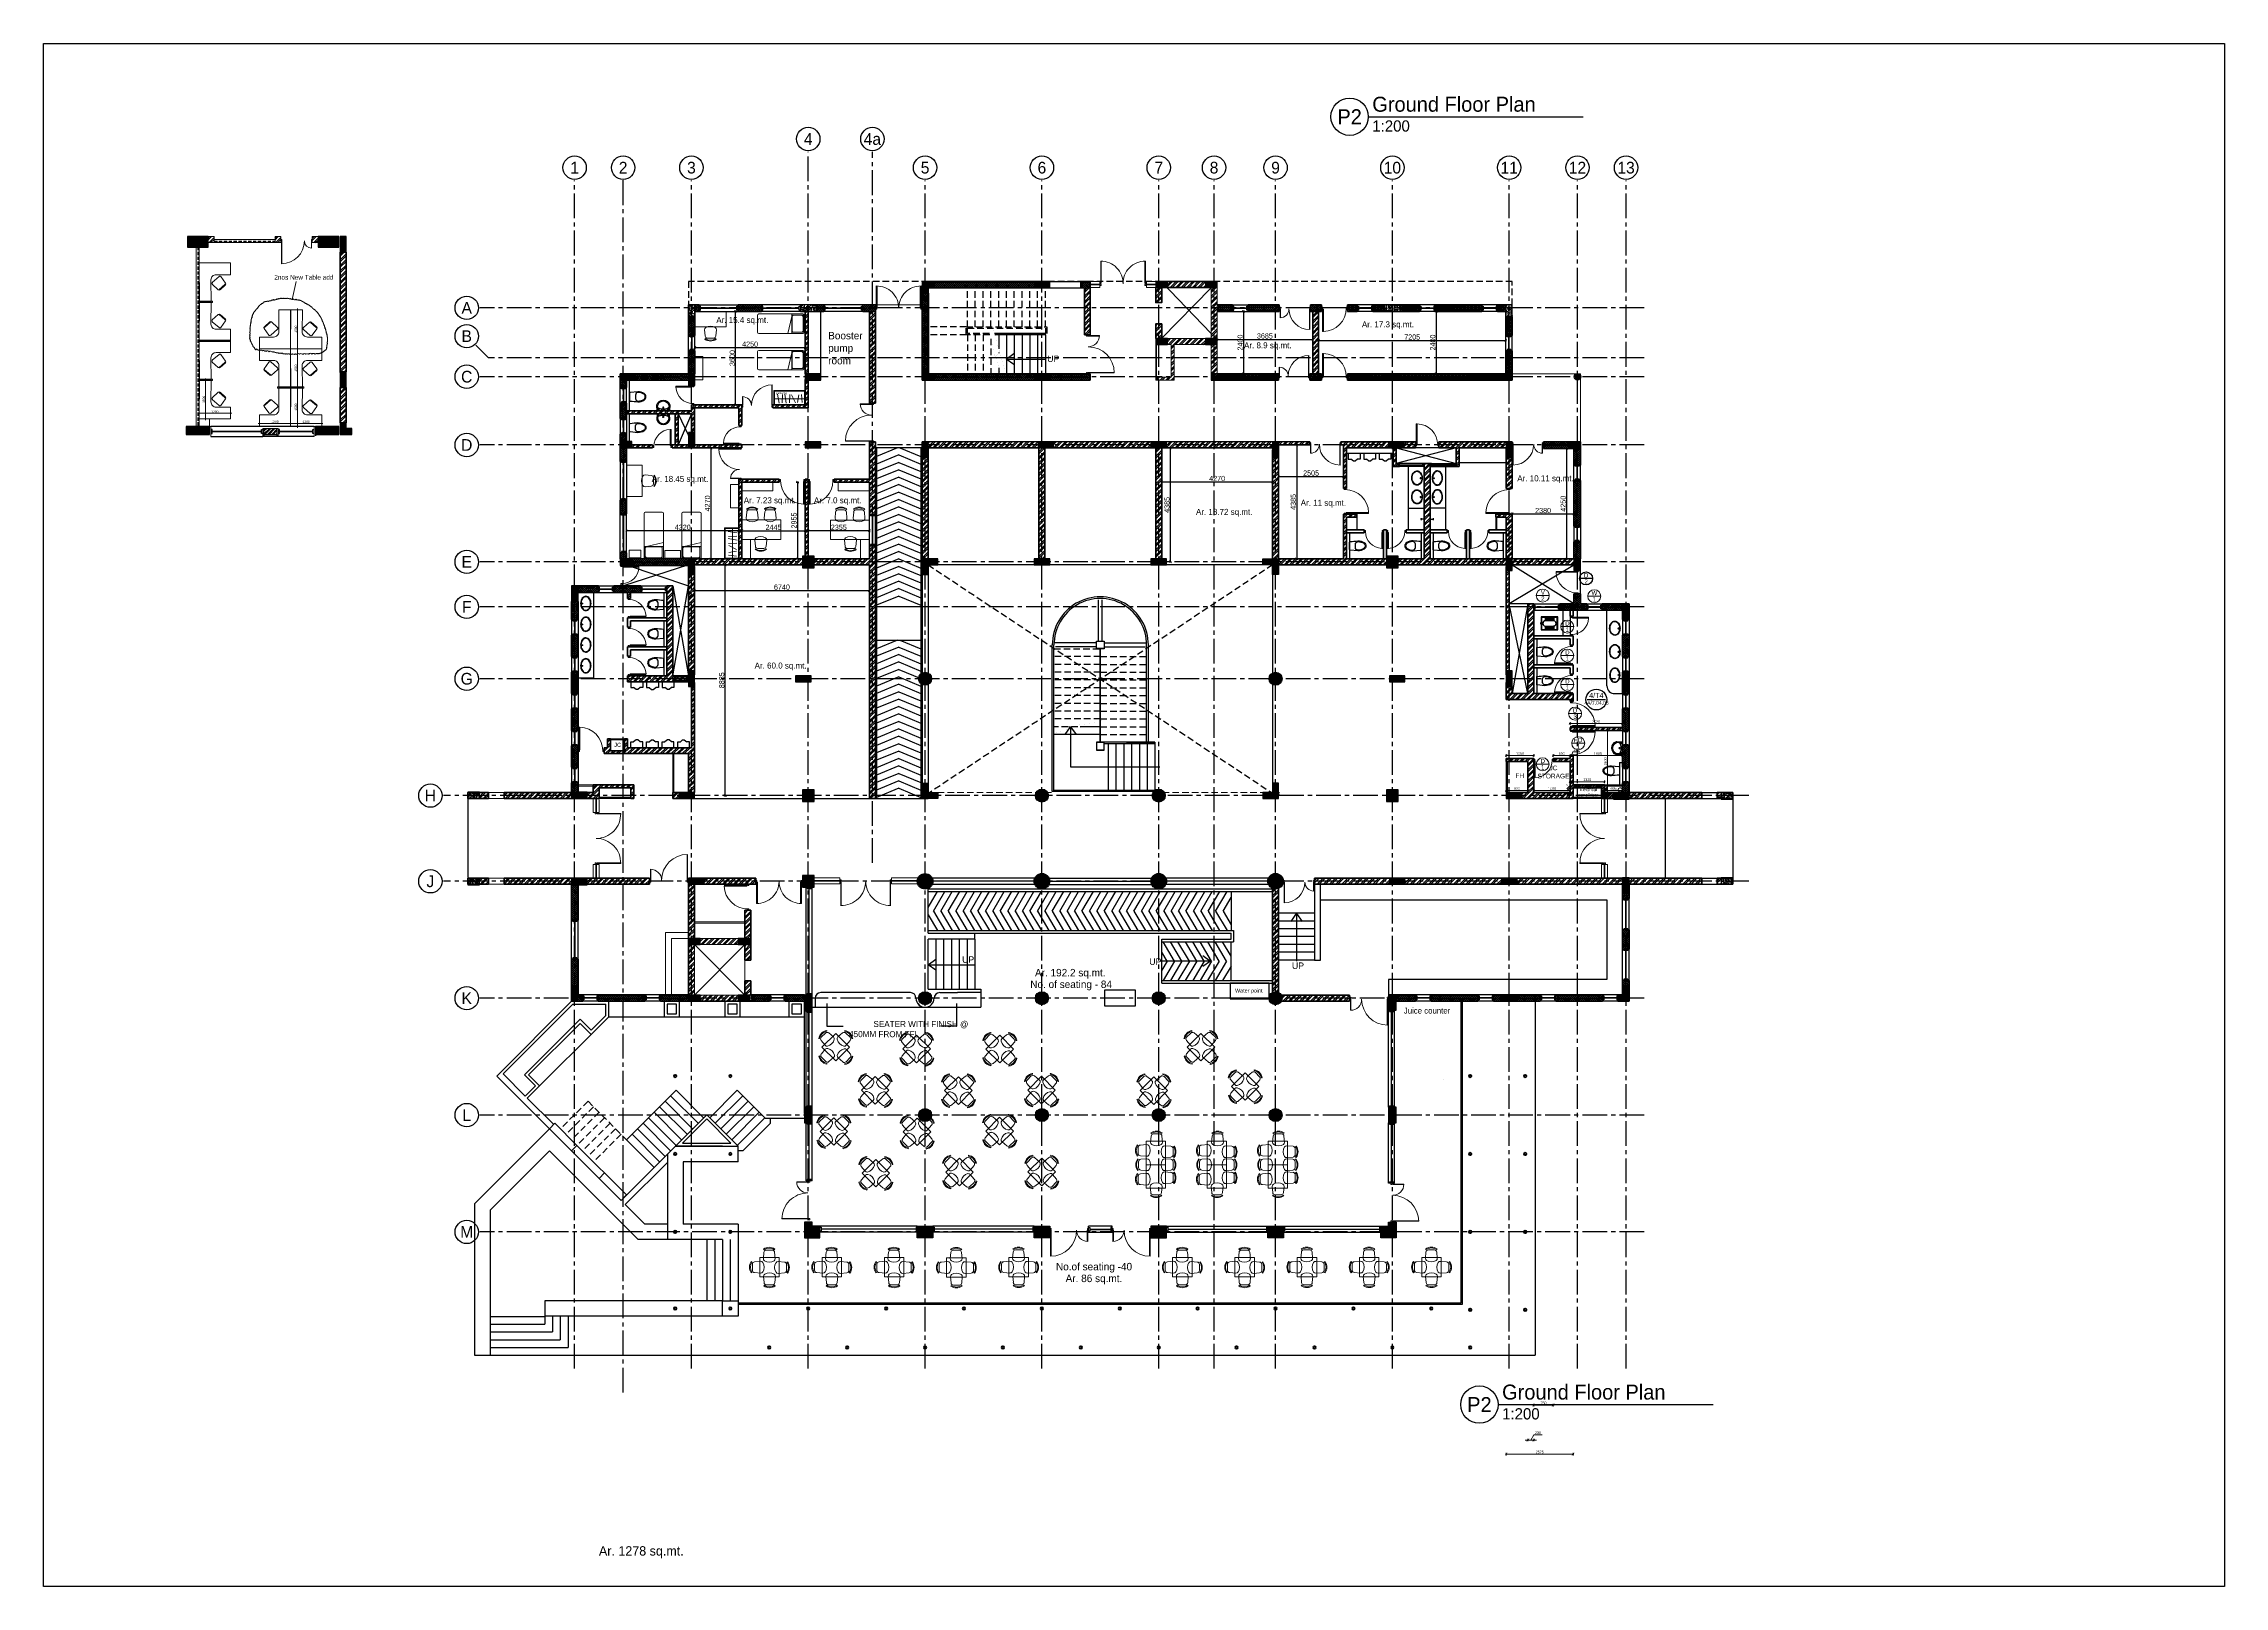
# Model space of a CAD drawing. Header units: millimetres. Extents: x -276609 to 1081398, y -453808 to 472098.
# Drawn here: x 86164 to 170164, y 199824 to 259224 of the extents above; entities that cross this region are included whole.
import ezdxf
from ezdxf.enums import TextEntityAlignment as Align

# ---------------------------------------------------------------- set-up
doc = ezdxf.new("R2010")
doc.units = ezdxf.units.MM
doc.header["$MEASUREMENT"] = 0
for name, pattern in [('ACAD_ISO10W100', [18, 12, -3, 0, -3]), ('CENTER2', [28.575, 19.05, -3.175, 3.175, -3.175]), ('DASHED2', [0.375, 0.25, -0.125]), ('HIDDEN', [0.375, 0.25, -0.125]), ('Overhead', [3.96875, 2.38125, -1.5875])]:
    doc.linetypes.add(name, pattern=pattern)
for name, color, linetype in [('A-Anno Tags', 6, 'Continuous'), ('A-Elevation', 4, 'Continuous'), ('A-Railing', 4, 'Continuous'), ('A-Sanitory', 181, 'Continuous'), ('A-Steps', 3, 'Continuous'), ('A-Wall Patt', 8, 'Continuous'), ('A-Window', 4, 'Continuous'), ('Anno_Frames', 7, 'Continuous'), ('Anno_Labels', 7, 'Continuous'), ('AREA', 7, 'Continuous'), ('Dimension', 7, 'Continuous'), ('S-Conc Patt', 9, 'Continuous'), ('SHADING COLUMNS', 210, 'Continuous'), ('text', 252, 'Continuous')]:
    doc.layers.add(name, color=color, linetype=linetype)
doc.layers.add('A-Anno-Grid Lines', color=7, linetype='Continuous', true_color=0xbbc3bd)
for name, color, linetype, lineweight in [('A-Detail Lines', 241, 'Continuous', 25), ('A-DETL-LLIN', 3, 'Continuous', 9), ('A-Door', 4, 'Continuous', 9), ('A-DOOR-1-2', 3, 'Continuous', 5), ('A-DTLS-Frame Members', 3, 'Continuous', 25), ('A-FLOR-STRS', 2, 'Continuous', 9), ('A-SECT-MBND', 5, 'Overhead', 9), ('A-Wall Sec', 1, 'Continuous', 20), ('A-WIN', 5, 'Continuous', 25), ('dim', 7, 'Continuous', 5), ('elevation', 4, 'Continuous', 13), ('Fire pipe', 80, 'Continuous', 15), ('GRID', 9, 'Continuous', 0), ('P-SANR-FIXT', 6, 'Continuous', 9), ('PLUMBING', 3, 'ACAD_ISO10W100', 18), ('S-Concrete', 40, 'Continuous', 25), ('ST CLADDING PLAN', 6, 'Continuous', 9), ('STAIR', 3, 'Continuous', 9)]:
    doc.layers.add(name, color=color, linetype=linetype, lineweight=lineweight)
doc.layers.add('I-Furniture', color=7, linetype='Continuous', lineweight=20, true_color=0xb35900)
doc.layers.add('text2', color=7, linetype='Continuous', lineweight=9, true_color=0xadadad)
doc.styles.add('RM-NAME', font='arial.ttf', dxfattribs={"width": 0.8})
doc.styles.get("Standard").update_dxf_attribs({"font": ''})
doc.styles.get('Standard').set_extended_font_data('Gill Sans MT')
doc.dimstyles.new('IIITD_WD_M @ 100', dxfattribs={"dimscale": 100, "dimtxt": 1, "dimasz": 1, "dimexe": 0.5, "dimexo": 0.25, "dimgap": 0.3, "dimtad": 1, "dimdec": 0, "dimrnd": 1, "dimzin": 0, "dimdsep": 46, "dimtxsty": 'Standard', "dimblk": 'ARCHTICK', "dimcen": 0.2, "dimdle": 0.3, "dimclrd": 256, "dimclre": 256, "dimclrt": 256, "dimadec": 0, "dimazin": 0, "dimtfac": 1, "dimtdec": 0, "dimtofl": 0, "dimtmove": 0, "dimatfit": 0, "dimfxl": 0.5, "dimfxlon": 1, "dimtolj": 1, "dimtzin": 0, "dimlwd": -1, "dimlwe": -1, "dimarcsym": 0})
doc.dimstyles.new('IIITD_WD_M @ 50', dxfattribs={"dimscale": 50, "dimtxt": 1.8, "dimasz": 0.5, "dimexe": 0.5, "dimexo": 0.25, "dimgap": 0.3, "dimtad": 1, "dimdec": 0, "dimrnd": 1, "dimzin": 0, "dimdsep": 46, "dimtxsty": 'Standard', "dimblk": 'ARCHTICK', "dimcen": 0.2, "dimdle": 1, "dimclrd": 8, "dimclre": 9, "dimadec": 0, "dimazin": 0, "dimtfac": 1, "dimtdec": 0, "dimtofl": 0, "dimtmove": 0, "dimatfit": 0, "dimfxl": 1, "dimfxlon": 1, "dimtolj": 1, "dimtzin": 0, "dimlwd": -1, "dimlwe": -1, "dimarcsym": 0})
doc.dimstyles.get("Standard").update_dxf_attribs({"dimtxt": 0.18, "dimasz": 0.18, "dimexe": 0.18, "dimexo": 0.0625, "dimgap": 0.09, "dimtad": 0, "dimtih": 1, "dimtoh": 1, "dimdec": 4, "dimzin": 0, "dimdsep": 46, "dimtxsty": 'Standard', "dimcen": 0.09, "dimadec": 0, "dimazin": 0, "dimtfac": 1, "dimtdec": 4, "dimtofl": 0, "dimtmove": 0, "dimatfit": 3, "dimfxl": 1, "dimtolj": 1, "dimtzin": 0, "dimarcsym": 0})
pattern_1 = [(45, (-365189.19, 77736.39), (-39.7747564, 39.7747564), []), (135, (-365189.19, 77736.39), (-39.7747564, -39.7747564), [])]
pattern_2 = [(45, (-365189.19, 77736.39), (-106.066017, 106.066017), []), (45, (-365118.48, 77736.39), (-106.066017, 106.066017), [])]
pattern_3 = [(45, (-368696.8, 74681.237), (-39.7747564, 39.7747564), []), (135, (-368696.8, 74681.237), (-39.7747564, -39.7747564), [])]
pattern_4 = [(45, (-365189.19, 77736.39), (-39.7747564, 39.7747564), []), (135, (-365189.19, 77736.39), (-39.7747564, -39.7747564), [])]
pattern_5 = [(45, (-368696.8, 75371.237), (-39.7747564, 39.7747564), []), (135, (-368696.8, 75371.237), (-39.7747564, -39.7747564), [])]
pattern_6 = [(45, (-368696.8, 74681.237), (-39.7747564, 39.7747564), []), (135, (-368696.8, 74681.237), (-39.7747564, -39.7747564), [])]
pattern_7 = [(45, (-365189.19, 77736.39), (-106.066017, 106.066017), []), (45, (-365118.48, 77736.39), (-106.066017, 106.066017), [])]
pattern_8 = [(45, (414029.75, 216001.7), (-106.06602, 106.06602), []), (45, (414100.46, 216001.7), (-106.06602, 106.06602), [])]
pattern_9 = [(45, (-829915.3, 760789.2), (-106.066017, 106.066017), []), (45, (-829844.59, 760789.2), (-106.066017, 106.066017), [])]
pattern_10 = [(50, (-1171887.5, 1291771.16), (143.4520365, -12.550427), [15, -165]), (355, (-1171887.5, 1291771.16), (-27.750267, 150.438427), [12, -132]), (100.4514, (-1171875.54, 1291770.12), (115.701876, 137.887908), [12.748038, -140.228422]), (46.1842, (-1171887.5, 1291811.16), (213.44821, -33.103803), [22.5, -247.5]), (96.6356, (-1171869.7, 1291808.4), (186.93254, 194.823574), [19.122058, -210.3426]), (351.1842, (-1171887.5, 1291811.16), (186.93239, 194.82372), [18, -198]), (21, (-1171867.5, 1291801.16), (119.3814104, -80.523778), [15, -165]), (326, (-1171867.5, 1291801.16), (48.663066, 145.030009), [12, -132]), (71.4514, (-1171857.55, 1291794.45), (168.044526, 64.506099), [12.748038, -140.228422]), (37.5, (-1171887.5, 1291771.163), (2.431971, 66.5787708), [0, -130.4, 0, -134, 0, -132.5]), (7.5, (-1171887.5, 1291771.16), (52.6139075, 78.8823424), [0, -76.4, 0, -127.4, 0, -50.5]), (327.5, (-1171932.1, 1291771.16), (106.7644872, -4.5109743), [0, -50, 0, -156, 0, -207]), (317.5, (-1171952.1, 1291771.16), (116.637234, 20.0209965), [0, -65, 0, -103.6, 0, -147])]

# ---------------------------------------------------------------- blocks, each defined once
blk = doc.blocks.new('urinal1')
for p, q in [((0, 228.6), (228.6, 228.6)), ((0, 228.6), (0, -228.6)), ((228.6, 228.6), (228.6, 127)), ((304.8, 25.4), (228.6, 127)), ((304.8, -38.1), (304.8, 25.4)), ((0, -228.6), (228.6, -228.6)), ((228.6, -127), (304.8, -38.1)), ((228.6, -228.6), (228.6, -127))]:
    blk.add_line(p, q)
blk = doc.blocks.new('basin2')
for points in [[(278, -206, 0.12976), (261, -133, 0.106426), (201, -63, 0.084431), (116, -18, 0.073534), (7, 0, 0.073534), (-102, -14, 0.084431), (-188, -55, 0.106426), (-251, -122, 0.12976), (-272, -195, 0.12976), (-254, -269, 0.106426), (-194, -339, 0.084431), (-109, -383, 0.073534), (-1, -402, 0.073534), (108, -388, 0.084431), (195, -347, 0.106426), (258, -279, 0.12976)], [(263, -201, 0.119977), (247, -140, 0.106426), (192, -75, 0.084431), (111, -33, 0.073534), (7, -15, 0.073534), (-97, -28, 0.084431), (-180, -67, 0.106426), (-238, -130, 0.12976), (-257, -196, 0.009633), (-257, -201, 0.119977), (-240, -262, 0.106426), (-185, -327, 0.084431), (-104, -369, 0.073534), (0, -387, 0.073534), (104, -373, 0.084431), (187, -334, 0.106426), (245, -272, 0.12976), (263, -206, 0.009633)]]:
    blk.add_lwpolyline(points, format="xyb", close=True)
for radius in [17.8, 12.2]:
    blk.add_circle((-4, -64), radius)
blk = doc.blocks.new('wc-wh')
at = {"color": 0, "linetype": 'ByBlock'}
for points in [[(315, 195), (22, 165, 0.384412), (0, 140), (0, -140, 0.383904), (22, -165, 0.001434), (314, -195, 0.140641), (560, -125, 0.259738), (630, 0, 0.259738), (560, 125, 0.139471)], [(225, 65), (225, -65, 0.422961), (328, -165, 0.13189), (544, -100, 0.259738), (600, 0, 0.259738), (544, 100, 0.13189), (328, 165, 0.422961)]]:
    blk.add_lwpolyline(points, format="xyb", close=True, dxfattribs=at)
blk.add_arc((316, -170), 25, 264.2811, 270.16002, dxfattribs=at)
blk = doc.blocks.new('basin9')
for points in [[(-3, -412, 0.340881), (255, -229, 0.074195), (255, -226), (242, 0), (-242, 0), (-255, -223, 0.082611), (-253, -232, 0.330812), (-3, -412)], [(0, -382, 0.391482), (225, -169, 0.252869), (166, -89, 0.087242), (0, -63, 0.079484), (-166, -89, 0.2542), (-224, -169, 0.39026), (0, -382)], [(-218, -50, -0.907437), (-215, -46), (-191, -65, -0.907437), (-194, -69)], [(-208, -42, -0.907437), (-205, -38), (-181, -57, -0.907437), (-185, -61)], [(-199, -34, -0.907437), (-196, -30), (-172, -49, -0.907437), (-175, -53)], [(199, -34, 0.907437), (196, -30), (172, -49, 0.907437), (175, -53)], [(208, -42, 0.907437), (205, -38), (181, -57, 0.907437), (185, -61)], [(218, -50, 0.907437), (215, -46), (191, -65, 0.907437), (194, -69)]]:
    blk.add_lwpolyline(points, format="xyb", close=True)
for points in [[(-151, -84), (-157, -75, -0.183787), (-158, -68, 0.126662), (-159, -62), (-167, -36, 0.35453), (-179, -25), (-222, -25, 0.414214), (-232, -35), (-243, -231, 0.329849), (-2, -402, 0.338736), (245, -227, 0.075632), (245, -224), (232, -35, 0.414214), (222, -25), (179, -25, 0.35453), (167, -36), (159, -62, 0.126662), (158, -68, -0.183787), (157, -75), (151, -84)], [(-157, -86), (-159, -84, 0.220542), (-166, -79), (-222, -71, -0.361119), (-234, -60)], [(157, -86), (159, -84, -0.220542), (166, -79), (222, -71, 0.358803), (234, -59, 0.358803)]]:
    blk.add_lwpolyline(points, format="xyb")
for centre, radius in [((-60, -40), 10.1), ((0, -122), 19.6), ((0, -122), 15.3), ((0, -31), 10.1), ((58, -38), 10.1)]:
    blk.add_circle(centre, radius)
blk = doc.blocks.new('ABL_Door_S - 1000 x 2100-11-3 Second Floor Lvl')
at = {"layer": 'A-Door', "color": 5}
for p, q in [((-500, 38), (-450, 38)), ((-500, -38), (-500, 38)), ((-450, 38), (-450, -3)), ((450, 38), (450, -3)), ((500, 38), (450, 38)), ((500, -38), (500, 38)), ((-500, -38), (-465, -38)), ((-465, -3), (-450, -3)), ((-465, -38), (-465, -3)), ((-430, -38), (-465, -38)), ((465, -3), (450, -3)), ((465, -38), (465, -3)), ((500, -38), (465, -38))]:
    blk.add_line(p, q, dxfattribs=at)
at = {"layer": 'A-Door', "color": 5, "lineweight": 18}
for p, q in [((-465, -38), (-465, -902)), ((-430, -38), (-430, -902)), ((-430, -902), (-465, -902))]:
    blk.add_line(p, q, dxfattribs=at)
at = {"layer": 'A-Door'}
blk.add_arc((-450, -3), 900, 271.27334, 0, dxfattribs=at)
blk = doc.blocks.new('Big Door Garbage')
at = {"layer": 'A-Door', "color": 5, "lineweight": 18}
for p, q in [((-12550, 128778), (-12500, 128778)), ((-12550, 128703), (-12550, 128778)), ((-12550, 128703), (-12515, 128703)), ((-12515, 128738), (-12500, 128738)), ((-12515, 128703), (-12515, 128738)), ((-12515, 128703), (-12515, 128273)), ((-12499, 128703), (-12515, 128703)), ((-12500, 128778), (-12500, 128738)), ((-12499, 128703), (-12499, 128273)), ((-11101, 128703), (-11101, 127703)), ((-11101, 128703), (-11085, 128703)), ((-11100, 128778), (-11100, 128738)), ((-11050, 128778), (-11100, 128778)), ((-11085, 128738), (-11100, 128738)), ((-11085, 128703), (-11085, 128738)), ((-11050, 128703), (-11085, 128703)), ((-11085, 128703), (-11085, 127703)), ((-11050, 128703), (-11050, 128778))]:
    blk.add_line(p, q, dxfattribs=at)
at = {"layer": 'A-Door', "lineweight": 18}
for centre, radius, start, end in [((-12515, 128703), 430, 270, 0), ((-11085, 128703), 1000, 180, 270)]:
    blk.add_arc(centre, radius, start, end, dxfattribs=at)
blk = doc.blocks.new('ABL_Door_S - 750 x 2100-5-3 Second Floor Lvl')
at = {"layer": 'A-Door', "color": 5, "lineweight": 18}
for p, q in [((-375, 38), (-325, 38)), ((-375, -38), (-375, 38)), ((-325, 38), (-325, -3)), ((325, 38), (325, -3)), ((375, 38), (325, 38)), ((375, -38), (375, 38)), ((-375, -38), (-340, -38)), ((-340, -3), (-325, -3)), ((-340, -38), (-340, -3)), ((-340, -38), (-340, -652)), ((-305, -38), (-340, -38)), ((-305, -38), (-305, -652)), ((340, -3), (325, -3)), ((340, -38), (340, -3)), ((375, -38), (340, -38))]:
    blk.add_line(p, q, dxfattribs=at)
blk.add_lwpolyline([(-340, -652), (-305, -652)], dxfattribs=at)
at = {"layer": 'A-Door', "lineweight": 18}
blk.add_arc((-325, -3), 650, 271.76323, 0, dxfattribs=at)
blk = doc.blocks.new('erer')
at = {"layer": 'A-Door', "color": 5, "lineweight": 18}
for p, q in [((476029, 155439), (476029, 154939)), ((476259, 154939), (476259, 155439)), ((476029, 154939), (476259, 154939)), ((476102, 154939), (476102, 154884)), ((476185, 154939), (476102, 154939)), ((476102, 154884), (476147, 154884)), ((476147, 154900), (476147, 154884)), ((476185, 154900), (476147, 154900)), ((476185, 154939), (476185, 154900)), ((476185, 154884), (476185, 154900)), ((476188, 154900), (477090, 154900)), ((476188, 154882), (477090, 154882)), ((476029, 152939), (476029, 152439)), ((476259, 152939), (476029, 152939)), ((476102, 152995), (476147, 152995)), ((476102, 152939), (476102, 152995)), ((476185, 152939), (476102, 152939)), ((476147, 152978), (476147, 152995)), ((476185, 152978), (476147, 152978)), ((476185, 152995), (476185, 152978)), ((476185, 152939), (476185, 152978)), ((476188, 152996), (477090, 152996)), ((476188, 152978), (477090, 152978)), ((476259, 152439), (476259, 152939))]:
    blk.add_line(p, q, dxfattribs=at)
at = {"layer": 'A-Door', "lineweight": 18}
for centre, start, end in [((476147, 154882), 269.98408, 1.30641), ((476147, 152996), 358.69359, 90.01592)]:
    blk.add_arc(centre, 943, start, end, dxfattribs=at)
at = {"layer": 'A-Window', "color": 2, "lineweight": 60}
for p, q in [((476144, 154939), (476144, 155439)), ((476144, 152939), (476144, 152439))]:
    blk.add_line(p, q, dxfattribs=at)
blk = doc.blocks.new('din v1')
at = {"layer": 'A-Window', "color": 2, "lineweight": 60}
blk.add_line((474051, 158052), (474051, 157552), dxfattribs=at)
at = {"layer": 'A-Window'}
for points in [[(473926, 158102), (473926, 157502)], [(473976, 158102), (473976, 158052), (474126, 158052), (474126, 158102)], [(474176, 158102), (474176, 157502)], [(473976, 157502), (473976, 157552), (474126, 157552), (474126, 157502)]]:
    blk.add_lwpolyline(points, dxfattribs=at)
blk = doc.blocks.new('din v2')
at = {"layer": 'A-Window', "color": 2, "lineweight": 60}
blk.add_line((477919, 162849), (478819, 162849), dxfattribs=at)
at = {"layer": 'A-Window'}
for points in [[(477869, 162974), (478869, 162974)], [(477869, 162774), (477919, 162774), (477919, 162924), (477869, 162924)], [(477869, 162724), (478869, 162724)], [(478869, 162774), (478819, 162774), (478819, 162924), (478869, 162924)]]:
    blk.add_lwpolyline(points, dxfattribs=at)
blk = doc.blocks.new('din w3')
at = {"layer": 'A-Window', "color": 2, "lineweight": 60}
blk.add_line((477594, 164984), (477594, 166384), dxfattribs=at)
at = {"layer": 'A-Window'}
for points in [[(477469, 164934), (477469, 166434)], [(477669, 166434), (477669, 166384), (477519, 166384), (477519, 166434)], [(477719, 164934), (477719, 166434)], [(477669, 164934), (477669, 164984), (477519, 164984), (477519, 164934)]]:
    blk.add_lwpolyline(points, dxfattribs=at)
blk = doc.blocks.new('din d7')
at = {"layer": 'A-Door', "color": 5, "lineweight": 18}
for p, q in [((486934, 174520), (486934, 175332)), ((486969, 174518), (486969, 175332)), ((488629, 174518), (488629, 175332)), ((488664, 174518), (488664, 175332)), ((486899, 174518), (486934, 174518)), ((486899, 174518), (486899, 174443)), ((486899, 174443), (486949, 174443)), ((486934, 174518), (486934, 174483)), ((486969, 174518), (486934, 174518)), ((486934, 174483), (486949, 174483)), ((486949, 174443), (486949, 174483)), ((488629, 174518), (488664, 174518)), ((488664, 174483), (488649, 174483)), ((488649, 174443), (488649, 174483)), ((488699, 174443), (488649, 174443)), ((488664, 174518), (488664, 174483)), ((488699, 174518), (488664, 174518)), ((488699, 174518), (488699, 174443))]:
    blk.add_line(p, q, dxfattribs=at)
at = {"layer": 'A-Door', "lineweight": 18}
for centre, start, end in [((486950, 174483), 359.98408, 91.07272), ((488648, 174483), 88.92728, 180.01592)]:
    blk.add_arc(centre, 849, start, end, dxfattribs=at)
blk = doc.blocks.new('din w2')
at = {"layer": 'A-Window', "color": 2, "lineweight": 60}
blk.add_line((485502, 164786), (485502, 165886), dxfattribs=at)
at = {"layer": 'A-Window'}
for points in [[(485387, 164736), (485387, 165936)], [(485577, 165936), (485577, 165886), (485427, 165886), (485427, 165936)], [(485617, 164736), (485617, 165936)], [(485577, 164736), (485577, 164786), (485427, 164786), (485427, 164736)]]:
    blk.add_lwpolyline(points, dxfattribs=at)
blk = doc.blocks.new('din w1')
at = {"layer": 'A-Window', "color": 2, "lineweight": 60}
blk.add_line((476279, 163779), (476779, 163779), dxfattribs=at)
at = {"layer": 'A-Window'}
for points in [[(476229, 163904), (476829, 163904)], [(476229, 163704), (476279, 163704), (476279, 163854), (476229, 163854)], [(476829, 163704), (476779, 163704), (476779, 163854), (476829, 163854)], [(476229, 163654), (476829, 163654)]]:
    blk.add_lwpolyline(points, dxfattribs=at)
blk = doc.blocks.new('v2')
at = {"layer": 'A-Window', "color": 2, "lineweight": 60}
blk.add_line((508319, 168317), (509219, 168317), dxfattribs=at)
at = {"layer": 'A-Window'}
for points in [[(508269, 168374), (509269, 168374)], [(508269, 168259), (508319, 168259), (508319, 168374), (508269, 168374)], [(508269, 168259), (509269, 168259)], [(509269, 168259), (509219, 168259), (509219, 168374), (509269, 168374)]]:
    blk.add_lwpolyline(points, dxfattribs=at)
blk = doc.blocks.new('w8')
at = {"layer": 'A-Window', "color": 2, "lineweight": 30}
blk.add_line((484324, 139289), (484324, 142939), dxfattribs=at)
at = {"layer": 'A-Window'}
for points in [[(484209, 139239), (484209, 142989)], [(484399, 142989), (484399, 142939), (484249, 142939), (484249, 142989)], [(484439, 139239), (484439, 142989)], [(484399, 139239), (484399, 139289), (484249, 139289), (484249, 139239)]]:
    blk.add_lwpolyline(points, dxfattribs=at)
blk = doc.blocks.new('w4')
at = {"layer": 'A-Window', "color": 2, "lineweight": 30}
blk.add_line((484324, 147974), (484324, 151774), dxfattribs=at)
at = {"layer": 'A-Window'}
for points in [[(484209, 147924), (484209, 151824)], [(484399, 151824), (484399, 151774), (484249, 151774), (484249, 151824)], [(484439, 147924), (484439, 151824)], [(484399, 147924), (484399, 147974), (484249, 147974), (484249, 147924)]]:
    blk.add_lwpolyline(points, dxfattribs=at)
blk = doc.blocks.new('dw1')
at = {"layer": 'A-Window'}
for p, q in [((495114, 138664), (495114, 138914)), ((496014, 138664), (496014, 138914))]:
    blk.add_line(p, q, dxfattribs=at)
at = {"layer": 'A-Window', "color": 2, "lineweight": 60}
blk.add_line((495964, 138789), (495164, 138789), dxfattribs=at)
at = {"layer": 'A-Window'}
for points in [[(496014, 138914), (495114, 138914)], [(495114, 138864), (495164, 138864), (495164, 138714), (495114, 138714)], [(496014, 138664), (495114, 138664)], [(496014, 138864), (495964, 138864), (495964, 138714), (496014, 138714)]]:
    blk.add_lwpolyline(points, dxfattribs=at)
at = {"layer": 'A-Detail Lines', "xscale": -1}
blk.add_blockref('Big Door Garbage', (482564, 10049), dxfattribs=at)
at = {"layer": 'A-Detail Lines'}
blk.add_blockref('Big Door Garbage', (508564, 10049), dxfattribs=at)
blk = doc.blocks.new('din w4')
at = {"layer": 'A-Window', "color": 2, "lineweight": 60}
blk.add_line((516605, 148504), (516605, 149604), dxfattribs=at)
at = {"layer": 'A-Window'}
for points in [[(516480, 148454), (516480, 149654)], [(516680, 149654), (516680, 149604), (516530, 149604), (516530, 149654)], [(516730, 148454), (516730, 149654)], [(516680, 148454), (516680, 148504), (516530, 148504), (516530, 148454)]]:
    blk.add_lwpolyline(points, dxfattribs=at)
blk = doc.blocks.new('4tgh5yhjjr')
at = {"layer": 'A-Door', "color": 5, "lineweight": 18}
for p, q in [((481031, 149362), (482019, 149362)), ((482019, 149132), (481031, 149132)), ((482019, 149362), (482019, 149132)), ((482019, 149205), (482019, 149289)), ((482019, 149289), (482074, 149289)), ((482019, 149205), (482058, 149205)), ((482058, 149205), (482058, 149244)), ((482058, 149244), (482074, 149244)), ((482074, 149205), (482058, 149205)), ((482058, 149203), (482058, 148301)), ((482074, 149289), (482074, 149244)), ((482076, 149203), (482076, 148301)), ((483962, 149203), (483962, 148301)), ((484019, 149289), (483963, 149289)), ((483963, 149289), (483963, 149244)), ((483980, 149244), (483963, 149244)), ((483963, 149205), (483980, 149205)), ((483980, 149205), (483980, 149244)), ((484019, 149205), (483980, 149205)), ((483980, 149203), (483980, 148301)), ((484019, 149132), (484019, 149362)), ((484019, 149362), (485019, 149362)), ((484019, 149205), (484019, 149289)), ((485019, 149132), (484019, 149132))]:
    blk.add_line(p, q, dxfattribs=at)
at = {"layer": 'A-Door', "lineweight": 18}
for centre, start, end in [((482076, 149244), 268.69359, 0.01592), ((483962, 149244), 179.98408, 271.30641)]:
    blk.add_arc(centre, 943, start, end, dxfattribs=at)
at = {"layer": 'A-Window', "color": 2, "lineweight": 60}
for p, q in [((482019, 149247), (481031, 149247)), ((484019, 149247), (485019, 149247))]:
    blk.add_line(p, q, dxfattribs=at)
blk = doc.blocks.new('t4h5ju76j8')
at = {"layer": 'A-Door', "color": 5, "lineweight": 18}
for p, q in [((492070, 173881), (492070, 174740)), ((492088, 173881), (492088, 174739)), ((493774, 173881), (493774, 174739)), ((493792, 173881), (493792, 174740)), ((492031, 173952), (491671, 173952)), ((492031, 173722), (492031, 173952)), ((493831, 173722), (493831, 173952)), ((493831, 173952), (494191, 173952)), ((491671, 173722), (492031, 173722)), ((492031, 173878), (492070, 173878)), ((492031, 173878), (492031, 173795)), ((492031, 173795), (492087, 173795)), ((492070, 173878), (492070, 173840)), ((492087, 173878), (492070, 173878)), ((492070, 173840), (492087, 173840)), ((492087, 173795), (492087, 173840)), ((493776, 173878), (493792, 173878)), ((493792, 173840), (493776, 173840)), ((493776, 173795), (493776, 173840)), ((493831, 173795), (493776, 173795)), ((493792, 173878), (493792, 173840)), ((493831, 173878), (493792, 173878)), ((493831, 173878), (493831, 173795)), ((494191, 173722), (493831, 173722))]:
    blk.add_line(p, q, dxfattribs=at)
at = {"layer": 'A-Door'}
for centre, start, end in [((492070, 173878), 358.73545, 89.98408), ((493792, 173878), 90.01592, 181.26455)]:
    blk.add_arc(centre, 861, start, end, dxfattribs=at)
at = {"layer": 'A-Window', "color": 2, "lineweight": 60}
for p, q in [((492031, 173837), (491671, 173837)), ((493831, 173837), (494191, 173837))]:
    blk.add_line(p, q, dxfattribs=at)
blk = doc.blocks.new('yhtyjuyk')
at = {"layer": 'A-Window', "color": 2, "lineweight": 30}
blk.add_line((480841, 77753), (480841, 81793), dxfattribs=at)
at = {"layer": 'A-Window'}
for points in [[(480726, 77703), (480726, 81843)], [(480766, 81843), (480766, 81793), (480916, 81793), (480916, 81843)], [(480956, 77703), (480956, 81843)], [(480766, 77703), (480766, 77753), (480916, 77753), (480916, 77703)]]:
    blk.add_lwpolyline(points, dxfattribs=at)
blk = doc.blocks.new('Pipe-Column - Pipe3-1_2STD-50-2 GL')
at = {"layer": 'S-Concrete', "lineweight": 35}
for radius, start, end in [(50.8, 0, 180), (45.1, 0, 180), (45.1, 180, 0), (50.8, 180, 360)]:
    blk.add_arc((0, 0), radius, start, end, dxfattribs=at)
blk = doc.blocks.new('Pipe-Column - Pipe3-1_2STD-48-2 GL')
at = {"layer": 'S-Concrete', "lineweight": 35}
for radius, start, end in [(50.8, 0, 180), (50.8, 180, 360), (45.1, 360, 180), (45.1, 180, 360)]:
    blk.add_arc((0, 0), radius, start, end, dxfattribs=at)
blk = doc.blocks.new('Pipe-Column - Pipe3-1_2STD-49-2 GL')
at = {"layer": 'S-Concrete', "lineweight": 35}
for radius, start, end in [(50.8, 0, 180), (50.8, 180, 360), (45.1, 360, 180), (45.1, 180, 360)]:
    blk.add_arc((0, 0), radius, start, end, dxfattribs=at)
blk = doc.blocks.new('TRGHT4')
at = {"layer": 'SHADING COLUMNS'}
for name, p, rotation in [('Pipe-Column - Pipe3-1_2STD-48-2 GL', (397060, -137137), 135.0000000004137), ('Pipe-Column - Pipe3-1_2STD-48-2 GL', (399181, -137137), 135.0000000004137), ('Pipe-Column - Pipe3-1_2STD-50-2 GL', (427680, -137137), 44.9999999995862), ('Pipe-Column - Pipe3-1_2STD-50-2 GL', (429801, -137137), 44.9999999995862), ('Pipe-Column - Pipe3-1_2STD-48-2 GL', (397060, -140137), 135.0000000004137), ('Pipe-Column - Pipe3-1_2STD-48-2 GL', (399181, -140137), 135.0000000004137), ('Pipe-Column - Pipe3-1_2STD-50-2 GL', (427680, -140137), 44.9999999995862), ('Pipe-Column - Pipe3-1_2STD-50-2 GL', (429801, -140137), 44.9999999995862), ('Pipe-Column - Pipe3-1_2STD-48-2 GL', (397060, -143137), 135.0000000004137), ('Pipe-Column - Pipe3-1_2STD-48-2 GL', (399181, -143137), 135.0000000004137), ('Pipe-Column - Pipe3-1_2STD-50-2 GL', (427680, -143137), 44.9999999995862), ('Pipe-Column - Pipe3-1_2STD-50-2 GL', (429801, -143137), 44.9999999995862), ('Pipe-Column - Pipe3-1_2STD-48-2 GL', (397060, -146087), 135.0000000004137), ('Pipe-Column - Pipe3-1_2STD-49-2 GL', (399181, -146087), 135.0000000004137), ('Pipe-Column - Pipe3-1_2STD-50-2 GL', (427680, -146137), 44.9999999995862), ('Pipe-Column - Pipe3-1_2STD-50-2 GL', (429801, -146137), 44.9999999995862)]:
    blk.add_blockref(name, p, dxfattribs=dict(at, rotation=rotation))
for p in [(402181, -146087), (405181, -146087), (408181, -146087), (411181, -146087), (414181, -146087), (417181, -146087), (420181, -146087), (423181, -146087), (426181, -146087), (400681, -147587), (403681, -147587), (406681, -147587), (409681, -147587), (412681, -147587), (415681, -147587), (418681, -147587), (421681, -147587), (424681, -147587), (427681, -147587)]:
    blk.add_blockref('Pipe-Column - Pipe3-1_2STD-50-2 GL', p, dxfattribs=at)
blk = doc.blocks.new('View Tag')
blk.add_circle((0, 0), 3)
at = {"layer": 'Anno_Labels'}
blk.add_attdef('VIEW_TYPE', text='', height=2.4, dxfattribs=at).set_placement((0, 0), align=Align.MIDDLE_CENTER)
for tag, height, p in [('VIEW_NAME', 2.4, (3.64, 2)), ('VIEW_SCALE', 1.8, (3.64, -1.48))]:
    blk.add_attdef(tag, text='', height=height, dxfattribs=at).set_placement(p, align=Align.MIDDLE_LEFT)
blk = doc.blocks.new('_ArchTick')
at = {"color": 0, "linetype": 'ByBlock', "const_width": 0.15}
blk.add_lwpolyline([(-0.5, -0.5), (0.5, 0.5)], dxfattribs=at)
blk = doc.blocks.new('A$C0E3E786B')
at = {"layer": 'I-Furniture', "ltscale": 0.1}
for p, q in [((-1955, 216), (-1955, 866)), ((-1915, 872), (-1881, 837)), ((-1915, 872), (-1495, 872)), ((-1915, 211), (-1915, 872)), ((-1905, 916), (-205, 916)), ((-1495, 872), (-1521, 837)), ((-1495, 872), (-1495, 211)), ((-1481, 916), (-1481, 816)), ((-155, 866), (-155, 216)), ((-1915, 211), (-1881, 246)), ((-1915, 211), (-1495, 211)), ((-1915, 166), (-1915, 167)), ((-205, 166), (-1915, 166)), ((-1495, 211), (-1521, 246)), ((-1481, 166), (-1481, 816)), ((-1481, 816), (-1320, 166))]:
    blk.add_line(p, q, dxfattribs=at)
for centre, start, end in [((-1905, 866), 90, 180), ((-205, 866), 0, 90), ((-1905, 216), 180, 270), ((-205, 216), 270, 0)]:
    blk.add_arc(centre, 50, start, end, dxfattribs=at)
blk = doc.blocks.new('chair1')
at = {"layer": 'I-Furniture'}
for p, q in [((-320, 228), (-84, 207)), ((1, 115), (1, -115)), ((16, 201), (42, 219)), ((-320, -228), (-84, -207)), ((16, -201), (42, -219))]:
    blk.add_line(p, q, dxfattribs=at)
for centre, radius, start, end in [((-108, 0), 351, 148.40697, 211.59303), ((-328, 135), 92.9, 85.03026, 148.40697), ((-92, 115), 92.9, 0, 85.03026), ((-278, 0), 356, 325.61966, 34.38034), ((-278, 0), 387, 325.61966, 34.38034), ((-328, -135), 92.9, 211.59303, 274.96974), ((-92, -115), 92.9, 274.96974, 0)]:
    blk.add_arc(centre, radius, start, end, dxfattribs=at)
blk = doc.blocks.new('A$C30AF02BA')
at = {"layer": 'I-Furniture', "color": 9, "ltscale": 0.1, "true_color": 0xbababa}
for p, q in [((-380, 1063), (-77, 1095)), ((-73, 913), (-374, 958)), ((-224, 28), (-224, 1178)), ((-55, 482), (-393, 423)), ((-55, 207), (-393, 147)), ((-390, 615), (-60, 601)), ((-390, 340), (-60, 326)), ((-369, 684), (-70, 837))]:
    blk.add_line(p, q, dxfattribs=at)
at = {"layer": 'I-Furniture', "ltscale": 0.1}
blk.add_lwpolyline([(-537, 3), (-537, 1203), (13, 1203), (13, 3)], close=True, dxfattribs=at)
blk.add_lwpolyline([(13, 28), (-512, 28), (-512, 1178), (13, 1178)], dxfattribs=at)
blk = doc.blocks.new('dw2')
at = {"layer": 'A-Window'}
blk.add_line((484439, 147324), (484189, 147324), dxfattribs=at)
at = {"layer": 'A-Window', "color": 2, "lineweight": 30}
blk.add_line((484324, 145139), (484324, 147274), dxfattribs=at)
at = {"layer": 'A-Window'}
for points in [[(484439, 145089), (484209, 145089), (484209, 147324)], [(484399, 147324), (484399, 147274), (484249, 147274), (484249, 147324)], [(484439, 145089), (484439, 147324)], [(484399, 145089), (484399, 145139), (484249, 145139), (484249, 145089)]]:
    blk.add_lwpolyline(points, dxfattribs=at)
at = {"layer": 'A-Detail Lines', "rotation": 270}
blk.add_blockref('Big Door Garbage', (355573, 132539), dxfattribs=at)
blk = doc.blocks.new('A$C60CE59FC')
at = {"layer": 'A-Window', "color": 2, "lineweight": 30}
blk.add_line((-115, -3665), (-115, -50), dxfattribs=at)
at = {"layer": 'A-Window'}
for points in [[(-230, -3715), (-230, 0)], [(-190, 0), (-190, -50), (-40, -50), (-40, 0)], [(0, -3715), (0, 0)], [(-190, -3715), (-190, -3665), (-40, -3665), (-40, -3715)]]:
    blk.add_lwpolyline(points, dxfattribs=at)
at = {"layer": 'Dimension'}
blk.add_line((0, -3715), (0, -997), dxfattribs=at)
blk = doc.blocks.new('trhrherth')
at = {"layer": 'I-Furniture'}
blk.add_lwpolyline([(488730, 136882), (488730, 137632), (490530, 137632), (490530, 136882)], close=True, dxfattribs=at)
at = {"layer": 'I-Furniture', "xscale": -1}
for p, rotation in [((489069, 137931), 270), ((489630, 137923), 270), ((490130, 136589), 90), ((490812, 137229), 180)]:
    blk.add_blockref('chair1', p, dxfattribs=dict(at, rotation=rotation))
at = {"layer": 'I-Furniture'}
for p, rotation in [((490180, 137930), 90), ((488473, 137246), 180), ((489128, 136589), 270), ((489630, 136592), 270)]:
    blk.add_blockref('chair1', p, dxfattribs=dict(at, rotation=rotation))
blk = doc.blocks.new('wegegt')
at = {"layer": 'I-Furniture'}
blk.add_lwpolyline([(489413, 140432), (490163, 140432), (490163, 141182), (489413, 141182)], close=True, dxfattribs=at)
for p, rotation in [((489780, 141466), 90), ((489129, 140807), 180)]:
    blk.add_blockref('chair1', p, dxfattribs=dict(at, rotation=rotation))
at = {"layer": 'I-Furniture', "xscale": -1}
for p, rotation in [((489788, 140129), 90), ((490447, 140799), 180)]:
    blk.add_blockref('chair1', p, dxfattribs=dict(at, rotation=rotation))
blk = doc.blocks.new('V_NO')
blk.add_line((250, 0), (-250, 0))
blk.add_circle((0, 0), 250)
at = {"style": 'RM-NAME', "width": 0.8}
for tag, p in [('D_W', (4, 39)), ('DW_NO', (4, -202))]:
    blk.add_attdef(tag, text='', height=168, dxfattribs=at).set_placement(p, align=Align.CENTER)
at = {"style": 'RM-NAME', "width": 0.8, "flags": 1}
for tag, p in [('LINTEL_LVL', (11, -633)), ('SILL_LVL', (18, -869)), ('WIDTH', (11, -445)), ('DOOR_MATERIAL', (18, -1117)), ('HANDLE', (18, -1613)), ('HINGES', (18, -1381)), ('SWING', (18, -2142)), ('SPEC1', (18, -2423)), ('SPEC2', (18, -2647)), ('LATCH', (18, -1912)), ('SPEC3', (18, -2901))]:
    blk.add_attdef(tag, text='', height=168, dxfattribs=at).set_placement(p, align=Align.CENTER)
blk = doc.blocks.new('closet6')
for p, q in [((120, 88), (120, 185)), ((130, 88), (130, 185)), ((140, 88), (140, 185)), ((150, 88), (150, 185)), ((160, 87), (160, 185)), ((170, 87), (170, 185)), ((180, 87), (180, 185)), ((190, 87), (190, 185)), ((200, 86), (200, 185)), ((210, 86), (210, 185)), ((220, 86), (220, 185)), ((230, 86), (230, 185)), ((240, 85), (240, 185)), ((250, 85), (250, 185)), ((260, 85), (260, 185)), ((270, 85), (270, 185)), ((280, 84), (280, 185)), ((290, 84), (290, 185)), ((300, 84), (300, 185)), ((310, 84), (310, 185)), ((320, 83), (320, 185)), ((330, 83), (330, 185)), ((340, 83), (340, 185)), ((350, 83), (350, 185)), ((360, 83), (360, 185)), ((370, 82), (370, 185)), ((380, 82), (380, 185)), ((390, 82), (390, 185)), ((390, 185), (390, 82)), ((120, -185), (120, -88)), ((130, -185), (130, -88)), ((140, -185), (140, -87)), ((150, -185), (150, -87)), ((160, -185), (160, -87)), ((170, -185), (170, -87)), ((180, -185), (180, -86)), ((190, -185), (190, -86)), ((200, -185), (200, -86)), ((210, -185), (210, -86)), ((220, -185), (220, -85)), ((230, -185), (230, -85)), ((240, -185), (240, -85)), ((250, -185), (250, -84)), ((260, -185), (260, -84)), ((270, -185), (270, -84)), ((280, -185), (280, -84)), ((290, -185), (290, -83)), ((300, -185), (300, -83)), ((310, -185), (310, -83)), ((320, -185), (320, -82)), ((330, -185), (330, -82)), ((340, -185), (340, -82)), ((350, -185), (350, -82)), ((360, -185), (360, -81)), ((370, -185), (370, -81)), ((380, -185), (380, -81)), ((390, -80), (390, -185)), ((390, -185), (390, -80))]:
    blk.add_line(p, q)
blk.add_lwpolyline([(0, -15), (-20, -15), (-20, 15), (0, 15)])
for points in [[(0, 200), (510, 200), (510, -200), (0, -200)], [(15, 185), (495, 185), (495, -185), (15, -185)]]:
    blk.add_lwpolyline(points, close=True)
for points in [[(120, 88), (390, 82, -0.899983), (390, -80), (121, -88, -0.799392)], [(121, 83), (390, 77, -0.897689), (390, -75), (121, -83, -0.793494), (121, 83)]]:
    blk.add_lwpolyline(points, format="xyb", close=True)
blk = doc.blocks.new('Door Tag')
blk.add_line((-3.5, 0), (3.5, 0))
blk.add_circle((0, 0), 4)
blk.add_attdef('DW_NAME', text='', height=2).set_placement((0, 0), align=Align.BOTTOM_CENTER)
blk.add_attdef('SHEET_NO', text='', height=1.4).set_placement((0.05, -0.54), align=Align.TOP_CENTER)
blk = doc.blocks.new('*D621')
at = {"layer": 'dim', "transparency": 16777216}
for p, q in [((142502, 204966), (142502, 204866)), ((145077, 204966), (145077, 204866)), ((145107, 204916), (142472, 204916))]:
    blk.add_line(p, q, dxfattribs=at)
at = {"layer": 'dim', "transparency": 16777216, "xscale": 100, "yscale": 100, "zscale": 100, "rotation": 180}
blk.add_blockref('_ArchTick', (142502, 204916), dxfattribs=at)
at = {"layer": 'dim', "transparency": 16777216, "xscale": 100, "yscale": 100, "zscale": 100}
blk.add_blockref('_ArchTick', (145077, 204916), dxfattribs=at)
at = {"layer": 'dim', "transparency": 16777216, "insert": (143790, 204996), "char_height": 100, "attachment_point": 5}
blk.add_mtext('\\A1;2575', dxfattribs=at)
blk = doc.blocks.new('*D610')
at = {"layer": 'dim', "transparency": 16777216}
for p, q in [((142472, 230463), (143362, 230463)), ((142502, 230413), (142502, 230513)), ((143332, 230413), (143332, 230513))]:
    blk.add_line(p, q, dxfattribs=at)
at = {"layer": 'dim', "transparency": 16777216, "xscale": 100, "yscale": 100, "zscale": 100, "rotation": 180}
blk.add_blockref('_ArchTick', (142502, 230463), dxfattribs=at)
at = {"layer": 'dim', "transparency": 16777216, "xscale": 100, "yscale": 100, "zscale": 100}
blk.add_blockref('_ArchTick', (143332, 230463), dxfattribs=at)
at = {"layer": 'dim', "transparency": 16777216, "insert": (142917, 230543), "char_height": 100, "attachment_point": 5}
blk.add_mtext('\\A1;830', dxfattribs=at)
blk = doc.blocks.new('*D622')
at = {"layer": 'dim', "transparency": 16777216}
for p, q in [((143332, 205458), (143232, 205458)), ((143332, 205408), (143332, 205508)), ((143332, 205458), (143562, 205458)), ((143447, 205458), (143565, 205659)), ((143562, 205508), (143562, 205408)), ((143562, 205458), (143662, 205458)), ((143565, 205659), (143883, 205659))]:
    blk.add_line(p, q, dxfattribs=at)
at = {"layer": 'dim', "transparency": 16777216, "xscale": 100, "yscale": 100, "zscale": 100}
blk.add_blockref('_ArchTick', (143332, 205458), dxfattribs=at)
at = {"layer": 'dim', "transparency": 16777216, "xscale": 100, "yscale": 100, "zscale": 100, "rotation": 180}
blk.add_blockref('_ArchTick', (143562, 205458), dxfattribs=at)
at = {"layer": 'dim', "transparency": 16777216, "insert": (143724, 205739), "char_height": 100, "attachment_point": 5}
blk.add_mtext('\\A1;230', dxfattribs=at)
blk = doc.blocks.new('*D623')
at = {"layer": 'dim', "transparency": 16777216}
for p, q in [((143532, 230463), (144992, 230463)), ((143562, 230413), (143562, 230513)), ((144962, 230413), (144962, 230513))]:
    blk.add_line(p, q, dxfattribs=at)
at = {"layer": 'dim', "transparency": 16777216, "xscale": 100, "yscale": 100, "zscale": 100, "rotation": 180}
blk.add_blockref('_ArchTick', (143562, 230463), dxfattribs=at)
at = {"layer": 'dim', "transparency": 16777216, "xscale": 100, "yscale": 100, "zscale": 100}
blk.add_blockref('_ArchTick', (144962, 230463), dxfattribs=at)
at = {"layer": 'dim', "transparency": 16777216, "insert": (144262, 230543), "char_height": 100, "attachment_point": 5}
blk.add_mtext('\\A1;1400', dxfattribs=at)
blk = doc.blocks.new('*D624')
at = {"layer": 'dim', "transparency": 16777216}
for p, q in [((144932, 230802), (146317, 230802)), ((144962, 230752), (144962, 230852)), ((146287, 230752), (146287, 230852))]:
    blk.add_line(p, q, dxfattribs=at)
at = {"layer": 'dim', "transparency": 16777216, "xscale": 100, "yscale": 100, "zscale": 100, "rotation": 180}
blk.add_blockref('_ArchTick', (144962, 230802), dxfattribs=at)
at = {"layer": 'dim', "transparency": 16777216, "xscale": 100, "yscale": 100, "zscale": 100}
blk.add_blockref('_ArchTick', (146287, 230802), dxfattribs=at)
at = {"layer": 'dim', "transparency": 16777216, "insert": (145625, 230882), "char_height": 100, "attachment_point": 5}
blk.add_mtext('\\A1;1325', dxfattribs=at)
blk = doc.blocks.new('*D625')
at = {"layer": 'dim', "transparency": 16777216}
for p, q in [((146257, 230463), (147012, 230463)), ((146287, 230413), (146287, 230513)), ((146982, 230413), (146982, 230513))]:
    blk.add_line(p, q, dxfattribs=at)
at = {"layer": 'dim', "transparency": 16777216, "xscale": 100, "yscale": 100, "zscale": 100, "rotation": 180}
blk.add_blockref('_ArchTick', (146287, 230463), dxfattribs=at)
at = {"layer": 'dim', "transparency": 16777216, "xscale": 100, "yscale": 100, "zscale": 100}
blk.add_blockref('_ArchTick', (146982, 230463), dxfattribs=at)
at = {"layer": 'dim', "transparency": 16777216, "insert": (146635, 230543), "char_height": 100, "attachment_point": 5}
blk.add_mtext('\\A1;695', dxfattribs=at)
blk = doc.blocks.new('*D626')
at = {"layer": 'dim', "transparency": 16777216}
for p, q in [((142502, 231760), (142502, 231860)), ((143562, 231760), (143562, 231860)), ((142472, 231810), (143592, 231810))]:
    blk.add_line(p, q, dxfattribs=at)
at = {"layer": 'dim', "transparency": 16777216, "xscale": 100, "yscale": 100, "zscale": 100, "rotation": 180}
blk.add_blockref('_ArchTick', (142502, 231810), dxfattribs=at)
at = {"layer": 'dim', "transparency": 16777216, "xscale": 100, "yscale": 100, "zscale": 100}
blk.add_blockref('_ArchTick', (143562, 231810), dxfattribs=at)
at = {"layer": 'dim', "transparency": 16777216, "insert": (143032, 231890), "char_height": 100, "attachment_point": 5}
blk.add_mtext('\\A1;1060', dxfattribs=at)
blk = doc.blocks.new('*D627')
at = {"layer": 'dim', "transparency": 16777216}
for p, q in [((143532, 206805), (144342, 206805)), ((143562, 206755), (143562, 206855)), ((144312, 206855), (144312, 206755))]:
    blk.add_line(p, q, dxfattribs=at)
at = {"layer": 'dim', "transparency": 16777216, "xscale": 100, "yscale": 100, "zscale": 100, "rotation": 180}
blk.add_blockref('_ArchTick', (143562, 206805), dxfattribs=at)
at = {"layer": 'dim', "transparency": 16777216, "xscale": 100, "yscale": 100, "zscale": 100}
blk.add_blockref('_ArchTick', (144312, 206805), dxfattribs=at)
at = {"layer": 'dim', "transparency": 16777216, "insert": (143937, 206885), "char_height": 100, "attachment_point": 5}
blk.add_mtext('\\A1;750', dxfattribs=at)
blk = doc.blocks.new('*D628')
at = {"layer": 'dim', "transparency": 16777216}
for p, q in [((144312, 231760), (144312, 231860)), ((144962, 231760), (144962, 231860)), ((144282, 231810), (144992, 231810))]:
    blk.add_line(p, q, dxfattribs=at)
at = {"layer": 'dim', "transparency": 16777216, "xscale": 100, "yscale": 100, "zscale": 100, "rotation": 180}
blk.add_blockref('_ArchTick', (144312, 231810), dxfattribs=at)
at = {"layer": 'dim', "transparency": 16777216, "xscale": 100, "yscale": 100, "zscale": 100}
blk.add_blockref('_ArchTick', (144962, 231810), dxfattribs=at)
at = {"layer": 'dim', "transparency": 16777216, "insert": (144637, 231890), "char_height": 100, "attachment_point": 5}
blk.add_mtext('\\A1;650', dxfattribs=at)
blk = doc.blocks.new('*D629')
at = {"layer": 'dim', "transparency": 16777216}
for p, q in [((144962, 231760), (144962, 231860)), ((145020, 231810), (145063, 231955)), ((145063, 231955), (145342, 231955)), ((145077, 231760), (145077, 231860)), ((144962, 231810), (144862, 231810)), ((144962, 231810), (145077, 231810)), ((145077, 231810), (145177, 231810))]:
    blk.add_line(p, q, dxfattribs=at)
at = {"layer": 'dim', "transparency": 16777216, "xscale": 100, "yscale": 100, "zscale": 100}
blk.add_blockref('_ArchTick', (144962, 231810), dxfattribs=at)
at = {"layer": 'dim', "transparency": 16777216, "xscale": 100, "yscale": 100, "zscale": 100, "rotation": 180}
blk.add_blockref('_ArchTick', (145077, 231810), dxfattribs=at)
at = {"layer": 'dim', "transparency": 16777216, "insert": (145203, 232035), "char_height": 100, "attachment_point": 5}
blk.add_mtext('\\A1;115', dxfattribs=at)
blk = doc.blocks.new('*D630')
at = {"layer": 'dim', "transparency": 16777216}
for p, q in [((145077, 231760), (145077, 231860)), ((146982, 231760), (146982, 231860)), ((145047, 231810), (147012, 231810))]:
    blk.add_line(p, q, dxfattribs=at)
at = {"layer": 'dim', "transparency": 16777216, "xscale": 100, "yscale": 100, "zscale": 100, "rotation": 180}
blk.add_blockref('_ArchTick', (145077, 231810), dxfattribs=at)
at = {"layer": 'dim', "transparency": 16777216, "xscale": 100, "yscale": 100, "zscale": 100}
blk.add_blockref('_ArchTick', (146982, 231810), dxfattribs=at)
at = {"layer": 'dim', "transparency": 16777216, "insert": (146030, 231890), "char_height": 100, "attachment_point": 5}
blk.add_mtext('\\A1;1905', dxfattribs=at)
blk = doc.blocks.new('*D631')
at = {"layer": 'dim', "transparency": 16777216}
for p, q in [((146376, 232786), (146455, 232786)), ((146405, 230355), (146405, 232816)), ((146375, 230385), (146455, 230385))]:
    blk.add_line(p, q, dxfattribs=at)
at = {"layer": 'dim', "transparency": 16777216, "xscale": 100, "yscale": 100, "zscale": 100}
for p, rotation in [((146405, 232786), 90), ((146405, 230385), 270)]:
    blk.add_blockref('_ArchTick', p, dxfattribs=dict(at, rotation=rotation))
at = {"layer": 'dim', "transparency": 16777216, "insert": (146325, 231586), "char_height": 100, "attachment_point": 5, "rotation": 90}
blk.add_mtext('\\A1;2400', dxfattribs=at)
blk = doc.blocks.new('*D632')
at = {"layer": 'dim', "transparency": 16777216}
for p, q in [((144932, 233042), (147012, 233042)), ((144962, 232992), (144962, 233092)), ((146982, 232992), (146982, 233092))]:
    blk.add_line(p, q, dxfattribs=at)
at = {"layer": 'dim', "transparency": 16777216, "xscale": 100, "yscale": 100, "zscale": 100, "rotation": 180}
blk.add_blockref('_ArchTick', (144962, 233042), dxfattribs=at)
at = {"layer": 'dim', "transparency": 16777216, "xscale": 100, "yscale": 100, "zscale": 100}
blk.add_blockref('_ArchTick', (146982, 233042), dxfattribs=at)
at = {"layer": 'dim', "transparency": 16777216, "insert": (145972, 233122), "char_height": 100, "attachment_point": 5}
blk.add_mtext('\\A1;2020', dxfattribs=at)
blk = doc.blocks.new('*D633')
at = {"layer": 'A-Detail Lines', "transparency": 16777216}
for p, q in [((135277, 247746), (135277, 247846)), ((142482, 247746), (142482, 247846)), ((135247, 247796), (142512, 247796))]:
    blk.add_line(p, q, dxfattribs=at)
at = {"layer": 'A-Detail Lines', "transparency": 16777216, "xscale": 100, "yscale": 100, "zscale": 100, "rotation": 180}
blk.add_blockref('_ArchTick', (135277, 247796), dxfattribs=at)
at = {"layer": 'A-Detail Lines', "transparency": 16777216, "xscale": 100, "yscale": 100, "zscale": 100}
blk.add_blockref('_ArchTick', (142482, 247796), dxfattribs=at)
at = {"layer": 'A-Detail Lines', "transparency": 16777216, "insert": (138880, 247926), "char_height": 200, "attachment_point": 5}
blk.add_mtext('\\A1;7205', dxfattribs=at)
blk = doc.blocks.new('*D634')
at = {"layer": 'A-Detail Lines', "transparency": 16777216}
for p, q in [((139753, 248916), (139853, 248916)), ((139803, 248946), (139803, 246485)), ((139753, 246515), (139853, 246515))]:
    blk.add_line(p, q, dxfattribs=at)
at = {"layer": 'A-Detail Lines', "transparency": 16777216, "xscale": 100, "yscale": 100, "zscale": 100}
for p, rotation in [((139803, 248916), 90), ((139803, 246515), 270)]:
    blk.add_blockref('_ArchTick', p, dxfattribs=dict(at, rotation=rotation))
at = {"layer": 'A-Detail Lines', "transparency": 16777216, "insert": (139673, 247716), "char_height": 200, "attachment_point": 5, "rotation": 90}
blk.add_mtext('\\A1;2400', dxfattribs=at)
blk = doc.blocks.new('*D635')
at = {"layer": 'A-Detail Lines', "transparency": 16777216}
for p, q in [((131332, 247838), (135077, 247838)), ((131362, 247840), (131362, 247788)), ((135047, 247840), (135047, 247788))]:
    blk.add_line(p, q, dxfattribs=at)
at = {"layer": 'A-Detail Lines', "transparency": 16777216, "xscale": 100, "yscale": 100, "zscale": 100, "rotation": 180}
blk.add_blockref('_ArchTick', (131362, 247838), dxfattribs=at)
at = {"layer": 'A-Detail Lines', "transparency": 16777216, "xscale": 100, "yscale": 100, "zscale": 100}
blk.add_blockref('_ArchTick', (135047, 247838), dxfattribs=at)
at = {"layer": 'A-Detail Lines', "transparency": 16777216, "insert": (133205, 247968), "char_height": 200, "attachment_point": 5}
blk.add_mtext('\\A1;3685', dxfattribs=at)
blk = doc.blocks.new('*D636')
at = {"layer": 'A-Detail Lines', "transparency": 16777216}
for p, q in [((132434, 248916), (132334, 248916)), ((132384, 248946), (132384, 246485)), ((132434, 246515), (132334, 246515))]:
    blk.add_line(p, q, dxfattribs=at)
at = {"layer": 'A-Detail Lines', "transparency": 16777216, "xscale": 100, "yscale": 100, "zscale": 100}
for p, rotation in [((132384, 248916), 90), ((132384, 246515), 270)]:
    blk.add_blockref('_ArchTick', p, dxfattribs=dict(at, rotation=rotation))
at = {"layer": 'A-Detail Lines', "transparency": 16777216, "insert": (132254, 247716), "char_height": 200, "attachment_point": 5, "rotation": 90}
blk.add_mtext('\\A1;2400', dxfattribs=at)
blk = doc.blocks.new('*D637')
at = {"layer": 'A-Detail Lines', "transparency": 16777216}
for p, q in [((133702, 242558), (136267, 242558)), ((133732, 242608), (133732, 242508)), ((136237, 242608), (136237, 242508))]:
    blk.add_line(p, q, dxfattribs=at)
at = {"layer": 'A-Detail Lines', "transparency": 16777216, "xscale": 100, "yscale": 100, "zscale": 100, "rotation": 180}
blk.add_blockref('_ArchTick', (133732, 242558), dxfattribs=at)
at = {"layer": 'A-Detail Lines', "transparency": 16777216, "xscale": 100, "yscale": 100, "zscale": 100}
blk.add_blockref('_ArchTick', (136237, 242558), dxfattribs=at)
at = {"layer": 'A-Detail Lines', "transparency": 16777216, "insert": (134985, 242688), "char_height": 200, "attachment_point": 5}
blk.add_mtext('\\A1;2505', dxfattribs=at)
blk = doc.blocks.new('*D638')
at = {"layer": 'A-Detail Lines', "transparency": 16777216}
for p, q in [((134381, 243770), (134481, 243770)), ((134431, 243800), (134431, 239355)), ((134381, 239385), (134481, 239385))]:
    blk.add_line(p, q, dxfattribs=at)
at = {"layer": 'A-Detail Lines', "transparency": 16777216, "xscale": 100, "yscale": 100, "zscale": 100}
for p, rotation in [((134431, 243770), 90), ((134431, 239385), 270)]:
    blk.add_blockref('_ArchTick', p, dxfattribs=dict(at, rotation=rotation))
at = {"layer": 'A-Detail Lines', "transparency": 16777216, "insert": (134301, 241578), "char_height": 200, "attachment_point": 5, "rotation": 90}
blk.add_mtext('\\A1;4385', dxfattribs=at)
blk = doc.blocks.new('*D611')
at = {"layer": 'A-Detail Lines', "transparency": 16777216}
for p, q in [((144876, 243635), (144776, 243635)), ((144826, 243665), (144826, 239355)), ((144876, 239385), (144776, 239385))]:
    blk.add_line(p, q, dxfattribs=at)
at = {"layer": 'A-Detail Lines', "transparency": 16777216, "xscale": 100, "yscale": 100, "zscale": 100}
for p, rotation in [((144826, 243635), 90), ((144826, 239385), 270)]:
    blk.add_blockref('_ArchTick', p, dxfattribs=dict(at, rotation=rotation))
at = {"layer": 'A-Detail Lines', "transparency": 16777216, "insert": (144696, 241510), "char_height": 200, "attachment_point": 5, "rotation": 90}
blk.add_mtext('\\A1;4250', dxfattribs=at)
blk = doc.blocks.new('*D639')
at = {"layer": 'A-Detail Lines', "transparency": 16777216}
for p, q in [((142702, 241116), (145142, 241116)), ((142732, 241116), (142732, 241166)), ((145112, 241116), (145112, 241166))]:
    blk.add_line(p, q, dxfattribs=at)
at = {"layer": 'A-Detail Lines', "transparency": 16777216, "xscale": 100, "yscale": 100, "zscale": 100, "rotation": 180}
blk.add_blockref('_ArchTick', (142732, 241116), dxfattribs=at)
at = {"layer": 'A-Detail Lines', "transparency": 16777216, "xscale": 100, "yscale": 100, "zscale": 100}
blk.add_blockref('_ArchTick', (145112, 241116), dxfattribs=at)
at = {"layer": 'A-Detail Lines', "transparency": 16777216, "insert": (143922, 241246), "char_height": 200, "attachment_point": 5}
blk.add_mtext('\\A1;2380', dxfattribs=at)
blk = doc.blocks.new('*D640')
at = {"layer": 'A-Detail Lines', "transparency": 16777216}
for p, q in [((111202, 238167), (118002, 238167)), ((111232, 238217), (111232, 238117)), ((117972, 238217), (117972, 238117))]:
    blk.add_line(p, q, dxfattribs=at)
at = {"layer": 'A-Detail Lines', "transparency": 16777216, "xscale": 100, "yscale": 100, "zscale": 100, "rotation": 180}
blk.add_blockref('_ArchTick', (111232, 238167), dxfattribs=at)
at = {"layer": 'A-Detail Lines', "transparency": 16777216, "xscale": 100, "yscale": 100, "zscale": 100}
blk.add_blockref('_ArchTick', (117972, 238167), dxfattribs=at)
at = {"layer": 'A-Detail Lines', "transparency": 16777216, "insert": (114602, 238297), "char_height": 200, "attachment_point": 5}
blk.add_mtext('\\A1;6740', dxfattribs=at)
blk = doc.blocks.new('*D641')
at = {"layer": 'A-Detail Lines', "transparency": 16777216}
for p, q in [((112365, 239155), (112465, 239155)), ((112415, 230240), (112415, 239185)), ((112365, 230270), (112465, 230270))]:
    blk.add_line(p, q, dxfattribs=at)
at = {"layer": 'A-Detail Lines', "transparency": 16777216, "xscale": 100, "yscale": 100, "zscale": 100}
for p, rotation in [((112415, 239155), 90), ((112415, 230270), 270)]:
    blk.add_blockref('_ArchTick', p, dxfattribs=dict(at, rotation=rotation))
at = {"layer": 'A-Detail Lines', "transparency": 16777216, "insert": (112285, 234713), "char_height": 200, "attachment_point": 5, "rotation": 90}
blk.add_mtext('\\A1;8885', dxfattribs=at)
blk = doc.blocks.new('*D612')
at = {"layer": 'A-Detail Lines', "transparency": 16777216}
for p, q in [((118002, 240470), (115587, 240470)), ((115617, 240520), (115617, 240420)), ((117972, 240520), (117972, 240420))]:
    blk.add_line(p, q, dxfattribs=at)
at = {"layer": 'A-Detail Lines', "transparency": 16777216, "xscale": 100, "yscale": 100, "zscale": 100, "rotation": 180}
blk.add_blockref('_ArchTick', (115617, 240470), dxfattribs=at)
at = {"layer": 'A-Detail Lines', "transparency": 16777216, "xscale": 100, "yscale": 100, "zscale": 100}
blk.add_blockref('_ArchTick', (117972, 240470), dxfattribs=at)
at = {"layer": 'A-Detail Lines', "transparency": 16777216, "insert": (116795, 240600), "char_height": 200, "attachment_point": 5}
blk.add_mtext('\\A1;2355', dxfattribs=at)
blk = doc.blocks.new('*D642')
at = {"layer": 'A-Detail Lines', "transparency": 16777216}
for p, q in [((115149, 242340), (115249, 242340)), ((115199, 242370), (115199, 239355)), ((115149, 239385), (115249, 239385))]:
    blk.add_line(p, q, dxfattribs=at)
at = {"layer": 'A-Detail Lines', "transparency": 16777216, "xscale": 100, "yscale": 100, "zscale": 100}
for p, rotation in [((115199, 242340), 90), ((115199, 239385), 270)]:
    blk.add_blockref('_ArchTick', p, dxfattribs=dict(at, rotation=rotation))
at = {"layer": 'A-Detail Lines', "transparency": 16777216, "insert": (115069, 240863), "char_height": 200, "attachment_point": 5, "rotation": 90}
blk.add_mtext('\\A1;2955', dxfattribs=at)
blk = doc.blocks.new('*D613')
at = {"layer": 'A-Detail Lines', "transparency": 16777216}
for p, q in [((113027, 240470), (115532, 240470)), ((113057, 240420), (113057, 240520)), ((115502, 240420), (115502, 240520))]:
    blk.add_line(p, q, dxfattribs=at)
at = {"layer": 'A-Detail Lines', "transparency": 16777216, "xscale": 100, "yscale": 100, "zscale": 100, "rotation": 180}
blk.add_blockref('_ArchTick', (113057, 240470), dxfattribs=at)
at = {"layer": 'A-Detail Lines', "transparency": 16777216, "xscale": 100, "yscale": 100, "zscale": 100}
blk.add_blockref('_ArchTick', (115502, 240470), dxfattribs=at)
at = {"layer": 'A-Detail Lines', "transparency": 16777216, "insert": (114280, 240600), "char_height": 200, "attachment_point": 5}
blk.add_mtext('\\A1;2445', dxfattribs=at)
blk = doc.blocks.new('*D643')
at = {"layer": 'A-Detail Lines', "transparency": 16777216}
for p, q in [((111817, 243655), (111917, 243655)), ((111867, 243685), (111867, 239355)), ((111817, 239385), (111917, 239385))]:
    blk.add_line(p, q, dxfattribs=at)
at = {"layer": 'A-Detail Lines', "transparency": 16777216, "xscale": 100, "yscale": 100, "zscale": 100}
for p, rotation in [((111867, 243655), 90), ((111867, 239385), 270)]:
    blk.add_blockref('_ArchTick', p, dxfattribs=dict(at, rotation=rotation))
at = {"layer": 'A-Detail Lines', "transparency": 16777216, "insert": (111737, 241520), "char_height": 200, "attachment_point": 5, "rotation": 90}
blk.add_mtext('\\A1;4270', dxfattribs=at)
blk = doc.blocks.new('*D644')
at = {"layer": 'A-Detail Lines', "transparency": 16777216}
for p, q in [((112972, 240470), (108592, 240470)), ((108622, 240470), (108622, 240520)), ((112942, 240470), (112942, 240520))]:
    blk.add_line(p, q, dxfattribs=at)
at = {"layer": 'A-Detail Lines', "transparency": 16777216, "xscale": 100, "yscale": 100, "zscale": 100, "rotation": 180}
blk.add_blockref('_ArchTick', (108622, 240470), dxfattribs=at)
at = {"layer": 'A-Detail Lines', "transparency": 16777216, "xscale": 100, "yscale": 100, "zscale": 100}
blk.add_blockref('_ArchTick', (112942, 240470), dxfattribs=at)
at = {"layer": 'A-Detail Lines', "transparency": 16777216, "insert": (110782, 240600), "char_height": 200, "attachment_point": 5}
blk.add_mtext('\\A1;4320', dxfattribs=at)
blk = doc.blocks.new('*D645')
at = {"layer": 'A-Detail Lines', "transparency": 16777216}
for p, q in [((111222, 247520), (115532, 247520)), ((111252, 247570), (111252, 247470)), ((115502, 247570), (115502, 247470))]:
    blk.add_line(p, q, dxfattribs=at)
at = {"layer": 'A-Detail Lines', "transparency": 16777216, "xscale": 100, "yscale": 100, "zscale": 100, "rotation": 180}
blk.add_blockref('_ArchTick', (111252, 247520), dxfattribs=at)
at = {"layer": 'A-Detail Lines', "transparency": 16777216, "xscale": 100, "yscale": 100, "zscale": 100}
blk.add_blockref('_ArchTick', (115502, 247520), dxfattribs=at)
at = {"layer": 'A-Detail Lines', "transparency": 16777216, "insert": (113377, 247650), "char_height": 200, "attachment_point": 5}
blk.add_mtext('\\A1;4250', dxfattribs=at)
blk = doc.blocks.new('*D646')
at = {"layer": 'A-Detail Lines', "transparency": 16777216}
for p, q in [((112869, 248916), (112769, 248916)), ((112819, 245285), (112819, 248946)), ((112869, 245315), (112769, 245315))]:
    blk.add_line(p, q, dxfattribs=at)
at = {"layer": 'A-Detail Lines', "transparency": 16777216, "xscale": 100, "yscale": 100, "zscale": 100}
for p, rotation in [((112819, 248916), 90), ((112819, 245315), 270)]:
    blk.add_blockref('_ArchTick', p, dxfattribs=dict(at, rotation=rotation))
at = {"layer": 'A-Detail Lines', "transparency": 16777216, "insert": (112689, 247116), "char_height": 200, "attachment_point": 5, "rotation": 90}
blk.add_mtext('\\A1;3600', dxfattribs=at)
blk = doc.blocks.new('*D647')
at = {"layer": 'A-Detail Lines', "transparency": 16777216}
for p, q in [((129202, 242349), (133532, 242349)), ((129232, 242399), (129232, 242299)), ((133502, 242399), (133502, 242299))]:
    blk.add_line(p, q, dxfattribs=at)
at = {"layer": 'A-Detail Lines', "transparency": 16777216, "xscale": 100, "yscale": 100, "zscale": 100, "rotation": 180}
blk.add_blockref('_ArchTick', (129232, 242349), dxfattribs=at)
at = {"layer": 'A-Detail Lines', "transparency": 16777216, "xscale": 100, "yscale": 100, "zscale": 100}
blk.add_blockref('_ArchTick', (133502, 242349), dxfattribs=at)
at = {"layer": 'A-Detail Lines', "transparency": 16777216, "insert": (131367, 242479), "char_height": 200, "attachment_point": 5}
blk.add_mtext('\\A1;4270', dxfattribs=at)
blk = doc.blocks.new('*D648')
at = {"layer": 'A-Detail Lines', "transparency": 16777216}
for p, q in [((129513, 243655), (129613, 243655)), ((129563, 243685), (129563, 239240)), ((129513, 239270), (129613, 239270))]:
    blk.add_line(p, q, dxfattribs=at)
at = {"layer": 'A-Detail Lines', "transparency": 16777216, "xscale": 100, "yscale": 100, "zscale": 100}
for p, rotation in [((129563, 243655), 90), ((129563, 239270), 270)]:
    blk.add_blockref('_ArchTick', p, dxfattribs=dict(at, rotation=rotation))
at = {"layer": 'A-Detail Lines', "transparency": 16777216, "insert": (129433, 241463), "char_height": 200, "attachment_point": 5, "rotation": 90}
blk.add_mtext('\\A1;4385', dxfattribs=at)
blk = doc.blocks.new('ERGEGEWRGREG')
at = {"layer": 'A-Wall Patt'}
h = blk.add_hatch(dxfattribs=at)
h.set_pattern_fill('ANSI32', color=256, scale=300, angle=0.00001, style=0)
h.set_pattern_definition([(45.000013, (-88074.36, -254660.84), (-79.549531, 79.549495), []), (45.000013, (-88021.32, -254660.84), (-79.549531, 79.549495), [])])
h.paths.add_polyline_path([(925068, -367411), (925068, -367181), (924568, -367181), (924568, -367411)])
at = {"layer": 'A-Detail Lines'}
for p, q in [((924568, -367411, 0), (924568, -367461, 0)), ((924568, -367461, 0), (925068, -367461, 0)), ((925068, -367411, 0), (925068, -367461, 0))]:
    blk.add_line(p, q, dxfattribs=at)
at = {"layer": 'A-Wall Sec', "elevation": 0}
blk.add_lwpolyline([(925068, -367181), (925068, -367411), (924568, -367411), (924568, -367181)], close=True, dxfattribs=at)
blk.add_lwpolyline([(925068, -367181), (925068, -367411), (924568, -367411), (924568, -367181)], close=True, dxfattribs=at)
at = {"layer": 'A-WIN', "color": 2, "lineweight": 40}
blk.add_line((922568, -367296), (924468, -367296, 0), dxfattribs=at)
at = {"layer": 'A-WIN', "color": 2, "lineweight": 40, "elevation": 0}
blk.add_lwpolyline([(926453, -367296), (925168, -367296)], dxfattribs=at)
blk.add_lwpolyline([(926453, -367296), (925168, -367296)], dxfattribs=at)
at = {"layer": 'A-Window'}
for p, q in [((926503, -367111, 0), (922518, -367111)), ((922518, -367491, 0), (924518, -367491, 0))]:
    blk.add_line(p, q, dxfattribs=at)
at = {"layer": 'A-Window', "elevation": 0}
for points in [[(922518, -367371), (922568, -367371), (922568, -367221), (922518, -367221)], [(924518, -367371), (924468, -367371), (924468, -367221), (924518, -367221)], [(925118, -367371), (925168, -367371), (925168, -367221), (925118, -367221)], [(926503, -367491), (925118, -367491)], [(926503, -367371), (926453, -367371), (926453, -367221), (926503, -367221)]]:
    blk.add_lwpolyline(points, dxfattribs=at)
at = {"layer": 'ST CLADDING PLAN'}
for p, q in [((922518, -367111), (922468, -367111)), ((922518, -367111, 0), (922518, -367491, 0)), ((924518, -367181, 0), (924518, -367491, 0)), ((924518, -367181, 0), (924568, -367181, 0)), ((924518, -367491, 0), (925118, -367491, 0)), ((925118, -367181, 0), (925068, -367181, 0)), ((925118, -367181, 0), (925118, -367491, 0)), ((926503, -367111, 0), (926503, -367491, 0)), ((926503, -367111, 0), (926553, -367111, 0))]:
    blk.add_line(p, q, dxfattribs=at)
blk = doc.blocks.new('A$C3CEC27A9')
at = {"layer": 'A-Detail Lines', "lineweight": 18}
for centre, radius, start, end in [((-1181, -51), 880, 270, 0), ((-21, -51), 280, 180, 270)]:
    blk.add_arc(centre, radius, start, end, dxfattribs=at)
at = {"layer": 'A-Door', "lineweight": 18}
for p, q in [((-1181, -51), (-1181, -931)), ((-1181, -51), (-1166, -51)), ((-1166, -51), (-1166, -931)), ((-30, -51), (-30, -331)), ((-30, -51), (-21, -51)), ((-21, -51), (-21, -331))]:
    blk.add_line(p, q, dxfattribs=at)
at = {"layer": 'A-Door'}
for points in [[(-1181, -51), (-1181, -31), (-1171, -31), (-1171, -1), (-1201, -1), (-1201, -51), (-1181, -51)], [(-21, -51), (-21, -31), (-31, -31), (-31, -1), (-1, -1), (-1, -51), (-21, -51)]]:
    blk.add_lwpolyline(points, dxfattribs=at)
blk = doc.blocks.new('A$C6DB55BC6')
at = {"layer": 'I-Furniture'}
for p, q in [((-108, 98), (-91, 117)), ((-105, 156), (73, 407)), ((110, -95), (-98, 90)), ((-91, 117), (137, -85)), ((147, 416), (406, 186)), ((406, 112), (177, -95)), ((137, -85), (120, -104))]:
    blk.add_line(p, q, dxfattribs=at)
for centre, start, end in [((-65, 127), 144.61261, 228.3715), ((114, 378), 48.3715, 144.61261), ((372, 149), 312.13039, 48.3715), ((144, -58), 228.3715, 312.13039)]:
    blk.add_arc(centre, 50, start, end, dxfattribs=at)
blk = doc.blocks.new('*D614')
at = {"layer": 'P-SANR-FIXT', "color": 8, "transparency": 16777216}
blk.add_line((93410, 244991), (92110, 244991), dxfattribs=at)
at = {"layer": 'P-SANR-FIXT', "color": 9, "transparency": 16777216}
for p, q in [((92160, 244991), (92160, 244966)), ((93360, 244991), (93360, 244966))]:
    blk.add_line(p, q, dxfattribs=at)
at = {"layer": 'P-SANR-FIXT', "color": 8, "transparency": 16777216, "xscale": 25, "yscale": 25, "zscale": 25, "rotation": 180}
blk.add_blockref('_ArchTick', (92160, 244991), dxfattribs=at)
at = {"layer": 'P-SANR-FIXT', "color": 8, "transparency": 16777216, "xscale": 25, "yscale": 25, "zscale": 25}
blk.add_blockref('_ArchTick', (93360, 244991), dxfattribs=at)
at = {"layer": 'P-SANR-FIXT', "color": 0, "transparency": 16777216, "insert": (92760, 245051), "char_height": 90, "attachment_point": 5}
blk.add_mtext('\\A1;1200', dxfattribs=at)
blk = doc.blocks.new('*D615')
at = {"layer": 'P-SANR-FIXT', "color": 9, "transparency": 16777216}
for p, q in [((92368, 246278), (92422, 246278)), ((92368, 244778), (92422, 244778))]:
    blk.add_line(p, q, dxfattribs=at)
at = {"layer": 'P-SANR-FIXT', "color": 8, "transparency": 16777216}
blk.add_line((92397, 244728), (92397, 246328), dxfattribs=at)
at = {"layer": 'P-SANR-FIXT', "color": 8, "transparency": 16777216, "xscale": 25, "yscale": 25, "zscale": 25}
for p, rotation in [((92397, 246278), 90), ((92397, 244778), 270)]:
    blk.add_blockref('_ArchTick', p, dxfattribs=dict(at, rotation=rotation))
at = {"layer": 'P-SANR-FIXT', "color": 0, "transparency": 16777216, "insert": (92337, 245528), "char_height": 90, "attachment_point": 5, "rotation": 90}
blk.add_mtext('\\A1;1500', dxfattribs=at)
blk = doc.blocks.new('*D616')
at = {"layer": 'P-SANR-FIXT', "color": 8, "transparency": 16777216}
blk.add_line((95725, 244604), (94425, 244604), dxfattribs=at)
at = {"layer": 'P-SANR-FIXT', "color": 9, "transparency": 16777216}
for p, q in [((94475, 244491), (94475, 244629)), ((95675, 244491), (95675, 244629))]:
    blk.add_line(p, q, dxfattribs=at)
at = {"layer": 'P-SANR-FIXT', "color": 8, "transparency": 16777216, "xscale": 25, "yscale": 25, "zscale": 25, "rotation": 180}
blk.add_blockref('_ArchTick', (94475, 244604), dxfattribs=at)
at = {"layer": 'P-SANR-FIXT', "color": 8, "transparency": 16777216, "xscale": 25, "yscale": 25, "zscale": 25}
blk.add_blockref('_ArchTick', (95675, 244604), dxfattribs=at)
at = {"layer": 'P-SANR-FIXT', "color": 0, "transparency": 16777216, "insert": (95075, 244664), "char_height": 90, "attachment_point": 5}
blk.add_mtext('\\A1;1200', dxfattribs=at)
blk = doc.blocks.new('*D617')
at = {"layer": 'P-SANR-FIXT', "color": 8, "transparency": 16777216}
blk.add_line((95941, 244428), (95941, 246028), dxfattribs=at)
at = {"layer": 'P-SANR-FIXT', "color": 9, "transparency": 16777216}
for p, q in [((95941, 245978), (95966, 245978)), ((95941, 244478), (95966, 244478))]:
    blk.add_line(p, q, dxfattribs=at)
at = {"layer": 'P-SANR-FIXT', "color": 8, "transparency": 16777216, "xscale": 25, "yscale": 25, "zscale": 25}
for p, rotation in [((95941, 245978), 90), ((95941, 244478), 270)]:
    blk.add_blockref('_ArchTick', p, dxfattribs=dict(at, rotation=rotation))
at = {"layer": 'P-SANR-FIXT', "color": 0, "transparency": 16777216, "insert": (95881, 245228), "char_height": 90, "attachment_point": 5, "rotation": 90}
blk.add_mtext('\\A1;1500', dxfattribs=at)
blk = doc.blocks.new('*D618')
at = {"layer": 'P-SANR-FIXT', "color": 8, "transparency": 16777216}
blk.add_line((95625, 244602), (96925, 244602), dxfattribs=at)
at = {"layer": 'P-SANR-FIXT', "color": 9, "transparency": 16777216}
for p, q in [((95675, 244602), (95675, 244577)), ((96875, 244602), (96875, 244577))]:
    blk.add_line(p, q, dxfattribs=at)
at = {"layer": 'P-SANR-FIXT', "color": 8, "transparency": 16777216, "xscale": 25, "yscale": 25, "zscale": 25, "rotation": 180}
blk.add_blockref('_ArchTick', (95675, 244602), dxfattribs=at)
at = {"layer": 'P-SANR-FIXT', "color": 8, "transparency": 16777216, "xscale": 25, "yscale": 25, "zscale": 25}
blk.add_blockref('_ArchTick', (96875, 244602), dxfattribs=at)
at = {"layer": 'P-SANR-FIXT', "color": 0, "transparency": 16777216, "insert": (96275, 244662), "char_height": 90, "attachment_point": 5}
blk.add_mtext('\\A1;1200', dxfattribs=at)
blk = doc.blocks.new('*D619')
at = {"layer": 'P-SANR-FIXT', "color": 9, "transparency": 16777216}
for p, q in [((95688, 247478), (95966, 247478)), ((95694, 245978), (95966, 245978))]:
    blk.add_line(p, q, dxfattribs=at)
at = {"layer": 'P-SANR-FIXT', "color": 8, "transparency": 16777216}
blk.add_line((95941, 245928), (95941, 247528), dxfattribs=at)
at = {"layer": 'P-SANR-FIXT', "color": 8, "transparency": 16777216, "xscale": 25, "yscale": 25, "zscale": 25}
for p, rotation in [((95941, 247478), 90), ((95941, 245978), 270)]:
    blk.add_blockref('_ArchTick', p, dxfattribs=dict(at, rotation=rotation))
at = {"layer": 'P-SANR-FIXT', "color": 0, "transparency": 16777216, "insert": (95881, 246728), "char_height": 90, "attachment_point": 5, "rotation": 90}
blk.add_mtext('\\A1;1500', dxfattribs=at)
blk = doc.blocks.new('*D620')
at = {"layer": 'P-SANR-FIXT', "color": 9, "transparency": 16777216}
for p, q in [((95694, 248978), (95966, 248978)), ((95688, 247478), (95966, 247478))]:
    blk.add_line(p, q, dxfattribs=at)
at = {"layer": 'P-SANR-FIXT', "color": 8, "transparency": 16777216}
blk.add_line((95941, 247428), (95941, 249028), dxfattribs=at)
at = {"layer": 'P-SANR-FIXT', "color": 8, "transparency": 16777216, "xscale": 25, "yscale": 25, "zscale": 25}
for p, rotation in [((95941, 248978), 90), ((95941, 247478), 270)]:
    blk.add_blockref('_ArchTick', p, dxfattribs=dict(at, rotation=rotation))
at = {"layer": 'P-SANR-FIXT', "color": 0, "transparency": 16777216, "insert": (95881, 248228), "char_height": 90, "attachment_point": 5, "rotation": 90}
blk.add_mtext('\\A1;1500', dxfattribs=at)
blk = doc.blocks.new('Grid Head')
blk.add_circle((0, 0), 3)
at = {"layer": 'Anno_Labels'}
blk.add_attdef('GRID_NAME', text='', height=3, dxfattribs=at).set_placement((0, 0), align=Align.MIDDLE_CENTER)

msp = doc.modelspace()

# ---------------------------------------------------------------- hatches: boundary and pattern name
at = {"layer": 'A-Wall Patt'}
h = msp.add_hatch(dxfattribs=at)
h.set_pattern_fill('ANSI32', color=256, scale=400, style=0)
h.set_pattern_definition(pattern_9)
h.paths.add_polyline_path([(92732.2, 251793.1), (92502.2, 251793.1), (92502.2, 251563.1), (92732.2, 251563.1)])
h = msp.add_hatch(dxfattribs=at)
h.set_pattern_fill('ANSI32', color=256, scale=400, style=0)
h.set_pattern_definition([(45, (-827340.23, 760789.2), (-106.066017, 106.066017), []), (45, (-827269.52, 760789.2), (-106.066017, 106.066017), [])])
h.paths.add_polyline_path([(95307.3, 251793.1), (95077.3, 251793.1), (95077.3, 251563.1), (95307.3, 251563.1)])
h = msp.add_hatch(dxfattribs=at)
h.set_pattern_fill('ANSI32', color=256, scale=400, style=0)
h.set_pattern_definition(pattern_9)
h.paths.add_polyline_path([(96737.3, 251793.1), (96507.3, 251793.1), (96507.3, 251563.1), (96737.3, 251563.1)])
h = msp.add_hatch(dxfattribs=at)
h.set_pattern_fill('ANSI32', color=256, scale=400, style=0)
h.set_pattern_definition([(45, (-143171.47, 443521), (-106.06602, 106.06602), []), (45, (-143100.76, 443521), (-106.06602, 106.06602), [])])
h.paths.add_polyline_path([(97587.3, 251193.1), (97587.3, 251400.6), (97587.2, 251400.6), (97587.2, 246588.2), (97817.2, 246588.2), (97817.3, 251195.5)])
h = msp.add_hatch(dxfattribs=at)
h.set_pattern_fill('ANSI37', color=256, scale=450, style=0)
h.set_pattern_definition(pattern_1)
h.paths.add_polyline_path([(126482, 250065.5), (126117, 250065.5), (126117, 249815.5), (126252, 249815.5), (126482, 249815.5)])
h.paths.add_polyline_path([(124317, 250065.5), (120452, 250065.5), (120452, 249815.5), (124317, 249815.5)])
h.paths.add_polyline_path([(120252, 249615.5), (120002, 249615.5), (120002, 246715.5), (120252, 246715.5)])
h.paths.add_polyline_path([(120826, 246515.5), (120452, 246515.5), (120452, 246265.5), (120826, 246265.5)])
h.paths.add_polyline_path([(125799.3, 246265.5), (125799.3, 246515.5), (124917, 246515.5), (124917, 246285.5), (124767, 246285.5), (124767, 246265.5)])
h.paths.add_polyline_path([(120826, 246515.5), (120826, 246265.5), (124467, 246265.5), (124467, 246285.5), (124317, 246285.5), (124317, 246515.5)])
h.paths.add_polyline_path([(126482, 246265.5), (126482, 246515.5), (125799.3, 246515.5), (125799.3, 246265.5)])
h = msp.add_hatch(dxfattribs=at)
h.set_pattern_fill('ANSI32', color=256, scale=400, style=0)
h.set_pattern_definition(pattern_2)
h.paths.add_polyline_path([(126482, 249815.5), (126252, 249815.5), (126252, 248015.5), (126482, 248015.5)])
h = msp.add_hatch(dxfattribs=at)
h.set_pattern_fill('ANSI32', color=256, scale=400, style=0)
h.set_pattern_definition(pattern_2)
h.paths.add_polyline_path([(129232, 249835.5), (129002, 249835.5), (129002, 249815.5), (129232, 249815.5)])
h.paths.add_polyline_path([(129232, 249810.3), (129227, 249815.5), (129117, 249815.5), (129117, 249252.1), (129232, 249252.1)])
h.paths.add_polyline_path([(129117, 249815.5), (129002, 249815.5), (129002, 249252.1), (129117, 249252.1)])
h.paths.add_polyline_path([(131362, 249050.7), (131132, 249050.7), (131132, 247865.5), (131362, 247865.5)])
h.paths.add_polyline_path([(131362, 249815.5), (131137, 249815.5), (131132, 249810.4), (131132, 249050.7), (131362, 249050.7)])
h.paths.add_polyline_path([(129232, 248428.8), (129117, 248428.8), (129117, 247865.5), (129227, 247865.5), (129232, 247870.6)])
h.paths.add_polyline_path([(129117, 248428.8), (129002, 248428.8), (129002, 247865.5), (129117, 247865.5)])
h.paths.add_polyline_path([(130912, 247865.5), (129452, 247865.5), (129452, 247635.5), (129602, 247635.5), (129602, 247120.7), (129717, 247120.7), (129717, 247635.5), (130912, 247635.5)])
h.paths.add_polyline_path([(129717, 247120.7), (129602, 247120.7), (129602, 246400.5), (129717, 246400.5)])
h.paths.add_polyline_path([(129717, 246400.5), (129602, 246400.5), (129602, 246380.5), (129117, 246380.5), (129117, 246265.5), (129717, 246265.5)])
h.paths.add_polyline_path([(129117, 246380.5), (129002, 246380.5), (129002, 246265.5), (129117, 246265.5)])
h.paths.add_polyline_path([(131362, 247635.5), (131247, 247635.5), (131247, 247120.7), (131362, 247120.7)])
h.paths.add_polyline_path([(131362, 247120.7), (131247, 247120.7), (131247, 246515.5), (131362, 246515.5)])
h.paths.add_polyline_path([(131247, 247120.7), (131132, 247120.7), (131132, 246515.5), (131247, 246515.5)])
h.paths.add_polyline_path([(131247, 247635.5), (131132, 247635.5), (131132, 247120.7), (131247, 247120.7)])
h.paths.add_polyline_path([(129452, 249835.5), (130912, 249835.5), (130912, 250065.5), (129452, 250065.5)])
h = msp.add_hatch(dxfattribs=at)
h.set_pattern_fill('ANSI37', color=256, scale=450, style=0)
h.set_pattern_definition(pattern_1)
h.paths.add_polyline_path([(111002, 246515.5), (110661.5, 246515.5), (110681.1, 246265.5), (111002, 246265.5)])
h.paths.add_polyline_path([(111417.2, 249165.7), (111252, 249165.7), (111252, 248915.7), (111417.2, 248915.7)])
h.paths.add_polyline_path([(113817, 249165.7), (112917.2, 249165.7), (112917.2, 248915.7), (113817, 248915.7)])
h.paths.add_polyline_path([(118202, 249165.7), (117716.9, 249165.7), (117716.9, 248915.7), (118202, 248915.7)])
h.paths.add_polyline_path([(111252, 247390.6), (111002, 247390.6), (111002, 246515.5), (111252, 246515.5)])
h.paths.add_polyline_path([(115917, 248935.7), (115917, 248915.7), (115959.2, 248915.7), (116216.9, 248915.7), (116216.9, 249165.7), (115917, 249165.7)])
h.paths.add_polyline_path([(111232, 248715.7), (111002, 248715.7), (111002, 247990.6), (111252, 247990.6), (111252, 248865.7), (111232, 248865.7)])
h.paths.add_polyline_path([(110681.1, 246265.5), (110661.5, 246515.1), (110097.4, 246515.1), (110098.3, 246515.5), (109983.3, 246515.5), (109983.3, 246265.5)])
h = msp.add_hatch(dxfattribs=at)
h.set_pattern_fill('ANSI32', color=256, scale=400, style=0)
h.set_pattern_definition(pattern_2)
h.paths.add_polyline_path([(115617, 248915.7), (115502, 248915.7), (115502, 246515.5), (115617, 246515.5)])
h.paths.add_polyline_path([(115617, 246265.5), (115502, 246265.5), (115502, 245315.5), (114567, 245315.5), (114567, 245200.5), (115617, 245200.5)])
h.paths.add_polyline_path([(114567, 245315.5), (114257, 245315.5), (114257, 245200.5), (114567, 245200.5)])
h = msp.add_hatch(dxfattribs=at)
h.set_pattern_fill('ANSI32', color=256, scale=400, style=0)
h.set_pattern_definition(pattern_2)
h.paths.add_polyline_path([(117972, 248915.7), (117972, 245385.5), (118202, 245385.5), (118202, 248915.7)])
h = msp.add_hatch(dxfattribs=at)
h.set_pattern_fill('ANSI37', color=256, scale=400, style=0)
h.set_pattern_definition([(45, (-365189.19, 77736.39), (-35.355339, 35.355339), []), (135, (-365189.19, 77736.39), (-35.355339, -35.355339), [])])
h.paths.add_polyline_path([(135392, 246515.5), (134932, 246515.5), (134932, 246265.5), (135392, 246265.5)])
h.paths.add_polyline_path([(142732, 247390.6), (142482, 247390.6), (142482, 246515.5), (142732, 246515.5)])
h.paths.add_polyline_path([(142482, 249165.7), (142162, 249165.7), (142162, 248915.7), (142482, 248915.7)])
h.paths.add_polyline_path([(136762, 249165.7), (136392, 249165.7), (136392, 248915.7), (136762, 248915.7)])
h.paths.add_polyline_path([(142502, 248715.7), (142502, 248715.7), (142482, 248715.7), (142482, 247990.6), (142732, 247990.6), (142732, 248715.7)])
h.paths.add_polyline_path([(138417, 249165.7), (138417, 248935.7), (138417, 248935.7), (138417, 248915.7), (139162, 248915.7), (139162, 249165.7)])
h.paths.add_polyline_path([(137817, 248935.7), (137817, 248935.7), (137817, 249165.7), (137362, 249165.7), (137362, 248915.7), (137817, 248915.7)])
h.paths.add_polyline_path([(137817, 246285.5), (137817, 246515.5), (136392, 246515.5), (136392, 246265.5), (137932, 246265.5), (137932, 246285.5)])
h.paths.add_polyline_path([(141562, 249165.7), (139762, 249165.7), (139762, 248915.7), (141562, 248915.7)])
h.paths.add_polyline_path([(133132, 246285.5), (133132, 246515.5), (131132, 246515.5), (131132, 246265.5), (133732, 246265.5), (133732, 246285.5)])
h.paths.add_polyline_path([(142432, 246285.5), (142282, 246285.5), (142282, 246515.5), (138417, 246515.5), (138417, 246285.5), (138232, 246285.5), (138232, 246265.5), (142432, 246265.5)])
h = msp.add_hatch(dxfattribs=at)
h.set_pattern_fill('ANSI37', color=256, scale=450, style=0)
h.set_pattern_definition([(45, (131859.276, 248983.26), (-39.7748, 39.7748), []), (135, (131859.276, 248983.26), (-39.7748, -39.7748), [])])
h.paths.add_polyline_path([(131962, 249165.7), (131362, 249165.7), (131362, 248915.7), (131962, 248915.7)])
h.paths.add_polyline_path([(133617, 249050.7), (132562, 249050.7), (132562, 248915.7), (133617, 248915.7)])
h.paths.add_polyline_path([(133617, 249165.7), (132562, 249165.7), (132562, 249050.7), (133617, 249050.7)])
h.paths.add_polyline_path([(133762, 249050.7), (133617, 249050.7), (133617, 248915.7), (133762, 248915.7)])
h.paths.add_polyline_path([(133762, 249165.7), (133617, 249165.7), (133617, 249050.7), (133762, 249050.7)])
h = msp.add_hatch(dxfattribs=at)
h.set_pattern_fill('ANSI37', color=256, scale=450, angle=360, style=0)
h.set_pattern_definition(pattern_3)
h.paths.add_polyline_path([(135392, 249165.7), (134962, 249165.7), (134962, 249050.7), (135392, 249050.7)])
h.paths.add_polyline_path([(135392, 249050.7), (134962, 249050.7), (134962, 248915.7), (135392, 248915.7)])
h = msp.add_hatch(dxfattribs=at)
h.set_pattern_fill('ANSI32', color=256, scale=400, style=0)
h.set_pattern_definition(pattern_2)
h.paths.add_polyline_path([(135277, 248915.7), (135047, 248915.7), (135047, 246515.5), (135277, 246515.5)])
h = msp.add_hatch(dxfattribs=at)
h.set_pattern_fill('ANSI37', color=256, scale=450, angle=360, style=0)
h.set_pattern_definition(pattern_3)
h.paths.add_polyline_path([(108822, 246515.5), (108822, 246400.5), (109983.3, 246400.5), (109983.3, 246515.5)])
h.paths.add_polyline_path([(108822, 246400.5), (108822, 246285.5), (108672, 246285.5), (108672, 246265.5), (109983.3, 246265.5), (109983.3, 246400.5)])
h.paths.add_polyline_path([(108487, 245985.5), (108622, 245985.5), (108622, 246265.1), (108487, 246265.1)])
h.paths.add_polyline_path([(108372, 245985.5), (108487, 245985.5), (108487, 246265.1), (108372, 246265.1)])
h.paths.add_polyline_path([(108487, 244785.5), (108622, 244785.5), (108622, 245385.5), (108487, 245385.5)])
h.paths.add_polyline_path([(108622, 244185.5), (108487, 244185.5), (108487, 243905.1), (108622, 243905.1)])
h.paths.add_polyline_path([(108372, 244785.5), (108487, 244785.5), (108487, 245385.5), (108372, 245385.5)])
h.paths.add_polyline_path([(108487, 244185.5), (108372, 244185.5), (108372, 243885.5), (108487, 243885.5)])
h = msp.add_hatch(dxfattribs=at)
h.set_pattern_fill('ANSI32', color=256, scale=400, style=0)
h.set_pattern_definition(pattern_9)
h.paths.add_polyline_path([(97817.2, 245988.2), (97587.2, 245988.2), (97587.2, 244628.1), (97817.2, 244628.1)])
h = msp.add_hatch(dxfattribs=at)
h.set_pattern_fill('ANSI32', color=256, scale=400, style=0)
h.set_pattern_definition(pattern_2)
h.paths.add_polyline_path([(110602, 243770.5), (110602, 244970.5), (111117, 244970.5), (111117, 244255.5), (111232, 244255.5), (111232, 245200.5), (112167.2, 245200.5), (112167.2, 245315.5), (111232, 245315.5), (111117, 245315.5), (111117, 245085.5), (108622, 245085.5), (108622, 244970.5), (110487, 244970.5), (110487, 243770.5), (110372, 243770.5), (110372, 243655.5), (111002, 243655.5), (111002, 243770.5)])
h.paths.add_polyline_path([(112167.2, 245315.5), (112167.2, 245200.5), (112942, 245200.5), (112942, 244520.5), (113057, 244520.5), (113057, 245315.5)])
h = msp.add_hatch(dxfattribs=at)
h.set_pattern_fill('ANSI37', color=256, scale=450, angle=360, style=0)
h.set_pattern_definition(pattern_4)
h.paths.add_polyline_path([(108622, 243655.5), (108487, 243655.5), (108487, 243140.5), (108622, 243140.5)])
h.paths.add_polyline_path([(108487, 243655.5), (108372, 243655.5), (108372, 243140.5), (108487, 243140.5)])
h = msp.add_hatch(dxfattribs=at)
h.set_pattern_fill('ANSI32', color=256, scale=400, style=0)
h.set_pattern_definition(pattern_2)
h.paths.add_polyline_path([(109022, 243770.5), (108822, 243770.5), (108822, 243655.5), (109022, 243655.5)])
h.paths.add_polyline_path([(109622, 243770.5), (109022, 243770.5), (109022, 243655.5), (109622, 243655.5)])
h = msp.add_hatch(dxfattribs=at)
h.set_pattern_fill('ANSI32', color=256, scale=400, style=0)
h.set_pattern_definition(pattern_2)
h.paths.add_polyline_path([(113057, 243655.5), (113057, 243770.5), (112167.2, 243770.5), (112167.2, 243655.5)])
h.paths.add_polyline_path([(112167.2, 243655.5), (112167.2, 243770.5), (111232, 243770.5), (111232, 243655.5)])
h = msp.add_hatch(dxfattribs=at)
h.set_pattern_fill('ANSI32', color=256, scale=400, style=0)
h.set_pattern_definition(pattern_2)
h.paths.add_polyline_path([(116966.9, 242455.5), (116617, 242455.5), (116617, 242340.5), (116966.9, 242340.5)])
h.paths.add_polyline_path([(118202, 243885.5), (117972, 243885.5), (117972, 242455.5), (116966.9, 242455.5), (116966.9, 242340.5), (117972, 242340.5), (117972, 241089.5), (118202, 241089.5)])
h = msp.add_hatch(dxfattribs=at)
h.set_pattern_fill('ANSI32', color=256, scale=400, style=0)
h.set_pattern_definition(pattern_2)
h.paths.add_polyline_path([(120117, 239455.5), (120002, 239455.5), (120002, 239385.5), (120117, 239385.5)])
h.paths.add_polyline_path([(120232, 239455.5), (120117, 239455.5), (120117, 239385.5), (120232, 239385.5)])
h.paths.add_polyline_path([(124732, 243655.5), (124502, 243655.5), (124502, 239455.5), (124732, 239455.5)])
h.paths.add_polyline_path([(124467, 243885.5), (120232, 243885.5), (120232, 243655.5), (124467, 243655.5)])
h.paths.add_polyline_path([(124617, 239421.6), (124732, 239421.6), (124732, 239455.5), (124617, 239455.5)])
h.paths.add_polyline_path([(124502, 239421.6), (124617, 239421.6), (124617, 239455.5), (124502, 239455.5)])
h.paths.add_polyline_path([(125067, 243885.5), (125067, 243655.5), (128817, 243655.5), (128817, 243885.5)])
h.paths.add_polyline_path([(120232, 243285.5), (120002, 243285.5), (120002, 239455.5), (120232, 239455.5)])
h = msp.add_hatch(dxfattribs=at)
h.set_pattern_fill('ANSI32', color=256, scale=400, style=0)
h.set_pattern_definition(pattern_2)
h.paths.add_polyline_path([(129232, 239455.5), (129117, 239455.5), (129117, 239385.5), (129232, 239385.5)])
h.paths.add_polyline_path([(129117, 239455.5), (129002, 239455.5), (129002, 239385.5), (129117, 239385.5)])
h.paths.add_polyline_path([(134932, 243885.5), (133732, 243885.5), (133732, 243770.5), (134932, 243770.5)])
h.paths.add_polyline_path([(129232, 243655.5), (129002, 243655.5), (129002, 239455.5), (129232, 239455.5)])
h.paths.add_polyline_path([(133732, 243285.5), (133502, 243285.5), (133502, 239385.5), (133732, 239385.5)])
h.paths.add_polyline_path([(129417, 243885.5), (129417, 243655.5), (133502, 243655.5), (133502, 243885.5)])
h = msp.add_hatch(dxfattribs=at)
h.set_pattern_fill('ANSI32', color=256, scale=400, style=0)
h.set_pattern_definition(pattern_2)
h.paths.add_polyline_path([(138267, 243655.5), (138152, 243655.5), (138152, 242940.5), (138342, 242940.5), (138342, 243055.5), (138267, 243055.5)])
h.paths.add_polyline_path([(140572, 243770.5), (139907, 243770.5), (139907, 243736.7), (139907, 243655.5), (140572, 243655.5)])
h.paths.add_polyline_path([(140572, 243885.5), (139907, 243885.5), (139907, 243770.5), (140572, 243770.5)])
h.paths.add_polyline_path([(133802, 239385.5), (133732, 239385.5), (133732, 239270.5), (133802, 239270.5)])
h.paths.add_polyline_path([(133802, 239270.5), (133732, 239270.5), (133732, 239155.5), (133802, 239155.5)])
h.paths.add_polyline_path([(140687, 243090.5), (140572, 243090.5), (140572, 242940.5), (140687, 242940.5)])
h.paths.add_polyline_path([(142502, 243885.5), (140572, 243885.5), (140572, 243090.5), (140687, 243090.5), (140687, 243655.5), (142502, 243655.5)])
h.paths.add_polyline_path([(137967, 243885.5), (136132, 243885.5), (136132, 243770.5), (136237, 243770.5), (136237, 242100.5), (136352, 242100.5), (136352, 243655.5), (137967, 243655.5)])
h.paths.add_polyline_path([(137892, 239155.5), (137892, 239385.5), (136352, 239385.5), (136352, 240985.5), (136752, 240985.5), (136752, 241100.5), (136237, 241100.5), (136237, 239385.5), (133802, 239385.5), (133802, 239155.5)])
h.paths.add_polyline_path([(138567, 243770.5), (138567, 243655.5), (139007, 243655.5), (139007, 243770.5)])
h.paths.add_polyline_path([(138567, 243885.5), (138567, 243770.5), (139007, 243770.5), (139007, 243885.5)])
h = msp.add_hatch(dxfattribs=at)
h.set_pattern_fill('ANSI37', color=256, scale=450, angle=360, style=0)
h.set_pattern_definition(pattern_3)
h.paths.add_polyline_path([(145362, 243635.5), (145112, 243635.5), (145112, 242998.9), (145362, 242998.9)])
h.paths.add_polyline_path([(145362, 242398.9), (145112, 242398.9), (145112, 240642), (145362, 240642)])
h.paths.add_polyline_path([(145362, 240042), (145112, 240042), (145112, 239385.5), (145362, 239385.5)])
h.paths.add_polyline_path([(144912, 243655.5), (144912, 243885.5), (143932, 243885.5), (143932, 243635.5), (145062, 243635.5), (145062, 243655.5)])
h = msp.add_hatch(dxfattribs=at)
h.set_pattern_fill('ANSI32', color=256, scale=400, style=0)
h.set_pattern_definition(pattern_2)
h.paths.add_polyline_path([(138342, 239385.5), (138342, 239155.5), (142502, 239155.5), (142502, 239385.5), (139572, 239385.5), (139572, 243055.5), (139342, 243055.5), (139342, 239385.5)])
h = msp.add_hatch(dxfattribs=at)
h.set_pattern_fill('ANSI32', color=256, scale=400, style=0)
h.set_pattern_definition(pattern_2)
h.paths.add_polyline_path([(142732, 243285.5), (142502, 243285.5), (142502, 242100.5), (142732, 242100.5)])
h = msp.add_hatch(dxfattribs=at)
h.set_pattern_fill('ANSI32', color=256, scale=400, style=0)
h.set_pattern_definition(pattern_2)
h.paths.add_polyline_path([(114567, 239385.5), (113057, 239385.5), (113057, 242340.5), (114502, 242340.5), (114502, 242455.5), (112942, 242455.5), (112942, 239385.5), (112167.2, 239385.5), (112167.2, 239155.5), (114567, 239155.5)])
h.paths.add_polyline_path([(115392, 239385.5), (114567, 239385.5), (114567, 239155.5), (115392, 239155.5)])
h.paths.add_polyline_path([(112167.2, 239385.5), (111232, 239385.5), (111232, 239155.5), (112167.2, 239155.5)])
h = msp.add_hatch(dxfattribs=at)
h.set_pattern_fill('ANSI32', color=256, scale=400, style=0)
h.set_pattern_definition(pattern_2)
h.paths.add_polyline_path([(115617, 242455.5), (115502, 242455.5), (115502, 239495.5), (115617, 239495.5)])
h = msp.add_hatch(dxfattribs=at)
h.set_pattern_fill('ANSI37', color=256, scale=450, angle=360, style=0)
h.set_pattern_definition([(45, (-369096.8, 74681.237), (-39.7747564, 39.7747564), []), (135, (-369096.8, 74681.237), (-39.7747564, -39.7747564), [])])
h.paths.add_polyline_path([(108622, 241640.5), (108602, 241640.5), (108602, 241115.5), (108622, 241115.5)])
h.paths.add_polyline_path([(108602, 241640.5), (108372, 241640.5), (108372, 241115.5), (108602, 241115.5)])
h = msp.add_hatch(dxfattribs=at)
h.set_pattern_fill('ANSI32', color=256, scale=400, style=0)
h.set_pattern_definition(pattern_2)
h.paths.add_polyline_path([(142732, 241100.5), (142102, 241100.5), (142102, 240985.5), (142502, 240985.5), (142502, 239385.5), (142732, 239385.5)])
h = msp.add_hatch(dxfattribs=at)
h.set_pattern_fill('ANSI37', color=256, scale=450, angle=360, style=0)
h.set_pattern_definition(pattern_4)
h.paths.add_polyline_path([(108622, 239615.5), (108487, 239615.5), (108487, 239385.5), (108622, 239385.5)])
h.paths.add_polyline_path([(108487, 239615.5), (108372, 239615.5), (108372, 239385.5), (108487, 239385.5)])
h = msp.add_hatch(dxfattribs=at)
h.set_pattern_fill('ANSI32', color=256, scale=400, style=0)
h.set_pattern_definition(pattern_2)
h.paths.add_polyline_path([(115842, 239385.5), (115842, 239155.5), (117972, 239155.5), (117972, 230155.5), (118202, 230155.5), (118202, 239889.5), (117972, 239889.5), (117972, 239385.5)])
h = msp.add_hatch(dxfattribs=at)
h.set_pattern_fill('ANSI37', color=256, scale=450, angle=360, style=0)
h.set_pattern_definition(pattern_3)
h.paths.add_polyline_path([(111002, 239155.5), (108822, 239155.5), (108822, 239143), (108822, 239135.5), (110970.3, 239135.5)])
h.paths.add_polyline_path([(111002, 239385.5), (108822, 239385.5), (108822, 239155.5), (111002, 239155.5)])
h = msp.add_hatch(dxfattribs=at)
h.set_pattern_fill('ANSI32', color=256, scale=400, style=0)
h.set_pattern_definition(pattern_2)
h.paths.add_polyline_path([(111232, 238785.5), (111002, 238785.5), (111002, 237655.5), (111002, 237425.5), (111002, 237319.3), (111002, 235070.5), (111232, 235070.5)])
h = msp.add_hatch(dxfattribs=at)
h.set_pattern_fill('ANSI32', color=256, scale=400, style=0)
h.set_pattern_definition(pattern_2)
h.paths.add_polyline_path([(142617, 234920.5), (142617, 239085.5), (142502, 239085.5), (142502, 234920.5)])
h = msp.add_hatch(dxfattribs=at)
h.set_pattern_fill('ANSI32', color=256, scale=400, style=0)
h.set_pattern_definition(pattern_7)
h.paths.add_polyline_path([(142617, 234920.5), (142617, 239085.5), (142502, 239085.5), (142502, 234920.5)])
h = msp.add_hatch(dxfattribs=at)
h.set_pattern_fill('ANSI32', color=256, scale=400, style=0)
h.set_pattern_definition(pattern_2)
h.paths.add_polyline_path([(145132, 239385.5), (142732, 239385.5), (142732, 239155.5), (145132, 239155.5)])
h = msp.add_hatch(dxfattribs=at)
h.set_pattern_fill('ANSI32', color=256, scale=400, style=0)
h.set_pattern_definition(pattern_7)
h.paths.add_polyline_path([(145132, 239385.5), (142732, 239385.5), (142732, 239155.5), (145132, 239155.5)])
h = msp.add_hatch(dxfattribs=at)
h.set_pattern_fill('ANSI37', color=256, scale=450, style=0)
h.set_pattern_definition([(45, (106639.75, 237452.884), (-39.7748, 39.7748), []), (135, (106639.75, 237452.884), (-39.7748, -39.7748), [])])
h.paths.add_polyline_path([(106752, 237745.5), (106502, 237745.5), (106502, 237050.5), (106752, 237050.5)])
h.paths.add_polyline_path([(107532, 238345.5), (106752, 238345.5), (106752, 238095.5), (107532, 238095.5)])
h = msp.add_hatch(dxfattribs=at)
h.set_pattern_fill('ANSI37', color=256, scale=450, angle=360, style=0)
h.set_pattern_definition(pattern_5)
h.paths.add_polyline_path([(106752, 238045.5), (106732, 238045.5), (106732, 237740.5), (106752, 237740.5)])
h = msp.add_hatch(dxfattribs=at)
h.set_pattern_fill('ANSI37', color=256, scale=450, angle=360, style=0)
h.set_pattern_definition(pattern_5)
h.paths.add_polyline_path([(109172, 238345.5), (108132, 238345.5), (108132, 238095.5), (109172, 238095.5)])
h = msp.add_hatch(dxfattribs=at)
h.set_pattern_fill('ANSI32', color=256, scale=400, style=0)
h.set_pattern_definition(pattern_2)
h.paths.add_polyline_path([(110402, 238345.5), (110172, 238345.5), (110172, 235419.7), (110402, 235419.7)])
h.paths.add_polyline_path([(110402, 235419.7), (110172, 235419.7), (110172, 234885.5), (108657, 234885.5), (108657, 234655.5), (111002, 234655.5), (111002, 234885.5), (110402, 234885.5)])
h = msp.add_hatch(dxfattribs=at)
h.set_pattern_fill('ANSI32', color=256, scale=450, angle=360, style=0)
h.set_pattern_definition([(45, (-368696.8, 75371.24), (-119.32427, 119.32427), []), (45, (-368617.25, 75371.24), (-119.32427, 119.32427), [])])
h.paths.add_polyline_path([(108772, 238095.5), (108657, 238095.5), (108657, 237865.5), (108772, 237865.5)])
h = msp.add_hatch(dxfattribs=at)
h.set_pattern_fill('ANSI32', color=256, scale=400, style=0)
h.set_pattern_definition([(45, (-365189.19, 78426.39), (-106.066017, 106.066017), []), (45, (-365118.48, 78426.39), (-106.066017, 106.066017), [])])
h.paths.add_polyline_path([(111117, 238115.5), (111002, 238115.5), (111002, 237596)], flags=17)
h = msp.add_hatch(dxfattribs=at)
h.set_pattern_fill('ANSI37', color=256, scale=450, angle=360, style=0)
h.set_pattern_definition(pattern_3)
h.paths.add_polyline_path([(146982, 237655.5), (146202, 237655.5), (146202, 237405.5), (146982, 237405.5)])
h.paths.add_polyline_path([(145362, 238035.5), (145112, 238035.5), (145112, 237655.5), (144562, 237655.5), (144562, 237405.5), (145602, 237405.5), (145602, 237655.5), (145362, 237655.5)])
h = msp.add_hatch(dxfattribs=at)
h.set_pattern_fill('ANSI37', color=256, scale=450, angle=360, style=0)
h.set_pattern_definition(pattern_6)
h.paths.add_polyline_path([(146982, 237655.5), (146202, 237655.5), (146202, 237405.5), (146982, 237405.5)])
h.paths.add_polyline_path([(145362, 238035.5), (145112, 238035.5), (145112, 237655.5), (144562, 237655.5), (144562, 237405.5), (145602, 237405.5), (145602, 237655.5), (145362, 237655.5)])
h = msp.add_hatch(dxfattribs=at)
h.set_pattern_fill('ANSI32', color=256, scale=400, style=0)
h.set_pattern_definition(pattern_8)
h.paths.add_polyline_path([(143562, 237655.5), (143332, 237655.5), (143332, 234195.5), (142732, 234195.5), (142732, 234470.5), (142502, 234470.5), (142502, 233965.5), (144962, 233965.5), (144962, 233898), (145077, 233898), (145077, 233965.5), (145077, 234195.5), (143562, 234195.5)])
h = msp.add_hatch(dxfattribs=at)
h.set_pattern_fill('ANSI37', color=256, scale=450, angle=360, style=0)
h.set_pattern_definition(pattern_3)
h.paths.add_polyline_path([(106617, 236450.5), (106502, 236450.5), (106502, 235628), (106617, 235628)])
h = msp.add_hatch(dxfattribs=at)
h.set_pattern_fill('ANSI37', color=256, scale=450, angle=360, style=0)
h.set_pattern_definition(pattern_3)
h.paths.add_polyline_path([(106732, 236450.5), (106617, 236450.5), (106617, 235628), (106732, 235628)])
h = msp.add_hatch(dxfattribs=at)
h.set_pattern_fill('ANSI37', color=256, scale=450, angle=360, style=0)
h.set_pattern_definition(pattern_3)
h.paths.add_polyline_path([(106752, 236450.5), (106732, 236450.5), (106732, 235628), (106752, 235628)])
h = msp.add_hatch(dxfattribs=at)
h.set_pattern_fill('ANSI37', color=256, scale=450, style=0)
h.set_pattern_definition([(45, (-365189.19, 77736.39), (-39.7747564, 39.7747564), []), (135, (-365189.19, 77736.39), (-39.7747564, -39.7747564), [])])
h.paths.add_polyline_path([(147232, 236450.5), (147117, 236450.5), (147117, 235628), (147232, 235628)])
h.paths.add_polyline_path([(147117, 236450.5), (146982, 236450.5), (146982, 235628), (147117, 235628)])
h = msp.add_hatch(dxfattribs=at)
h.set_pattern_fill('ANSI37', color=256, scale=450, angle=360, style=0)
h.set_pattern_definition(pattern_3)
h.paths.add_polyline_path([(106617, 235028), (106502, 235028), (106502, 234920.5), (106617, 234920.5)])
h = msp.add_hatch(dxfattribs=at)
h.set_pattern_fill('ANSI37', color=256, scale=450, angle=360, style=0)
h.set_pattern_definition(pattern_3)
h.paths.add_polyline_path([(106732, 235028), (106617, 235028), (106617, 234920.5), (106732, 234920.5)])
h = msp.add_hatch(dxfattribs=at)
h.set_pattern_fill('ANSI37', color=256, scale=450, angle=360, style=0)
h.set_pattern_definition(pattern_3)
h.paths.add_polyline_path([(106732, 234920.5), (106752, 234920.5), (106752, 235028), (106732, 235028)])
h = msp.add_hatch(dxfattribs=at)
h.set_pattern_fill('ANSI37', color=256, scale=450, angle=360, style=0)
h.set_pattern_definition(pattern_3)
h.paths.add_polyline_path([(106752, 234620.5), (106732, 234620.5), (106732, 234447.5), (106752, 234447.5)])
h = msp.add_hatch(dxfattribs=at)
h.set_pattern_fill('ANSI37', color=256, scale=450, angle=360, style=0)
h.set_pattern_definition(pattern_3)
h.paths.add_polyline_path([(106752, 234447.5), (106732, 234447.5), (106732, 234205.5), (106752, 234205.5)])
h = msp.add_hatch(dxfattribs=at)
h.set_pattern_fill('ANSI32', color=256, scale=400, style=0)
h.set_pattern_definition(pattern_2)
h.paths.add_polyline_path([(111232, 234470.5), (111117, 234470.5), (111117, 232115.5), (108657, 232115.5), (108657, 232450.5), (108542, 232450.5), (108542, 232000.5), (107997, 232000.5), (107997, 232450.5), (107882, 232450.5), (107882, 232115.5), (107752, 232115.5), (107752, 231885.5), (111002, 231885.5), (111002, 230385.5), (111232, 230385.5)])
h = msp.add_hatch(dxfattribs=at)
h.set_pattern_fill('ANSI37', color=256, scale=450, angle=360, style=0)
h.set_pattern_definition(pattern_6)
h.paths.add_polyline_path([(147232, 235028), (147117, 235028), (147117, 234920.5), (147232, 234920.5)])
h.paths.add_polyline_path([(147117, 235028), (146982, 235028), (146982, 234920.5), (147117, 234920.5)])
h.paths.add_polyline_path([(147117, 234620.5), (146982, 234620.5), (146982, 234205.5), (147117, 234205.5)])
h.paths.add_polyline_path([(147232, 234620.5), (147117, 234620.5), (147117, 234205.5), (147232, 234205.5)])
h.paths.add_polyline_path([(147232, 233605.5), (147117, 233605.5), (147117, 232783), (147232, 232783)])
h.paths.add_polyline_path([(147117, 233605.5), (146982, 233605.5), (146982, 232783), (147117, 232783)])
h.paths.add_polyline_path([(147232, 232183), (147117, 232183), (147117, 231360.5), (147232, 231360.5)])
h.paths.add_polyline_path([(147117, 232183), (146982, 232183), (146982, 231360.5), (147117, 231360.5)])
h.paths.add_polyline_path([(147232, 230760.2), (147117, 230760.2), (147117, 230385.5), (147232, 230385.5)])
h.paths.add_polyline_path([(147117, 230760.2), (146982, 230760.2), (146982, 230385.5), (147117, 230385.5)])
h = msp.add_hatch(dxfattribs=at)
h.set_pattern_fill('ANSI37', color=256, scale=450, angle=360, style=0)
h.set_pattern_definition(pattern_3)
h.paths.add_polyline_path([(106617, 234320.5), (106502, 234320.5), (106502, 234205.5), (106617, 234205.5)])
h = msp.add_hatch(dxfattribs=at)
h.set_pattern_fill('ANSI37', color=256, scale=450, angle=360, style=0)
h.set_pattern_definition(pattern_3)
h.paths.add_polyline_path([(106617, 233605.5), (106502, 233605.5), (106502, 232783), (106617, 232783)])
h = msp.add_hatch(dxfattribs=at)
h.set_pattern_fill('ANSI37', color=256, scale=450, angle=360, style=0)
h.set_pattern_definition(pattern_3)
h.paths.add_polyline_path([(106732, 234320.5), (106617, 234320.5), (106617, 234205.5), (106732, 234205.5)])
h = msp.add_hatch(dxfattribs=at)
h.set_pattern_fill('ANSI37', color=256, scale=450, angle=360, style=0)
h.set_pattern_definition(pattern_3)
h.paths.add_polyline_path([(106732, 233605.5), (106617, 233605.5), (106617, 232783), (106732, 232783)])
h = msp.add_hatch(dxfattribs=at)
h.set_pattern_fill('ANSI37', color=256, scale=450, angle=360, style=0)
h.set_pattern_definition(pattern_3)
h.paths.add_polyline_path([(106752, 233605.5), (106732, 233605.5), (106732, 232783), (106752, 232783)])
h = msp.add_hatch(dxfattribs=at)
h.set_pattern_fill('ANSI32', color=256, scale=400, style=0)
h.set_pattern_definition(pattern_8)
h.paths.add_polyline_path([(146982, 232898), (144962, 232898), (144962, 232783), (146982, 232783)])
h = msp.add_hatch(dxfattribs=at)
h.set_pattern_fill('ANSI37', color=256, scale=450, angle=360, style=0)
h.set_pattern_definition(pattern_3)
h.paths.add_polyline_path([(106752, 232183), (106502, 232183), (106502, 231360.5), (106752, 231360.5)])
h = msp.add_hatch(dxfattribs=at)
h.set_pattern_fill('ANSI32', color=256, scale=400, style=0)
h.set_pattern_definition(pattern_8)
h.paths.add_polyline_path([(146287, 230685.5), (145077, 230685.5), (145077, 231783), (144962, 231783), (144962, 231700.5), (144312, 231700.5), (144312, 231585.5), (144962, 231585.5), (144962, 230685.5), (144962, 230385.5), (143562, 230385.5), (143562, 231700.5), (142502, 231700.5), (142502, 231585.5), (143332, 231585.5), (143332, 230385.5), (143102, 230385.5), (143102, 230155.5), (145077, 230155.5), (145077, 230570.5), (146172, 230570.5), (146172, 230155.5), (146632, 230155.5), (146632, 230385.5), (146287, 230385.5)])
h = msp.add_hatch(dxfattribs=at)
h.set_pattern_fill('ANSI32', color=256, scale=400, style=0)
h.set_pattern_definition(pattern_2)
h.paths.add_polyline_path([(106502, 230385.5), (103902, 230385.5), (103902, 230155.5), (106502, 230155.5)])
h.paths.add_polyline_path([(102952, 230385.5), (102952, 230155.5), (103302, 230155.5), (103302, 230385.5)])
h.paths.add_polyline_path([(107102, 230385.5), (107102, 230155.5), (107562, 230155.5), (107562, 230570.5), (108787, 230570.5), (108787, 230155.5), (108902, 230155.5), (108902, 230685.5), (107332, 230685.5), (107332, 230385.5)])
h = msp.add_hatch(dxfattribs=at)
h.set_pattern_fill('ANSI37', color=256, scale=450, angle=360, style=0)
h.set_pattern_definition(pattern_3)
h.paths.add_polyline_path([(106502, 230495.8), (106617, 230495.8), (106617, 230760.2), (106502, 230760.2)])
h = msp.add_hatch(dxfattribs=at)
h.set_pattern_fill('ANSI37', color=256, scale=450, angle=360, style=0)
h.set_pattern_definition(pattern_3)
h.paths.add_polyline_path([(106617, 230495.8), (106502, 230495.8), (106502, 230385.5), (106617, 230385.5)])
h = msp.add_hatch(dxfattribs=at)
h.set_pattern_fill('ANSI37', color=256, scale=450, angle=360, style=0)
h.set_pattern_definition(pattern_3)
h.paths.add_polyline_path([(106617, 230495.8), (106732, 230495.8), (106732, 230760.2), (106617, 230760.2)])
h = msp.add_hatch(dxfattribs=at)
h.set_pattern_fill('ANSI37', color=256, scale=450, angle=360, style=0)
h.set_pattern_definition(pattern_3)
h.paths.add_polyline_path([(106732, 230495.8), (106617, 230495.8), (106617, 230385.5), (106732, 230385.5)])
h = msp.add_hatch(dxfattribs=at)
h.set_pattern_fill('ANSI37', color=256, scale=450, angle=360, style=0)
h.set_pattern_definition(pattern_3)
h.paths.add_polyline_path([(106752, 230760.2), (106732, 230760.2), (106732, 230685.5), (106752, 230685.5)])
h = msp.add_hatch(dxfattribs=at)
h.set_pattern_fill('ANSI37', color=256, scale=450, angle=360, style=0)
h.set_pattern_definition(pattern_3)
h.paths.add_polyline_path([(106732, 230495.8), (106752, 230495.8), (106752, 230675.5), (106732, 230685.5)])
h = msp.add_hatch(dxfattribs=at)
h.set_pattern_fill('ANSI37', color=256, scale=450, angle=360, style=0)
h.set_pattern_definition(pattern_3)
h.paths.add_polyline_path([(106752, 230495.8), (106732, 230495.8), (106732, 230385.5), (106752, 230395.5)])
h = msp.add_hatch(dxfattribs=at)
h.set_pattern_fill('ANSI37', color=256, scale=450, angle=360, style=0)
h.set_pattern_definition(pattern_3)
h.paths.add_polyline_path([(106752, 230395.5), (106732, 230385.5), (106752, 230385.5)], flags=17)
h = msp.add_hatch(dxfattribs=at)
h.set_pattern_fill('ANSI32', color=256, scale=400, style=0)
h.set_pattern_definition(pattern_2)
h.paths.add_polyline_path([(110632, 230385.5), (110402, 230385.5), (110402, 230155.5), (110632, 230155.5)])
h = msp.add_hatch(dxfattribs=at)
h.set_pattern_fill('ANSI32', color=256, scale=450, angle=360, style=0)
h.set_pattern_definition([(45, (-368696.8, 74681.24), (-119.32427, 119.32427), []), (45, (-368617.25, 74681.24), (-119.32427, 119.32427), [])])
h.paths.add_polyline_path([(133767, 230270.5), (133732, 230270.5), (133732, 230155.5), (133767, 230155.5)])
h.paths.add_polyline_path([(133767, 230385.5), (133732, 230385.5), (133732, 230270.5), (133767, 230270.5)])
h = msp.add_hatch(dxfattribs=at)
h.set_pattern_fill('ANSI32', color=256, scale=400, style=0)
h.set_pattern_definition(pattern_2)
h.paths.add_polyline_path([(146402, 230685.5), (144832, 230685.5), (144832, 230155.5), (144947, 230155.5), (144947, 230570.5), (146172, 230570.5), (146172, 230155.5), (146632, 230155.5), (146632, 230385.5), (146402, 230385.5)])
h.paths.add_polyline_path([(150032, 230385.5), (147232, 230385.5), (147232, 230155.5), (150032, 230155.5)])
h.paths.add_polyline_path([(150782, 230155.5), (150782, 230385.5), (150632, 230385.5), (150632, 230155.5)])
h = msp.add_hatch(dxfattribs=at)
h.set_pattern_fill('ANSI32', color=256, scale=400, style=0)
h.set_pattern_definition(pattern_2)
h.paths.add_polyline_path([(106502, 227085.5), (103902, 227085.5), (103902, 226856.4), (106502, 226856.4)])
h.paths.add_polyline_path([(107102, 227085.5), (107102, 226855.5), (109502, 226855.5), (109502, 227085.5)])
h.paths.add_polyline_path([(102952, 227086.4), (102952, 226856.4), (103302, 226856.4), (103302, 227086.4)])
h = msp.add_hatch(dxfattribs=at)
h.set_pattern_fill('ANSI37', color=256, scale=450, style=0)
h.set_pattern_definition(pattern_1)
h.paths.add_polyline_path([(115467, 222605.5), (114727.8, 222605.5), (114727.8, 222355.5), (115467, 222355.5)])
h.paths.add_polyline_path([(114127.8, 222605.5), (113402, 222605.5), (113402, 222585.5), (113402, 222355.5), (114127.8, 222355.5)])
h.paths.add_polyline_path([(111002, 222605.5), (109927.8, 222605.5), (109927.8, 222355.5), (111002, 222355.5)])
h.paths.add_polyline_path([(106752, 226855.5), (106502, 226855.5), (106502, 225470.5), (106752, 225470.5)])
h.paths.add_polyline_path([(106732, 222955.5), (106732, 222655.5), (106752, 222655.5), (106752, 223970.5), (106502, 223970.5), (106502, 222955.5)])
h.paths.add_polyline_path([(107527.8, 222605.5), (107527.8, 222355.5), (109327.8, 222355.5), (109327.8, 222605.5)])
h.paths.add_polyline_path([(106927.8, 222355.5), (106927.8, 222605.5), (106752, 222605.5), (106752, 222355.5)])
h = msp.add_hatch(dxfattribs=at)
h.set_pattern_fill('ANSI32', color=256, scale=400, style=0)
h.set_pattern_definition(pattern_2)
h.paths.add_polyline_path([(113402, 225855.5), (113172, 225855.5), (113172, 224765.5), (113402, 224765.5)])
h.paths.add_polyline_path([(111232, 226855.5), (111002, 226855.5), (111002, 226235.5), (111002, 225435.5), (111002, 224765.5), (111232, 224765.5), (111232, 225435.5)])
h.paths.add_polyline_path([(113402, 223135.5), (113172, 223135.5), (113172, 222585.5), (113402, 222585.5)])
h.paths.add_polyline_path([(112952, 224765.5), (111452, 224765.5), (111452, 224535.5), (112952, 224535.5)])
h.paths.add_polyline_path([(111232, 224535.5), (111002, 224535.5), (111002, 222585.5), (111232, 222585.5)])
h.paths.add_polyline_path([(112952, 222585.5), (111452, 222585.5), (111452, 222355.5), (112952, 222355.5)])
h.paths.add_polyline_path([(113402, 224535.5), (113172, 224535.5), (113172, 223935.5), (113402, 223935.5)])
h.paths.add_polyline_path([(113592, 226855.5), (113592, 227085.5), (111602, 227085.5), (111602, 226855.5)])
h = msp.add_hatch(dxfattribs=at)
h.set_pattern_fill('ANSI32', color=256, scale=450, style=0)
h.set_pattern_definition([(45, (-365189.19, 77736.39), (-119.32427, 119.32427), []), (45, (-365109.64, 77736.39), (-119.32427, 119.32427), [])])
h.paths.add_polyline_path([(142317, 227085.5), (138602, 227085.5), (138602, 226855.5), (142317, 226855.5)])
h.paths.add_polyline_path([(150782, 227085.5), (150632, 227085.5), (150632, 226855.5), (150782, 226855.5)])
h.paths.add_polyline_path([(147002, 227085.5), (142917, 227085.5), (142917, 226855.5), (147002, 226855.5)])
h.paths.add_polyline_path([(150032, 227085.5), (147232, 227085.5), (147232, 226855.5), (150032, 226855.5)])
h.paths.add_polyline_path([(135117, 226855.5), (138002, 226855.5), (138002, 227085.5), (135117, 227085.5)])
h = msp.add_hatch(dxfattribs=at)
h.set_pattern_fill('ANSI32', color=256, scale=400, style=0)
h.set_pattern_definition(pattern_2)
h.paths.add_polyline_path([(133732, 226698.2, -0.1992781), (133502, 226698.2), (133502, 222655.5), (133732, 222655.5)])
h = msp.add_hatch(dxfattribs=at)
h.set_pattern_fill('ANSI37', color=256, scale=450, style=0)
h.set_pattern_definition(pattern_1)
h.paths.add_polyline_path([(143806.2, 222605.5), (142006.2, 222605.5), (142006.2, 222355.5), (142317, 222355.5), (142317, 222585.5), (142917, 222585.5), (142917, 222355.5), (143806.2, 222355.5)])
h.paths.add_polyline_path([(141406.2, 222605.5), (139606.2, 222605.5), (139606.2, 222355.5), (141406.2, 222355.5)])
h.paths.add_polyline_path([(139006.2, 222605.5), (138267, 222605.5), (138267, 222355.5), (139006.2, 222355.5)])
h.paths.add_polyline_path([(147232, 225103), (147117, 225103), (147117, 224353), (147232, 224353)])
h.paths.add_polyline_path([(147117, 225103), (146982, 225103), (146982, 224353), (147117, 224353)])
h.paths.add_polyline_path([(147232, 226505.5), (147117, 226505.5), (147117, 226303), (147232, 226303)])
h.paths.add_polyline_path([(147117, 226505.5), (147018.7, 226505.5), (146994.1, 226505.5), (146982, 226505.5), (146982, 226303), (147117, 226303)])
h.paths.add_polyline_path([(147117, 222955.5), (147232, 222955.5), (147232, 223153), (147117, 223153)])
h.paths.add_polyline_path([(147002, 222655.5), (147002, 222955.5), (147117, 222955.5), (147117, 223153), (146982, 223153), (146982, 222655.5)])
h.paths.add_polyline_path([(146806.2, 222470.5), (146806.2, 222355.5), (146982, 222355.5), (146982, 222470.5)])
h.paths.add_polyline_path([(146206.2, 222355.5), (146206.2, 222470.5), (144406.2, 222470.5), (144406.2, 222355.5)])
h.paths.add_polyline_path([(146806.2, 222605.5), (146806.2, 222470.5), (146982, 222470.5), (146982, 222605.5)])
h.paths.add_polyline_path([(146206.2, 222470.5), (146206.2, 222605.5), (144406.2, 222605.5), (144406.2, 222470.5)])
h = msp.add_hatch(dxfattribs=at)
h.set_pattern_fill('ANSI32', color=256, scale=400, style=0)
h.set_pattern_definition(pattern_2)
h.paths.add_polyline_path([(136467, 222355.5), (136467, 222585.5), (133732, 222585.5), (133732, 222355.5)])
at = {"layer": 'S-Conc Patt'}
for color, points in [(256, [(91702.2, 251793.1), (91702.2, 251393.1), (92502.2, 251393.1), (92502.2, 251793.1)]), (256, [(96737.3, 251793.1), (96737.3, 251393.1), (97537.3, 251393.1), (97537.3, 251793.1)]), (256, [(97587.3, 251193.1), (97817.3, 251193.1), (97817.3, 251793.1), (97587.3, 251793.1)]), (8, [(120452, 250065.5), (120002, 250065.5), (120002, 249615.5), (120252, 249615.5), (120252, 249815.5), (120452, 249815.5)]), (8, [(124317, 250065.5), (124317, 249815.5), (124917, 249815.5), (124917, 250065.5)]), (8, [(129002, 250065.5), (129002, 249835.5), (129452, 249835.5), (129452, 250065.5)]), (8, [(130912, 250065.5), (130912, 249835.5), (131362, 249835.5), (131362, 250065.5)]), (8, [(129002, 247865.5), (129002, 247635.5), (129452, 247635.5), (129452, 247865.5)]), (8, [(130912, 247865.5), (130912, 247635.5), (131362, 247635.5), (131362, 247865.5)]), (256, [(97587.2, 245988.2), (97817.2, 245988.2), (97817.2, 246588.2), (97587.2, 246588.2)]), (8, [(108372, 246515.5), (108372, 246265.5), (108822, 246265.5), (108822, 246515.5)]), (8, [(111252, 246515.5), (111002, 246515.5), (111002, 246065.5), (111252, 246065.5)]), (8, [(115502, 246515.5), (115502, 246265.5), (116102, 246265.5), (116102, 246515.5)]), (8, [(120452, 246265.5), (120002, 246265.5), (120002, 246715.5), (120252, 246715.5), (120252, 246515.5), (120452, 246515.5)]), (8, [(124317, 246515.5), (124317, 246265.5), (124917, 246265.5), (124917, 246515.5)]), (8, [(133132, 246515.5), (133132, 246265.5), (133732, 246265.5), (133732, 246515.5)]), (8, [(137817, 246515.5), (137817, 246265.5), (138417, 246265.5), (138417, 246515.5)]), (8, [(142282, 246515.5), (142282, 246265.5), (142732, 246265.5), (142732, 246515.5)]), (256, [(92552.2, 244178.1), (92552.2, 244478.1), (91652.2, 244478.1), (91652.2, 244178.1)]), (256, [(97537.3, 244178.1), (97537.3, 244478.1), (96637.3, 244478.1), (96637.3, 244178.1)]), (256, [(97587.2, 244178.1), (98037.2, 244178.1), (98037.2, 244408.1), (97817.2, 244408.1), (97817.2, 244628.1), (97587.2, 244628.1)]), (8, [(108372, 243905.5), (108372, 243655.5), (108822, 243655.5), (108822, 243905.5)]), (8, [(111232, 244255.5), (111002, 244255.5), (111002, 243655.5), (111232, 243655.5)]), (8, [(115502, 243885.5), (115502, 243655.5), (116102, 243655.5), (116102, 243885.5)]), (8, [(120232, 243885.5), (120002, 243885.5), (120002, 243285.5), (120232, 243285.5)]), (8, [(124467, 243885.5), (124467, 243655.5), (125067, 243655.5), (125067, 243885.5)]), (8, [(128817, 243885.5), (128817, 243655.5), (129417, 243655.5), (129417, 243885.5)]), (8, [(133732, 243885.5), (133502, 243885.5), (133502, 243285.5), (133732, 243285.5)]), (8, [(137967, 243885.5), (137967, 243655.5), (138567, 243655.5), (138567, 243885.5)]), (8, [(142732, 243885.5), (142502, 243885.5), (142502, 243285.5), (142732, 243285.5)]), (8, [(144912, 243885.5), (144912, 243635.5), (145362, 243635.5), (145362, 243885.5)]), (8, [(115392, 239495.5), (115392, 239045.5), (115842, 239045.5), (115842, 239495.5)]), (8, [(137892, 239495.5), (137892, 239045.5), (138342, 239045.5), (138342, 239495.5)]), (8, [(108822, 239135.5), (108822, 239385.5), (108372, 239385.5), (108372, 239135.5)]), (8, [(111232, 239385.5), (111002, 239385.5), (111002, 238785.5), (111232, 238785.5)]), (8, [(120002, 239385.5), (120002, 238785.5), (120232, 238785.5), (120232, 239155.5), (120602, 239155.5), (120602, 239385.5)]), (8, [(124317, 239385.5), (124317, 239155.5), (124917, 239155.5), (124917, 239385.5)]), (8, [(128817, 239385.5), (128817, 239155.5), (129417, 239155.5), (129417, 239385.5)]), (8, [(133132, 239385.5), (133132, 239155.5), (133502, 239155.5), (133502, 238785.5), (133732, 238785.5), (133732, 239385.5)]), (8, [(142502, 238935.5), (142732, 238935.5), (142732, 239385.5), (142502, 239385.5)]), (8, [(145112, 238935.5), (145362, 238935.5), (145362, 239385.5), (145112, 239385.5)]), (8, [(106752, 238345.5), (106502, 238345.5), (106502, 237745.5), (106752, 237745.5)]), (8, [(147232, 237655.5), (146982, 237655.5), (146982, 237055.5), (147232, 237055.5)]), (8, [(106752, 234920.5), (106502, 234920.5), (106502, 234320.5), (106752, 234320.5)]), (8, [(111232, 235070.5), (111002, 235070.5), (111002, 234470.5), (111232, 234470.5)]), (8, [(115132, 234885.5), (115132, 234655.5), (115732, 234655.5), (115732, 234885.5)]), (8, [(120367, 234770.5, 1), (119867, 234770.5, 1)]), (8, [(133867, 234770.5, 1), (133367, 234770.5, 1)]), (8, [(138002, 234885.5), (138002, 234655.5), (138602, 234655.5), (138602, 234885.5)]), (8, [(142732, 235070.5), (142502, 235070.5), (142502, 234470.5), (142732, 234470.5)]), (8, [(147232, 234920.5), (146982, 234920.5), (146982, 234320.5), (147232, 234320.5)]), (8, [(106502, 230405.5), (106502, 230155.5), (107102, 230155.5), (107102, 230405.5)]), (8, [(110632, 230385.5), (110632, 230155.5), (111232, 230155.5), (111232, 230385.5)]), (8, [(115392, 230495.5), (115392, 230045.5), (115842, 230045.5), (115842, 230495.5)]), (8, [(120602, 230155.5), (120602, 230385.5), (120232, 230385.5), (120232, 230755.5), (120002, 230755.5), (120002, 230155.5)]), (8, [(124867, 230270.5, 1), (124367, 230270.5, 1)]), (8, [(129367, 230270.5, 1), (128867, 230270.5, 1)]), (8, [(133732, 230155.5), (133732, 230755.5), (133502, 230755.5), (133502, 230385.5), (133132, 230385.5), (133132, 230155.5)]), (8, [(137892, 230495.5), (137892, 230045.5), (138342, 230045.5), (138342, 230495.5)]), (8, [(142502, 230385.5), (142502, 230155.5), (143102, 230155.5), (143102, 230385.5)]), (8, [(146632, 230385.5), (146632, 230135.5), (147232, 230135.5), (147232, 230385.5)]), (8, [(106502, 227085.5), (106502, 226835.5), (107102, 226835.5), (107102, 227085.5)]), (8, [(111002, 227085.5), (111002, 226855.5), (111602, 226855.5), (111602, 227085.5)]), (8, [(115392, 227195.5), (115392, 226745.5), (115842, 226745.5), (115842, 227195.5)]), (8, [(120417, 226970.5, 1), (119817, 226970.5, 1)]), (8, [(124917, 226975.2, 1), (124317, 226975.2, 1)]), (8, [(129417, 226975.2, 1), (128817, 226975.2, 1)]), (8, [(133917, 226975.2, 1), (133317, 226975.2, 1)]), (8, [(138002, 227085.5), (138002, 226855.5), (138602, 226855.5), (138602, 227085.5)]), (8, [(142317, 227085.5), (142317, 226855.5), (142917, 226855.5), (142917, 227085.5)]), (8, [(147232, 227105.5), (146982, 227105.5), (146982, 226505.5), (147232, 226505.5)]), (8, [(111002, 224765.5), (111002, 224535.5), (111452, 224535.5), (111452, 224765.5)]), (8, [(112912, 224765.5), (112912, 224535.5), (113362, 224535.5), (113362, 224765.5)]), (8, [(106752, 222955.5), (106502, 222955.5), (106502, 222355.5), (106752, 222355.5)]), (8, [(120367, 222470.5, 1), (119867, 222470.5, 1)]), (8, [(124867, 222470.5, 1), (124367, 222470.5, 1)]), (8, [(129367, 222470.5, 1), (128867, 222470.5, 1)]), (8, [(133867, 222470.5, 1), (133367, 222470.5, 1)]), (8, [(138267, 222605.5), (137967, 222605.5), (137967, 222005.5), (138267, 222005.5)]), (8, [(142317, 222605.5), (142317, 222355.5), (142917, 222355.5), (142917, 222605.5)]), (8, [(147232, 222955.5), (146982, 222955.5), (146982, 222355.5), (147232, 222355.5)]), (8, [(111002, 222585.5), (111002, 222355.5), (111452, 222355.5), (111452, 222585.5)]), (8, [(112912, 222585.5), (112912, 222355.5), (113362, 222355.5), (113362, 222585.5)]), (8, [(115767, 222585.5), (115467, 222585.5), (115467, 221985.5), (115767, 221985.5)]), (8, [(115767, 218270.5), (115467, 218270.5), (115467, 217670.5), (115767, 217670.5)]), (8, [(120367, 217970.5, 1), (119867, 217970.5, 1)]), (8, [(124867, 217970.5, 1), (124367, 217970.5, 1)]), (8, [(129367, 217970.5, 1), (128867, 217970.5, 1)]), (8, [(133867, 217970.5, 1), (133367, 217970.5, 1)]), (8, [(138267, 218270.5), (137967, 218270.5), (137967, 217670.5), (138267, 217670.5)]), (8, [(115467, 213245.5), (116067, 213245.5), (116067, 213695.5), (115767, 213695.5), (115767, 213845.5), (115467, 213845.5)]), (8, [(120417, 213245.5), (120417, 213695.5), (119817, 213695.5), (119817, 213245.5)]), (8, [(124917, 213245.5), (124917, 213695.5), (124317, 213695.5), (124317, 213245.5)]), (8, [(128817, 213245.5), (128817, 213695.5), (129417, 213695.5), (129417, 213245.5)]), (8, [(133917, 213245.5), (133917, 213695.5), (133317, 213695.5), (133317, 213245.5)]), (8, [(138267, 213845.5), (137967, 213845.5), (137967, 213695.5), (137667, 213695.5), (137667, 213245.5), (138267, 213245.5)])]:
    msp.add_hatch(color=color, dxfattribs=at).paths.add_polyline_path(points)
h = msp.add_hatch(dxfattribs=at)
h.set_pattern_fill('AR-CONC', color=8, scale=20, style=0)
h.set_pattern_definition(pattern_10)
h.paths.add_polyline_path([(111002, 248715.7), (111252, 248715.7), (111252, 249165.7), (111002, 249165.7)])
h = msp.add_hatch(dxfattribs=at)
h.set_pattern_fill('AR-CONC', color=8, scale=20, style=0)
h.set_pattern_definition(pattern_10)
h.paths.add_polyline_path([(115317, 249165.7), (115317, 248915.7), (115917, 248915.7), (115917, 249165.7)])
h = msp.add_hatch(dxfattribs=at)
h.set_pattern_fill('AR-CONC', color=8, scale=20, style=0)
h.set_pattern_definition(pattern_10)
h.paths.add_polyline_path([(137817, 249165.7), (137817, 248915.7), (138417, 248915.7), (138417, 249165.7)])
h = msp.add_hatch(dxfattribs=at)
h.set_pattern_fill('AR-CONC', color=8, scale=20, style=0)
h.set_pattern_definition(pattern_10)
h.paths.add_polyline_path([(142482, 248715.7), (142732, 248715.7), (142732, 249165.7), (142482, 249165.7)])
h = msp.add_hatch(color=8, dxfattribs=at)
edge = h.paths.add_edge_path()
edge.add_arc((145247, 246400.5), 125, 0, 360)
h = msp.add_hatch(dxfattribs=at)
h.set_pattern_fill('AR-CONC', color=8, scale=20, style=0)
h.set_pattern_definition(pattern_10)
h.paths.add_polyline_path([(102502, 230405.5), (102502, 230155.5), (102952, 230155.5), (102952, 230405.5)])
h = msp.add_hatch(dxfattribs=at)
h.set_pattern_fill('AR-CONC', color=8, scale=20, style=0)
h.set_pattern_definition(pattern_10)
h.paths.add_polyline_path([(150782, 230385.5), (150782, 230135.5), (151232, 230135.5), (151232, 230385.5)])
h = msp.add_hatch(dxfattribs=at)
h.set_pattern_fill('AR-CONC', color=8, scale=20, style=0)
h.set_pattern_definition(pattern_10)
h.paths.add_polyline_path([(102502, 227085.5), (102502, 226835.5), (102952, 226835.5), (102952, 227085.5)])
h = msp.add_hatch(dxfattribs=at)
h.set_pattern_fill('AR-CONC', color=8, scale=20, style=0)
h.set_pattern_definition(pattern_10)
h.paths.add_polyline_path([(150782, 227105.5), (150782, 226855.5), (151232, 226855.5), (151232, 227105.5)])

# ---------------------------------------------------------------- linework, layer by layer
at = {"layer": 'A-Anno Tags'}
for p, q in [((137189.3, 256409.2), (145467, 256409.2)), ((142502, 231585.5), (142502, 230385.5)), ((142537, 231585.5), (142537, 230385.5)), ((146172, 230195.5), (145077, 230195.5)), ((146172, 230155.5), (145077, 230155.5)), ((122267, 222685.5), (122267, 222120.5)), ((115882, 222120.5), (120117, 222120.5)), ((120117, 222120.5), (122267, 222120.5)), ((110103.4, 218501.7), (111164.1, 217441)), ((110315.5, 218713.8), (111376.2, 217653.2)), ((110527.7, 218926), (111588.3, 217865.3)), ((112883.6, 218926), (111822.9, 217865.3)), ((113095.7, 218713.8), (112035.1, 217653.2)), ((113307.9, 218501.7), (112247.2, 217441)), ((109254.9, 217653.2), (110315.5, 216592.5)), ((109467, 217865.3), (110527.7, 216804.6)), ((109679.1, 218077.4), (110739.8, 217016.8)), ((109891.3, 218289.6), (110951.9, 217228.9)), ((113520, 218289.6), (112459.3, 217228.9)), ((113732.1, 218077.4), (112671.5, 217016.8)), ((113944.3, 217865.3), (112883.6, 216804.6)), ((114156.4, 217653.2), (113095.7, 216592.5)), ((114156.4, 217653.2), (114156.4, 217833.5)), ((108618.5, 217016.8), (109679.1, 215956.1)), ((108830.6, 217228.9), (109891.3, 216168.3)), ((109042.7, 217441), (110103.4, 216380.4)), ((113095.7, 216592.5), (112915.4, 216592.5)), ((142189, 206823.2), (150466.8, 206823.2))]:
    msp.add_line(p, q, dxfattribs=at)
at = {"layer": 'A-Anno-Grid Lines', "linetype": 'CENTER2', "ltscale": 50}
for p, q in [((115617, 208207.5), (115617, 255052)), ((118087, 227676.9), (118087, 255052)), ((106617, 208207.5), (106617, 253948.3)), ((108487, 207289.9), (108487, 253998.6)), ((111117, 208207.5), (111117, 253948.3)), ((120117, 208207.5), (120117, 253948.3)), ((124617, 208207.5), (124617, 253948.3)), ((129117, 208207.5), (129117, 253948.3)), ((131247, 208207.5), (131247, 253948.3)), ((133617, 208207.5), (133617, 253948.3)), ((138117, 208207.5), (138117, 253948.3)), ((142617, 208207.5), (142617, 253948.3)), ((145247, 208207.5), (145247, 253948.3)), ((147117, 208207.5), (147117, 253948.3)), ((147817.4, 249050.7), (102962, 249050.7)), ((102815.5, 247608), (103302.8, 247120.7)), ((147817.4, 247120.7), (103302.8, 247120.7)), ((147817.4, 246400.5), (102962, 246400.5)), ((147817.4, 243770.5), (102962, 243770.5)), ((147817.4, 239270.5), (102962, 239270.5)), ((147817.4, 237540.5), (102962, 237540.5)), ((147817.4, 234770.5), (102962, 234770.5)), ((151848.2, 230270.5), (101560.9, 230270.5)), ((151848.2, 226970.5), (101560.9, 226970.5)), ((147817.4, 222470.5), (102962, 222470.5)), ((147817.4, 217970.5), (102962, 217970.5)), ((147817.4, 213470.5), (102962, 213470.5))]:
    msp.add_line(p, q, dxfattribs=at)
at = {"layer": 'A-Detail Lines', "linetype": 'DASHED2', "ltscale": 1000}
for p, q in [((142732, 250065.5), (111002, 250065.5)), ((111002, 250065.5), (111002, 249165.7)), ((121752, 248315.5), (121752, 249815.5)), ((122052, 248315.5), (122052, 249815.5)), ((122352, 248315.5), (122352, 249815.5)), ((122652, 248315.5), (122652, 249815.5)), ((122952, 248315.5), (122952, 249815.5)), ((123252, 248315.5), (123252, 249815.5)), ((123552, 248315.5), (123552, 249815.5)), ((123852, 248315.5), (123852, 249815.5)), ((124152, 248315.5), (124152, 249815.5)), ((124452, 248315.5), (124452, 249815.5)), ((124752, 248315.5), (124752, 249815.5)), ((142732, 249165.7), (142732, 250065.5)), ((121702, 248315.5), (120252, 248315.5)), ((121702, 248015.5), (120252, 248015.5)), ((121752, 248015.5), (121752, 246515.5)), ((122052, 248015.5), (122052, 246515.5)), ((122352, 248015.5), (122352, 246515.5)), ((122652, 247858), (122652, 246515.5)), ((125082, 235922.9), (126861, 235922.9)), ((126861, 235622.9), (125082, 235622.9)), ((126861, 235322.9), (125082, 235322.9)), ((126873, 235622.9), (128652, 235622.9)), ((126873, 235322.9), (128652, 235322.9)), ((126861, 235022.9), (125082, 235022.9)), ((126861, 234722.9), (125082, 234722.9)), ((126861, 234422.9), (125082, 234422.9)), ((126873, 235022.9), (128652, 235022.9)), ((126873, 234722.9), (128652, 234722.9)), ((126873, 234422.9), (128652, 234422.9)), ((126861, 234122.9), (125082, 234122.9)), ((126861, 233822.9), (125082, 233822.9)), ((126861, 233522.9), (125082, 233522.9)), ((126873, 234122.9), (128652, 234122.9)), ((126873, 233822.9), (128652, 233822.9)), ((126873, 233522.9), (128652, 233522.9)), ((126861, 233222.9), (125082, 233222.9)), ((126000.4, 232922.9), (125082, 232922.9)), ((126873, 233222.9), (128652, 233222.9)), ((126873, 232922.9), (128652, 232922.9)), ((126873, 232622.9), (128652, 232622.9))]:
    msp.add_line(p, q, dxfattribs=at)
at = {"layer": 'A-Detail Lines'}
for p, q in [((131137, 249815.5), (129227, 247865.5)), ((129232, 250042.6), (131127, 248072.6)), ((120002, 243655.5), (118202, 243655.5)), ((119056.4, 243655.5), (118252, 243321)), ((119147.6, 243655.5), (119952, 243321)), ((138267, 243655.5), (140572, 243055.5)), ((140572, 243655.5), (138267, 243055.5)), ((139907, 243655.5), (139007, 243655.5)), ((119102, 243388.3), (118252, 243034.9)), ((119102, 243102.2), (118252, 242748.8)), ((119102, 242816.1), (118252, 242462.7)), ((119102, 243388.3), (119952, 243034.9)), ((119102, 243102.2), (119952, 242748.8)), ((119102, 242816.1), (119952, 242462.7)), ((119102, 242530), (118252, 242176.6)), ((119102, 242243.9), (118252, 241890.5)), ((119102, 241957.8), (118252, 241604.4)), ((119102, 242530), (119952, 242176.6)), ((119102, 242243.9), (119952, 241890.5)), ((119102, 241957.8), (119952, 241604.4)), ((119102, 241671.7), (118252, 241318.3)), ((119102, 241385.6), (118252, 241032.2)), ((119102, 241099.5), (118252, 240746.1)), ((119102, 241671.7), (119952, 241318.3)), ((119102, 241385.6), (119952, 241032.2)), ((119102, 241099.5), (119952, 240746.1)), ((119102, 240813.4), (118252, 240460)), ((119102, 240527.3), (118252, 240173.9)), ((119102, 240241.2), (118252, 239887.8)), ((119102, 240813.4), (119952, 240460)), ((119102, 240527.3), (119952, 240173.9)), ((119102, 240241.2), (119952, 239887.8)), ((119102, 239955.1), (118252, 239601.7)), ((119102, 239669), (118252, 239315.6)), ((119102, 239955.1), (119952, 239601.7)), ((119102, 239669), (119952, 239315.6)), ((111002, 239155.5), (108494.8, 238345.5)), ((108602, 239155.5), (111002, 238345.5)), ((119102, 239382.9), (118252, 239029.5)), ((119102, 239096.8), (118252, 238743.4)), ((119102, 238810.7), (118252, 238457.3)), ((119102, 239382.9), (119952, 239029.5)), ((119102, 239096.8), (119952, 238743.4)), ((119102, 238810.7), (119952, 238457.3)), ((145132, 239155.5), (142617, 237655.5)), ((145132, 239155.5), (142617, 237655.5)), ((142732, 239155.5), (145132, 237655.5)), ((142732, 239155.5), (145132, 237655.5)), ((110402, 234885.5), (111002, 238345.5)), ((110402, 238345.5), (111002, 234885.5)), ((119102, 238524.6), (118252, 238171.2)), ((119102, 238238.5), (118252, 237885.1)), ((119102, 237952.4), (118252, 237599)), ((119102, 238524.6), (119952, 238171.2)), ((119102, 238238.5), (119952, 237885.1)), ((119102, 237952.4), (119952, 237599)), ((126792, 236222.9), (126792, 237810.2)), ((126942, 236222.9), (126942, 237810.2)), ((143332, 237655.5), (142617, 237655.5)), ((143332, 234195.5), (142617, 237655.5)), ((143332, 237655.5), (142732, 234195.5)), ((119056.4, 236255.5), (118252, 235921)), ((119147.6, 236255.5), (119952, 235921)), ((125017, 232652), (125017, 236072.9)), ((125082, 232669.9), (125082, 236069.9)), ((126717, 236150.9), (125129.8, 236150.9)), ((127017, 236150.9), (128604.2, 236150.9)), ((128652, 232322.9), (128652, 236075.9)), ((128717, 232322.9), (128717, 236072.9)), ((119102, 235988.3), (118252, 235634.9)), ((119102, 235702.2), (118252, 235348.8)), ((119102, 235416.1), (118252, 235062.7)), ((119102, 235988.3), (119952, 235634.9)), ((119102, 235702.2), (119952, 235348.8)), ((119102, 235416.1), (119952, 235062.7)), ((126717, 235994.9), (125136, 235994.9)), ((126861, 232322.9), (126861, 235922.9)), ((126867, 232322.9), (126867, 235922.9)), ((126873, 232322.9), (126873, 235922.9)), ((127017, 235994.9), (128598, 235994.9)), ((119102, 235130), (118252, 234776.6)), ((119102, 234843.9), (118252, 234490.5)), ((119102, 234557.8), (118252, 234204.4)), ((119102, 235130), (119952, 234776.6)), ((119102, 234843.9), (119952, 234490.5)), ((119102, 234557.8), (119952, 234204.4)), ((119102, 234271.7), (118252, 233918.3)), ((119102, 233985.6), (118252, 233632.2)), ((119102, 233699.5), (118252, 233346.1)), ((119102, 234271.7), (119952, 233918.3)), ((119102, 233985.6), (119952, 233632.2)), ((119102, 233699.5), (119952, 233346.1)), ((119102, 233413.4), (118252, 233060)), ((119102, 233127.3), (118252, 232773.9)), ((119102, 232841.2), (118252, 232487.8)), ((119102, 233413.4), (119952, 233060)), ((119102, 233127.3), (119952, 232773.9)), ((119102, 232841.2), (119952, 232487.8)), ((119102, 232555.1), (118252, 232201.7)), ((119102, 232269), (118252, 231915.6)), ((119102, 231982.9), (118252, 231629.5)), ((119102, 232555.1), (119952, 232201.7)), ((119102, 232269), (119952, 231915.6)), ((119102, 231982.9), (119942.1, 231633.6)), ((119102, 231696.8), (118252, 231343.4)), ((119102, 231410.7), (118252, 231057.3)), ((119102, 231124.6), (118252, 230771.2)), ((119102, 231696.8), (119952, 231343.4)), ((119102, 231410.7), (119952, 231057.3)), ((119102, 231124.6), (119952, 230771.2)), ((119102, 230838.5), (118252, 230485.1)), ((119102, 230552.4), (118252, 230199)), ((119102, 230838.5), (119952, 230485.1)), ((119102, 230552.4), (119952, 230199)), ((108787, 230155.5), (107562, 230155.5)), ((120232, 224975.2), (120232, 226688.4)), ((120232, 225960), (120592.6, 226575.2)), ((120437.8, 225823), (120878.7, 226575.2)), ((120723.9, 225823), (121164.8, 226575.2)), ((121010, 225823), (121450.9, 226575.2)), ((121296.1, 225823), (121737, 226575.2)), ((121582.2, 225823), (122023.1, 226575.2)), ((121868.3, 225823), (122309.2, 226575.2)), ((122154.4, 225823), (122595.3, 226575.2)), ((122440.5, 225823), (122881.4, 226575.2)), ((122726.6, 225823), (123167.5, 226575.2)), ((123012.7, 225823), (123453.6, 226575.2)), ((123298.8, 225823), (123739.7, 226575.2)), ((123584.9, 225823), (124025.8, 226575.2)), ((123871, 225823), (124311.9, 226575.2)), ((124157.1, 225823), (124598, 226575.2)), ((124443.2, 225823), (124884.1, 226575.2)), ((124729.3, 225823), (125170.2, 226575.2)), ((125015.4, 225823), (125456.3, 226575.2)), ((125301.5, 225823), (125742.4, 226575.2)), ((125587.6, 225823), (126028.5, 226575.2)), ((125873.7, 225823), (126314.6, 226575.2)), ((126159.8, 225823), (126600.7, 226575.2)), ((126445.9, 225823), (126886.8, 226575.2)), ((126732, 225823), (127172.9, 226575.2)), ((127018.1, 225823), (127459, 226575.2)), ((127304.2, 225823), (127745.1, 226575.2)), ((127590.3, 225823), (128031.2, 226575.2)), ((127876.4, 225823), (128317.3, 226575.2)), ((128162.5, 225823), (128603.4, 226575.2)), ((128448.6, 225823), (128889.5, 226575.2)), ((128734.7, 225823), (129175.6, 226575.2)), ((129020.8, 225823), (129461.7, 226575.2)), ((129306.9, 225823), (129747.8, 226575.2)), ((129593, 225823), (130033.9, 226575.2)), ((129879.1, 225823), (130320, 226575.2)), ((130165.2, 225823), (130606.1, 226575.2)), ((130451.3, 225823), (130892.2, 226575.2)), ((130737.5, 225823), (131178.3, 226575.2)), ((131023.6, 225823), (131464.5, 226575.2)), ((131309.7, 225823), (131750.6, 226575.2)), ((131595.8, 225823), (131902, 226345.5)), ((131902, 226575.2), (131902, 225075.2)), ((120232, 225685.9), (120589.9, 225075.2)), ((120437.8, 225823), (120876, 225075.2)), ((120723.9, 225823), (121162.1, 225075.2)), ((121010, 225823), (121448.2, 225075.2)), ((121296.1, 225823), (121734.3, 225075.2)), ((121582.2, 225823), (122020.4, 225075.2)), ((121868.3, 225823), (122306.5, 225075.2)), ((122154.4, 225823), (122592.6, 225075.2)), ((122440.5, 225823), (122878.7, 225075.2)), ((122726.6, 225823), (123164.8, 225075.2)), ((123012.7, 225823), (123450.9, 225075.2)), ((123298.8, 225823), (123737, 225075.2)), ((123584.9, 225823), (124023.1, 225075.2)), ((123871, 225823), (124309.2, 225075.2)), ((124157.1, 225823), (124595.3, 225075.2)), ((124443.2, 225823), (124881.4, 225075.2)), ((124729.3, 225823), (125167.6, 225075.2)), ((125015.4, 225823), (125453.7, 225075.2)), ((125301.5, 225823), (125739.8, 225075.2)), ((125587.6, 225823), (126025.9, 225075.2)), ((125873.7, 225823), (126312, 225075.2)), ((126159.8, 225823), (126598.1, 225075.2)), ((126445.9, 225823), (126884.2, 225075.2)), ((126732, 225823), (127170.3, 225075.2)), ((127018.1, 225823), (127456.4, 225075.2)), ((127304.2, 225823), (127742.5, 225075.2)), ((127590.3, 225823), (128028.6, 225075.2)), ((127876.4, 225823), (128314.7, 225075.2)), ((128162.5, 225823), (128600.8, 225075.2)), ((128448.6, 225823), (128886.9, 225075.2)), ((128734.7, 225823), (129173, 225075.2)), ((129020.8, 225823), (129459.1, 225075.2)), ((129306.9, 225823), (129745.2, 225075.2)), ((129593, 225823), (130031.3, 225075.2)), ((129879.1, 225823), (130317.4, 225075.2)), ((130165.2, 225823), (130603.5, 225075.2)), ((130451.3, 225823), (130889.6, 225075.2)), ((130737.5, 225823), (131175.7, 225075.2)), ((131023.6, 225823), (131461.8, 225075.2)), ((131309.7, 225823), (131747.9, 225075.2)), ((131595.8, 225823), (131902, 225300.4)), ((113172, 222585.5), (111232, 224535.5)), ((111232, 222585.5), (113172, 224535.5)), ((129232, 223045.2), (129232, 224745.2)), ((129723.9, 223897.5), (129285.6, 224645.2)), ((130010, 223897.5), (129571.7, 224645.2)), ((130296.1, 223897.5), (129857.8, 224645.2)), ((130582.2, 223897.5), (130143.9, 224645.2)), ((130868.3, 223897.5), (130430, 224645.2)), ((131154.4, 223897.5), (130716.1, 224645.2)), ((131440.5, 223897.5), (131002.2, 224645.2)), ((131726.6, 223897.5), (131288.3, 224645.2)), ((131902, 224086.3), (131574.5, 224645.2)), ((131902, 223145.2), (131902, 224645.2)), ((129437.8, 223897.5), (129232, 224248.6)), ((129437.8, 223897.5), (129232, 223546.4)), ((129723.9, 223897.5), (129283, 223145.2)), ((130010, 223897.5), (129569.1, 223145.2)), ((130296.1, 223897.5), (129855.2, 223145.2)), ((130582.2, 223897.5), (130141.3, 223145.2)), ((130868.3, 223897.5), (130427.4, 223145.2)), ((131154.4, 223897.5), (130713.5, 223145.2)), ((131440.5, 223897.5), (130999.6, 223145.2)), ((131726.6, 223897.5), (131285.7, 223145.2)), ((131902, 223708.6), (131571.8, 223145.2))]:
    msp.add_line(p, q, dxfattribs=at)
at = {"layer": 'A-Detail Lines', "linetype": 'Continuous', "ltscale": 500}
for p, q in [((110602, 244970.5), (111117, 243885.5)), ((111117, 244970.5), (110602, 243770.5))]:
    msp.add_line(p, q, dxfattribs=at)
at = {"layer": 'A-Detail Lines', "linetype": 'HIDDEN', "ltscale": 1000}
for p, q in [((120232, 239155.5), (133467, 230385.5)), ((133502, 239155.5), (120244, 230354.7))]:
    msp.add_line(p, q, dxfattribs=at)
at = {"layer": 'A-Detail Lines', "linetype": 'DASHED2', "ltscale": 1000}
for points in [[(122610.1, 248015.5), (121702, 248015.5), (121702, 248315.5), (124803.5, 248315.5), (124803.5, 248015.5)], [(122596.8, 248065.5), (121752, 248065.5), (121752, 248265.5), (124753.5, 248265.5), (124753.5, 248065.5)]]:
    msp.add_lwpolyline(points, dxfattribs=at)
at = {"layer": 'A-Detail Lines'}
for points in [[(126717, 235922.9), (126717, 236222.9), (127017, 236222.9), (127017, 235922.9)], [(126725, 235930.9), (126725, 236214.9), (127009, 236214.9), (127009, 235930.9)]]:
    msp.add_lwpolyline(points, close=True, dxfattribs=at)
for radius, start, end in [(1850, 359.999848, 180.000152), (1785, 0, 180.096297)]:
    msp.add_arc((126867, 236072.9), radius, start, end, dxfattribs=at)
at = {"layer": 'A-DETL-LLIN'}
for p, q in [((118202, 249165.7), (120002, 249165.7)), ((145362, 246515.5), (142732, 246515.5)), ((145362, 243885.5), (145362, 246515.5)), ((113172, 223935.5), (113172, 223135.5))]:
    msp.add_line(p, q, dxfattribs=at)
at = {"layer": 'A-Door'}
for p, q in [((129002, 246380.5), (129002, 247635.5)), ((129032, 246380.5), (129032, 247635.5)), ((142102, 240985.5), (142102, 240500.5)), ((142137, 240985.5), (142137, 240500.5)), ((110402, 230385.5), (110402, 231885.5)), ((110437, 230385.5), (110437, 231885.5)), ((103302, 230385.5), (103902, 230385.5)), ((103302, 230155.5), (103902, 230155.5)), ((103302, 227086.4), (103902, 227086.4)), ((103302, 226856.4), (103902, 226856.4))]:
    msp.add_line(p, q, dxfattribs=at)
for points in [[(108542, 232450.5), (107997, 232450.5)], [(108542, 232415.5), (107997, 232415.5)], [(107332, 230685.5), (106752, 230685.5)], [(107332, 230635.5), (106752, 230635.5)], [(108787, 230205.5), (107562, 230205.5)], [(108787, 230155.5), (107562, 230155.5)], [(113172, 225415.1), (111232, 225415.1)], [(113172, 225365.1), (111232, 225365.1)]]:
    msp.add_lwpolyline(points, dxfattribs=at)
at = {"layer": 'A-Elevation'}
for p, q in [((124917, 250065.5), (126117, 250065.5)), ((124917, 249815.5), (126117, 249815.5)), ((116102, 246515.5), (116102, 248915.7)), ((108737, 245085.5), (108737, 246265.5)), ((108737, 243905.5), (108737, 244970.5)), ((136352, 243455.5), (138152, 243455.5)), ((138742, 240500.5), (138742, 242940.5)), ((140172, 240500.5), (140172, 242940.5)), ((140687, 243090.5), (142502, 243090.5)), ((138742, 241340.5), (139342, 241340.5)), ((140172, 241340.5), (139572, 241340.5)), ((136467, 240385.5), (136467, 239385.5)), ((136752, 240985.5), (136752, 240500.5)), ((139227, 240385.5), (139227, 239385.5)), ((139687, 240385.5), (139687, 239385.5)), ((142387, 240385.5), (142387, 239385.5)), ((124502, 239155.5), (120232, 239155.5)), ((120232, 239155.5), (120232, 230155.5)), ((129002, 239155.5), (124732, 239155.5)), ((133502, 239155.5), (129232, 239155.5)), ((133502, 239155.5), (133502, 234868.1)), ((107352, 234795.5), (107352, 238095.5)), ((110057, 238093.2), (110057, 237115.5)), ((110057, 237000.5), (110057, 236000.5)), ((118252, 237555.5), (119952, 237555.5)), ((144682, 237405.5), (144682, 236425.5)), ((144962, 237175.5), (144962, 236425.5)), ((146382, 234495.5), (146382, 237405.5)), ((118252, 236255.5), (119952, 236255.5)), ((143677, 236310.5), (143677, 235310.5)), ((110057, 235885.5), (110057, 234885.5)), ((107352, 234795.5), (106752, 234795.5)), ((133502, 234672.8), (133502, 230385.5)), ((143677, 235195.5), (143677, 234195.5)), ((146682, 234195.5), (146982, 234195.5)), ((146867, 231545.3), (146867, 230685.5)), ((146867, 231545.3), (146982, 231545.3)), ((146287, 230685.5), (146982, 230685.5)), ((146287, 230650.5), (146982, 230650.5)), ((111232, 230155.5), (117972, 230155.5)), ((118202, 230155.5), (120232, 230155.5)), ((148632, 227085.5), (148632, 230155.5)), ((135347, 226255.5), (146382, 226255.5)), ((146382, 226255.5), (146382, 223185.5)), ((146382, 223185.5), (137967, 223185.5)), ((137967, 223185.5), (137967, 222605.5)), ((131867, 222480.2), (133367, 222480.2)), ((140767, 222355.5), (140767, 219355.5)), ((143621.7, 222355.5), (143621.7, 208720.5)), ((140767, 220255.5), (140767, 221755.5)), ((140092, 219355.6), (140092, 219355.5))]:
    msp.add_line(p, q, dxfattribs=at)
at = {"layer": 'A-Elevation', "linetype": 'DASHED2', "ltscale": 1000}
for p, q in [((107133.6, 218501.7), (106072.9, 217441)), ((107133.6, 218501.7), (108618.5, 217016.8)), ((107345.7, 218289.6), (106285, 217228.9)), ((107557.8, 218077.4), (106497.2, 217016.8)), ((107769.9, 217865.3), (106709.3, 216804.6)), ((107982.1, 217653.2), (106921.4, 216592.5)), ((108194.2, 217441), (107133.6, 216380.4)), ((108406.3, 217228.9), (107345.7, 216168.3))]:
    msp.add_line(p, q, dxfattribs=at)
at = {"layer": 'A-Elevation'}
for points in [[(124753.5, 248015.5), (124753.5, 248065.5), (122795.2, 248065.5)], [(124753.5, 248015.5), (122808.5, 248015.5)]]:
    msp.add_lwpolyline(points, dxfattribs=at)
for points in [[(127028.2, 222181.7), (128228.2, 222181.7), (128228.2, 222781.7), (127028.2, 222781.7)], [(133367, 222445.2), (133367, 223045.2), (131867, 223045.2), (131867, 222445.2)]]:
    msp.add_lwpolyline(points, close=True, dxfattribs=at)
msp.add_arc((146682, 234495.5), 300, 180, 270, dxfattribs=at)
at = {"layer": 'A-FLOR-STRS'}
for p, q in [((124441.6, 246515.5), (124441.4, 246515.7)), ((124467, 246515.7), (124467, 246515.5))]:
    msp.add_line(p, q, dxfattribs=at)
at = {"layer": 'A-Railing'}
for p, q in [((118252, 243655.5), (118252, 230155.5)), ((119952, 243655.5), (119952, 230155.5)), ((120002, 239155.5), (120002, 230155.5)), ((125017, 230422.9), (125017, 232652)), ((125082, 230472.9), (125082, 232669.9)), ((128969.6, 232322.9), (127017, 232322.9)), ((127017, 232272.9), (128969.6, 232272.9)), ((127869.6, 232322.9), (128969.6, 232322.9)), ((128969.6, 232322.9), (128969.6, 232272.9)), ((127594.6, 230422.9), (125017, 230422.9)), ((128969.6, 230472.9), (125082, 230472.9)), ((128969.6, 230422.9), (127594.6, 230422.9)), ((120232, 226675.2), (133502, 226675.2)), ((120232, 226575.2), (133502, 226575.2)), ((120232, 225075.2), (132002, 225075.2)), ((120232, 224975.2), (131902, 224975.2)), ((129232, 224745.2), (131902, 224745.2)), ((129232, 224645.2), (132002, 224645.2)), ((131902, 224745.2), (131902, 224975.2)), ((132002, 225075.2), (132002, 224645.2)), ((129232, 223145.2), (133502, 223145.2)), ((129232, 223045.2), (133502, 223045.2)), ((140767, 210745.5), (140767, 222355.5)), ((140817, 210695.5), (140817, 222355.5)), ((112917, 210695.5), (140817, 210695.5)), ((112917.8, 210745.5), (140767, 210745.5))]:
    msp.add_line(p, q, dxfattribs=at)
at = {"layer": 'A-Sanitory'}
for p, q in [((139342, 240920.5), (139199.9, 240920.5)), ((139221.2, 240958.6), (139221.2, 240871.9)), ((139572, 240920.5), (139714.1, 240920.5)), ((139692.8, 240958.6), (139692.8, 240871.9))]:
    msp.add_line(p, q, dxfattribs=at)
at = {"layer": 'A-SECT-MBND'}
msp.add_line((124441.6, 246515.5), (120232, 246515.5), dxfattribs=at)
at = {"layer": 'A-Steps'}
for p, q in [((122952, 248015.5), (122952, 247476.4)), ((123252, 248015.5), (123252, 246515.5)), ((123552, 248015.5), (123552, 246515.5)), ((123852, 248015.5), (123852, 246515.5)), ((124152, 248015.5), (124152, 246515.5)), ((124452, 248015.5), (124452, 246515.5)), ((124752, 248015.5), (124752, 246515.5)), ((126861, 232922.9), (126093.9, 232922.9)), ((126861, 232622.9), (125082, 232622.9)), ((127169.6, 232272.9), (127169.6, 230472.9)), ((127469.6, 232272.9), (127469.6, 230472.9)), ((127769.6, 232272.9), (127769.6, 230472.9)), ((128069.6, 232272.9), (128069.6, 230472.9)), ((128369.6, 232272.9), (128369.6, 230472.9)), ((128669.6, 232272.9), (128669.6, 230472.9)), ((128969.6, 232272.9), (128969.6, 230472.9)), ((102502, 230155.5), (102502, 227120.5)), ((135117, 226855.5), (135117, 223940.2)), ((135347, 223940.2), (135347, 226855.5)), ((135117, 225740.2), (133732, 225740.2)), ((135117, 225440.2), (133732, 225440.2)), ((135117, 225140.2), (133732, 225140.2)), ((120232, 222820.5), (120232, 224745.2)), ((122032, 224745.2), (120232, 224745.2)), ((120532, 224745.2), (120532, 222820.5)), ((120832, 224745.2), (120832, 222820.5)), ((121132, 224745.2), (121132, 222820.5)), ((121432, 224745.2), (121432, 222820.5)), ((121732, 224745.2), (121732, 222820.5)), ((122032, 224745.2), (122032, 224975.2)), ((122032, 224745.2), (122032, 222820.5)), ((135117, 224840.2), (133732, 224840.2)), ((135117, 224540.2), (133732, 224540.2)), ((135117, 224240.2), (133732, 224240.2)), ((135117, 223940.2), (133732, 223940.2)), ((135117, 223940.2), (135347, 223940.2)), ((119552, 222685.5), (116097, 222685.5)), ((120232, 222820.5), (122032, 222820.5)), ((120467, 222820.5), (122267, 222820.5)), ((120682, 222685.5), (121367, 222685.5)), ((122267, 222685.5), (121367, 222685.5)), ((122267, 222820.5), (122267, 222685.5)), ((106502, 222355.5), (103618.1, 219471.6)), ((106549.6, 222240.5), (103862.1, 219552.9)), ((106549.6, 222240.5), (107817.5, 222240.5)), ((107817.5, 221803.1), (107253.2, 221238.7)), ((107817.5, 221803.1), (107817.5, 222240.5)), ((107932.5, 221755.5), (107932.5, 222355.5)), ((115467, 218035.9), (115467, 221985.5)), ((115767, 222120.5), (115882, 222120.5)), ((115882, 222470.5), (115882, 222120.5)), ((106828.9, 221663), (104682.9, 219517)), ((107932.5, 221755.5), (104796, 218618.9)), ((106828.9, 221500.4), (104845.5, 219517)), ((107253.2, 221238.7), (106828.9, 221663)), ((107253.2, 221076.1), (106828.9, 221500.4)), ((107932.5, 221755.5), (114867, 221755.5)), ((103618.1, 219471.6), (105648.6, 217441)), ((103862.1, 219552.9), (104714.7, 218700.3)), ((105107.1, 219092.7), (104682.9, 219517)), ((105269.8, 219092.7), (104845.5, 219517)), ((105107.1, 219092.7), (104714.7, 218700.3)), ((104796, 218618.9), (105811.3, 217603.7)), ((108618.5, 217016.8), (110527.7, 218926)), ((113976.1, 217833.5), (112883.6, 218926)), ((111705.6, 217982.6), (108406.3, 214683.3)), ((111705.6, 217820), (110773.5, 216887.8)), ((112915.4, 216772.8), (111705.6, 217982.6)), ((112637.8, 216887.8), (111705.6, 217820)), ((115467, 217833.5), (113976.1, 217833.5)), ((105648.6, 217441), (102764.7, 214557.1)), ((106709.3, 216804.6), (108618.5, 214895.5)), ((112315.4, 216772.8), (110495.8, 216772.8)), ((110495.8, 216772.8), (112915.4, 216772.8)), ((110773.5, 216887.8), (112637.8, 216887.8)), ((112915.4, 216172.8), (112915.4, 216772.8)), ((105648.6, 216592.5), (103364.7, 214308.6)), ((109068.3, 213172.8), (105648.6, 216592.5)), ((107557.8, 215531.9), (106497.2, 216592.5)), ((110194.1, 216145.8), (108569, 214520.7)), ((110194.1, 216471.1), (110194.1, 213172.8)), ((112915.4, 216172.8), (110794.1, 216172.8)), ((110794.1, 216172.8), (110794.1, 213772.8)), ((102764.7, 214557.1), (102764.7, 208720.5)), ((103364.7, 214308.6), (103364.7, 208720.5)), ((109316.9, 213772.8), (108569, 214520.7)), ((110194.1, 213772.8), (109316.9, 213772.8)), ((112915.4, 213772.8), (110794.1, 213772.8)), ((112915.4, 213772.8), (112915.4, 210822.8)), ((112315.4, 213172.8), (109068.3, 213172.8)), ((111715.4, 213172.8), (110194.1, 213172.8)), ((111715.4, 213172.8), (111715.4, 210822.8)), ((111715.4, 213172.8), (111715.4, 213172.8)), ((112015.4, 213172.8), (112015.4, 210822.8)), ((112315.4, 213172.8), (112315.4, 210822.8)), ((112615.4, 213172.8), (112615.4, 210822.8)), ((103364.7, 210220.5), (105464.7, 210220.5)), ((112315.4, 210822.8), (105464.7, 210822.8)), ((105464.7, 210822.8), (105464.7, 209920.5)), ((112315.4, 210222.8), (105464.7, 210222.8)), ((105764.7, 210222.8), (105764.7, 209620.5)), ((106064.7, 210222.8), (106064.7, 209320.5)), ((106364.7, 210222.8), (106364.7, 209020.5)), ((103364.7, 209920.5), (105464.7, 209920.5)), ((103364.7, 209620.5), (105764.7, 209620.5)), ((103364.7, 209320.5), (106064.7, 209320.5)), ((102764.7, 208720.5), (143621.7, 208720.5)), ((103364.7, 209020.5), (106364.7, 209020.5))]:
    msp.add_line(p, q, dxfattribs=at)
at = {"layer": 'A-Steps', "linetype": 'DASHED2', "ltscale": 1000}
for p, q in [((122952, 247326), (122952, 247308.3)), ((122952, 246746.7), (122952, 246515.5))]:
    msp.add_line(p, q, dxfattribs=at)
at = {"layer": 'A-Steps', "const_width": 1}
for points in [[(122566.3, 248179.9), (122810.2, 247263.7), (122738.7, 247214.5), (122908.3, 247251.4), (122827.9, 247197.2), (123048.6, 246395.8)], [(122742, 248265.5), (122985.8, 247349.3), (122914.4, 247300.1), (123083.9, 247337), (123003.6, 247282.8), (123224.3, 246481.4)], [(127102.1, 233216.7), (126120.5, 232955.4), (126071.3, 233026.9), (126108.2, 232857.3), (126054, 232937.6), (124990.5, 232644.7)]]:
    msp.add_lwpolyline(points, dxfattribs=at)
at = {"layer": 'A-Steps'}
for points in [[(110061.2, 221755.5), (110661.2, 221755.5), (110661.2, 222355.5), (110061.2, 222355.5)], [(110176.2, 221870.5), (110546.2, 221870.5), (110546.2, 222240.5), (110176.2, 222240.5)], [(112399.6, 221755.5), (112999.6, 221755.5), (112999.6, 222355.5), (112399.6, 222355.5)], [(112514.6, 221870.5), (112884.6, 221870.5), (112884.6, 222240.5), (112514.6, 222240.5)], [(114867, 221755.5), (115467, 221755.5), (115467, 222355.5), (114867, 222355.5)], [(114982, 221870.5), (115352, 221870.5), (115352, 222240.5), (114982, 222240.5)], [(112315.4, 210822.8), (112915.4, 210822.8), (112915.4, 210222.8), (112315.4, 210222.8)]]:
    msp.add_lwpolyline(points, close=True, dxfattribs=at)
for centre, radius, start, end in [((116097, 222470.5), 215, 90, 180), ((119552, 222470.5), 215, 0, 90), ((120682, 222470.5), 215, 90, 180), ((120117, 222470.5), 350, 180, 270), ((120117, 222470.5), 350, 219.677196, 270), ((120117, 222470.5), 350, 270, 0)]:
    msp.add_arc(centre, radius, start, end, dxfattribs=at)
at = {"layer": 'A-Wall Patt'}
for p, q in [((126252, 249815.5), (126482, 249815.5)), ((131362, 246515.5), (131132, 246515.5)), ((135277, 246515.5), (135047, 246515.5)), ((96637.3, 244178.1), (96637.3, 244128, 0)), ((150032, 230385.5), (150632, 230385.5)), ((150032, 230155.5), (150632, 230155.5)), ((151232, 230155.5), (151232, 227085.5)), ((150032, 227085.5), (150632, 227085.5)), ((150032, 226855.5), (150632, 226855.5)), ((131902, 224745.2), (131902, 224975.2)), ((132002, 225075.2), (132002, 224645.2))]:
    msp.add_line(p, q, dxfattribs=at)
at = {"layer": 'A-Wall Sec'}
for p, q in [((92044.7, 251393.1, 0), (92044.7, 244478.1, 0)), ((92159.7, 251393.1, 0), (92159.7, 244478.1, 0)), ((129452, 247865.5), (130912, 247865.5)), ((129452, 247635.5), (129602, 247635.5)), ((129602, 247635.5), (129602, 246380.5)), ((129717, 247635.5), (130912, 247635.5)), ((129717, 247635.5), (129717, 246265.5)), ((131132, 247635.5), (131132, 246265.5)), ((131362, 247635.5), (131362, 246515.5)), ((129602, 246380.5), (129002, 246380.5)), ((129002, 246380.5), (129002, 246265.5)), ((129717, 246265.5), (129002, 246265.5)), ((110402, 234885.8), (110402, 234655.5)), ((110122, 222605.5), (110122, 224995.5)), ((110122, 224995.5), (111002, 224995.5)), ((110352, 222605.5), (110352, 224765.5)), ((110352, 224765.5), (111002, 224765.5)), ((111232, 224765.5), (113172, 224765.5)), ((111232, 222585.5), (111232, 224535.5)), ((111232, 224535.5), (113172, 224535.5)), ((111232, 222585.5), (113172, 222585.5))]:
    msp.add_line(p, q, dxfattribs=at)
at = {"layer": 'A-Wall Sec', "lineweight": 35}
for p, q in [((97587.3, 251193.1, 0), (97587.2, 246558.1)), ((97817.2, 251193.1), (97817.2, 249293.1)), ((120002, 249615.5), (120002, 246265.5)), ((120252, 249815.5), (124317, 249815.5)), ((120252, 246515.5), (120252, 249615.5)), ((120452, 250065.5), (124317, 250065.5)), ((124317, 249815.5), (124317, 250065.5)), ((126117, 250065.5), (126482, 250065.5)), ((126117, 249815.5), (126117, 250065.5)), ((126252, 249815.5), (126117, 249815.5)), ((126252, 249815.5), (126252, 248015.5)), ((126482, 250065.5), (126482, 248015.5)), ((97817.2, 246588.1), (97817.2, 249293.1)), ((111417.2, 249165.7), (111002, 249165.7)), ((111002, 249165.7), (111002, 247990.6)), ((111417.2, 248915.7), (111252, 248915.7)), ((111252, 248915.7), (111252, 247990.6)), ((111417.2, 249165.7), (111417.2, 248915.7)), ((112917, 249165.7), (113817, 249165.7)), ((112917, 249165.7), (112917, 248915.7)), ((112917, 248915.7), (113817, 248915.7)), ((113817, 249165.7), (113817, 248915.7)), ((115502, 248915.7), (115502, 246515.5)), ((115617, 248915.7), (115617, 246515.5)), ((116217, 249165.7), (115917, 249165.7)), ((116217, 248915.7), (115917, 248915.7)), ((116217, 249165.7), (116217, 248915.7)), ((118202, 249165.7), (117716.9, 249165.7)), ((117716.9, 249165.7), (117716.9, 248915.7)), ((118202, 248915.7), (117716.9, 248915.7)), ((117972, 248915.7), (117972, 247435.7)), ((118202, 245385.5), (118202, 249165.7)), ((131962, 249165.7), (131362, 249165.7)), ((131962, 248915.7), (131362, 248915.7)), ((131962, 249165.7), (131962, 248915.7)), ((133762, 249165.7), (132562, 249165.7)), ((132562, 248915.7), (132562, 249165.7)), ((133762, 248915.7), (132562, 248915.7)), ((133762, 248915.7), (133762, 249165.7)), ((135392, 249165.7), (134962, 249165.7)), ((134962, 249165.7), (134962, 248915.7)), ((135392, 248915.7), (134962, 248915.7)), ((135047, 248915.7), (135047, 246515.5)), ((135277, 248915.7), (135277, 246515.5)), ((135392, 249165.7), (135392, 248915.7)), ((136762, 249165.7), (136392, 249165.7)), ((136392, 249165.7), (136392, 248915.7)), ((136762, 248915.7), (136392, 248915.7)), ((136762, 249165.7), (136762, 248915.7)), ((139162, 249165.7), (137362, 249165.7)), ((137362, 248915.7), (137362, 249165.7)), ((139162, 248915.7), (137362, 248915.7)), ((139162, 248915.7), (139162, 249165.7)), ((141562, 249165.7), (139762, 249165.7)), ((139762, 249165.7), (139762, 248915.7)), ((141562, 248915.7), (139762, 248915.7)), ((141562, 248915.7), (141562, 249165.7)), ((142502, 249165.7), (142162, 249165.7)), ((142162, 249165.7), (142162, 248915.7)), ((142482, 248915.7), (142162, 248915.7)), ((142482, 247990.6), (142482, 248865.7)), ((142732, 247990.6), (142732, 248715.7)), ((111002, 247990.6), (111252, 247990.6)), ((126482, 248015.5), (126252, 248015.5)), ((142482, 247990.6), (142732, 247990.6)), ((111002, 247390.6), (111002, 246515.5)), ((111252, 247390.6), (111002, 247390.6)), ((111252, 247390.6), (111252, 246515.5)), ((117972, 247435.7), (117972, 245385.5)), ((142482, 246515.5), (142482, 247390.6)), ((142732, 247390.6), (142482, 247390.6)), ((142732, 246265.5), (142732, 247390.6)), ((108372, 246515.5), (108372, 245985.5)), ((109983.3, 246515.5), (108372, 246515.5)), ((108622, 246265.5), (108622, 245985.5)), ((109983.3, 246265.5), (108622, 246265.5)), ((111002, 246515.5), (109983.3, 246515.5)), ((111002, 246265.5), (109983.3, 246265.5)), ((115502, 246285.5), (115502, 245315.5)), ((115617, 246285.5), (115617, 245200.5)), ((120002, 246265.5), (126482, 246265.5)), ((126482, 246515.5), (120252, 246515.5)), ((126482, 246515.5), (126482, 246265.5)), ((131132, 246265.5), (133732, 246265.5)), ((133732, 246515.5), (131362, 246515.5)), ((133732, 246265.5), (133732, 246515.5)), ((135047, 246515.5), (134932, 246515.5)), ((134932, 246265.5), (134932, 246515.5)), ((134932, 246265.5), (135392, 246265.5)), ((135392, 246515.5), (135277, 246515.5)), ((135392, 246515.5), (135392, 246265.5)), ((136392, 246515.5), (142482, 246515.5)), ((136392, 246515.5), (136392, 246265.5)), ((136392, 246265.5), (142732, 246265.5)), ((108372, 245985.5), (108622, 245985.5)), ((108372, 245385.5), (108372, 244785.5)), ((108372, 245385.5), (108622, 245385.5)), ((108622, 245385.5), (108622, 244785.5)), ((111117, 245085.5), (111117, 245315.5)), ((111117, 245315.5), (111232, 245315.5)), ((111232, 245315.5), (113057, 245315.5)), ((113057, 244520.5), (113057, 245315.5)), ((114257, 245315.5), (115502, 245315.5)), ((114257, 245200.5), (114257, 245315.5)), ((117972, 245385.5), (118202, 245385.5)), ((108372, 244785.5), (108622, 244785.5)), ((108620.2, 245085.5), (111117, 245085.5)), ((110487, 244970.5), (108620.2, 244970.5)), ((110487, 243770.5), (110487, 244970.5)), ((110602, 244970.5), (111119.6, 244970.5)), ((110602, 243770.5), (110602, 244970.5)), ((111117, 244255.5), (111117, 244970.5)), ((111232, 243655.5), (111232, 245200.5)), ((111232, 245200.5), (112942, 245200.5)), ((112942, 244520.5), (112942, 245200.5)), ((113057, 244520.5), (112942, 244520.5)), ((114257, 245200.5), (115617, 245200.5)), ((108372, 244185.5), (108372, 243655.5)), ((108372, 244185.5), (108622, 244185.5)), ((108372, 243655.5), (108372, 243140.5)), ((108372, 243655.5), (108772, 243655.5)), ((108622, 244185.5), (108622, 243905.5)), ((108622, 243905.5), (108622, 243140.5)), ((108822, 243770.5), (109622, 243770.5)), ((108822, 243655.5), (109622, 243655.5)), ((109622, 243655.5), (109622, 243770.5)), ((110372, 243655.5), (110372, 243770.5)), ((110372, 243770.5), (110487, 243770.5)), ((110372, 243655.5), (111232, 243655.5)), ((110602, 243770.5), (111002, 243770.5)), ((113057, 243770.5), (111232, 243770.5)), ((111232, 243655.5), (113057, 243655.5)), ((113057, 243655.5), (113057, 243770.5)), ((117972, 242455.5), (117972, 243885.5)), ((118202, 243885.5), (117972, 243885.5)), ((118202, 241089.5), (118202, 243885.5)), ((120002, 243885.5), (120002, 239385.5)), ((120232, 239385.5), (120232, 243655.5)), ((120232, 243655.5), (124502, 243655.5)), ((124502, 243655.5), (124502, 239385.5)), ((124732, 239385.5), (124732, 243655.5)), ((124732, 243655.5), (129002, 243655.5)), ((129002, 243655.5), (129002, 239385.5)), ((129232, 239385.5), (129232, 243655.5)), ((129232, 243655.5), (133502, 243655.5)), ((133732, 239385.5), (133732, 243770.5)), ((133732, 243770.5), (134932, 243770.5)), ((134932, 243770.5), (134932, 243885.5)), ((139007, 243885.5), (136132, 243885.5)), ((136132, 243885.5), (136132, 243770.5)), ((136132, 243770.5), (136237, 243770.5)), ((136237, 243770.5), (136237, 242100.5)), ((136352, 243655.5), (136352, 242100.5)), ((137967, 243655.5), (136352, 243655.5)), ((138152, 243655.5), (138152, 242940.5)), ((138267, 243655.5), (139007, 243655.5)), ((138267, 243055.5), (138267, 243655.5)), ((139007, 243655.5), (139007, 243885.5)), ((142732, 243885.5), (139907, 243885.5)), ((139907, 243655.5), (139907, 243885.5)), ((139907, 243655.5), (140572, 243655.5)), ((140572, 243655.5), (140572, 242940.5)), ((140687, 242940.5), (140687, 243655.5)), ((140687, 243655.5), (142502, 243655.5)), ((142502, 243655.5), (142502, 242100.5)), ((142732, 242100.5), (142732, 243885.5)), ((145362, 243885.5), (143932, 243885.5)), ((143932, 243885.5), (143932, 243635.5)), ((145112, 243635.5), (143932, 243635.5)), ((145112, 242998.9), (145112, 243635.5)), ((145362, 242998.9), (145362, 243885.5)), ((108622, 243140.5), (108372, 243140.5)), ((133502, 243585.5), (133502, 239385.5)), ((138152, 242940.5), (138342, 242940.5)), ((138342, 243055.5), (138267, 243055.5)), ((138342, 243055.5), (138342, 242940.5)), ((139342, 243055.5), (139342, 239385.5)), ((139572, 243055.5), (139342, 243055.5)), ((139572, 239385.5), (139572, 243055.5)), ((140572, 242940.5), (140687, 242940.5)), ((145362, 242998.9), (145112, 242998.9)), ((112942, 242455.5), (112942, 239385.5)), ((112942, 242455.5), (114502, 242455.5)), ((113057, 239385.5), (113057, 242340.5)), ((113057, 242340.5), (114502, 242340.5)), ((114502, 242455.5), (114502, 242340.5)), ((115502, 242455.5), (115502, 239495.5)), ((115502, 242455.5), (115617, 242455.5)), ((115617, 242455.5), (115617, 239495.5)), ((117972, 242455.5), (116617, 242455.5)), ((116617, 242455.5), (116617, 242340.5)), ((117972, 242340.5), (116617, 242340.5)), ((117972, 241089.5), (117972, 242340.5)), ((136352, 242100.5), (136237, 242100.5)), ((142502, 242100.5), (142732, 242100.5)), ((145112, 240642), (145112, 242398.9)), ((145112, 242398.9), (145362, 242398.9)), ((145362, 240642), (145362, 242398.9)), ((108372, 241640.5), (108372, 241115.5)), ((108372, 241640.5), (108622, 241640.5)), ((108372, 241115.5), (108622, 241115.5)), ((108622, 241640.5), (108622, 241115.5)), ((117972, 241089.5), (118202, 241089.5)), ((136752, 241100.5), (136237, 241100.5)), ((136237, 241100.5), (136237, 239385.5)), ((136752, 241100.5), (136752, 240985.5)), ((142102, 241100.5), (142732, 241100.5)), ((142102, 241100.5), (142102, 240985.5)), ((142732, 239385.5), (142732, 241100.5)), ((136752, 240985.5), (136352, 240985.5)), ((136352, 240985.5), (136352, 239385.5)), ((137027, 240500.5), (136352, 240500.5)), ((137027, 240385.5), (136352, 240385.5)), ((137027, 240500.5), (137027, 240385.5)), ((137892, 240500.5), (137777, 240500.5)), ((137777, 240500.5), (137777, 239385.5)), ((137892, 240500.5), (137892, 239385.5)), ((139342, 240500.5), (138642, 240500.5)), ((138642, 240500.5), (138642, 240385.5)), ((139342, 240385.5), (138642, 240385.5)), ((139572, 240500.5), (140222, 240500.5)), ((139572, 240385.5), (140222, 240385.5)), ((140222, 240500.5), (140222, 240385.5)), ((140972, 240500.5), (141087, 240500.5)), ((140972, 240500.5), (140972, 239385.5)), ((141087, 240500.5), (141087, 239385.5)), ((141837, 240500.5), (142502, 240500.5)), ((141837, 240500.5), (141837, 240385.5)), ((141837, 240385.5), (142502, 240385.5)), ((142102, 240985.5), (142502, 240985.5)), ((142502, 240985.5), (142502, 239385.5)), ((145112, 240642), (145362, 240642)), ((108372, 239615.5), (108372, 239385.5)), ((108622, 239615.5), (108372, 239615.5)), ((108622, 239615.5), (108622, 239385.5)), ((117972, 239889.5), (117972, 239385.5)), ((118202, 239889.5), (117972, 239889.5)), ((118202, 230155.5), (118202, 239889.5)), ((145112, 239385.5), (145112, 240042)), ((145362, 240042), (145112, 240042)), ((145362, 239385.5), (145362, 240042)), ((108772, 239385.5), (108602, 239385.5)), ((111002, 239135.5), (108602, 239135.5)), ((111002, 239385.5), (108822, 239385.5)), ((111002, 235070.5), (111002, 239085.5)), ((112942, 239385.5), (111232, 239385.5)), ((111232, 239155.5), (115392, 239155.5)), ((111232, 234920.5), (111232, 239085.5)), ((115392, 239385.5), (113057, 239385.5)), ((117972, 239385.5), (115842, 239385.5)), ((115842, 239155.5), (117972, 239155.5)), ((117972, 239155.5), (117972, 230155.5)), ((136237, 239385.5), (133732, 239385.5)), ((133732, 239155.5), (137967, 239155.5)), ((137892, 239385.5), (136352, 239385.5)), ((138267, 239155.5), (142502, 239155.5)), ((139342, 239385.5), (138342, 239385.5)), ((142502, 239385.5), (139572, 239385.5)), ((142502, 239085.5), (142502, 234920.5)), ((142502, 239085.5), (142502, 234920.5)), ((142617, 234920.5), (142617, 239085.5)), ((142617, 234920.5), (142617, 239085.5)), ((145132, 239385.5), (142732, 239385.5)), ((145132, 239385.5), (142732, 239385.5)), ((142732, 239155.5), (145132, 239155.5)), ((142732, 239155.5), (145132, 239155.5)), ((107532, 238345.5), (106502, 238345.5)), ((106502, 237050.5), (106502, 237745.5)), ((106752, 238095.5), (107532, 238095.5)), ((106752, 237745.5), (106752, 237050.5)), ((107532, 238095.5), (107532, 238345.5)), ((109172, 238345.5), (108132, 238345.5)), ((108132, 238345.5), (108132, 238095.5)), ((108132, 238095.5), (109172, 238095.5)), ((108657, 238095.5), (108657, 237865.5)), ((108657, 237865.5), (108772, 237865.5)), ((108772, 237865.5), (108772, 238095.5)), ((109172, 238095.5), (109172, 238345.5)), ((110402, 238345.5), (110172, 238345.5)), ((110172, 234885.5), (110172, 238345.5)), ((110402, 234885.5), (110402, 238345.5)), ((145112, 238035.5), (145112, 237655.5)), ((145362, 238035.5), (145112, 238035.5)), ((145112, 238035.5), (145112, 237655.5)), ((145362, 238035.5), (145112, 238035.5)), ((145362, 237655.5), (145362, 238035.5)), ((145362, 237655.5), (145362, 238035.5)), ((106752, 237050.5), (106502, 237050.5)), ((110172, 237115.5), (108657, 237115.5)), ((108657, 237115.5), (108657, 236750.5)), ((108772, 237000.5), (110172, 237000.5)), ((108772, 236750.5), (108772, 237000.5)), ((143562, 237655.5), (143332, 237655.5)), ((143332, 234195.5), (143332, 237655.5)), ((143562, 234195.5), (143562, 237655.5)), ((145112, 237655.5), (144562, 237655.5)), ((144562, 237405.5), (144562, 237655.5)), ((145602, 237405.5), (144562, 237405.5)), ((144962, 237405.5), (144962, 237175.5)), ((144962, 237175.5), (145077, 237175.5)), ((145077, 237175.5), (145077, 237405.5)), ((145602, 237655.5), (145362, 237655.5)), ((145602, 237405.5), (145602, 237655.5)), ((147232, 237655.5), (146202, 237655.5)), ((146202, 237655.5), (146202, 237405.5)), ((146982, 237405.5), (146202, 237405.5)), ((146982, 237050.5), (146982, 237405.5)), ((146982, 237050.5), (147232, 237050.5)), ((147232, 237050.5), (147232, 237655.5)), ((106502, 236450.5), (106752, 236450.5)), ((106502, 235628), (106502, 236450.5)), ((106752, 236450.5), (106752, 235628)), ((108657, 236750.5), (108772, 236750.5)), ((145077, 236425.5), (143562, 236425.5)), ((143562, 236310.5), (144962, 236310.5)), ((144962, 236310.5), (144962, 236060.5)), ((144962, 236060.5), (145077, 236060.5)), ((145077, 236060.5), (145077, 236425.5)), ((147232, 236450.5), (146982, 236450.5)), ((146982, 235628), (146982, 236450.5)), ((147232, 235628), (147232, 236450.5)), ((106752, 235628), (106502, 235628)), ((110172, 236000.5), (108657, 236000.5)), ((108657, 236000.5), (108657, 235635.5)), ((108657, 235635.5), (108772, 235635.5)), ((108772, 235885.5), (110172, 235885.5)), ((108772, 235635.5), (108772, 235885.5)), ((111002, 235310.5), (111002, 234885.5)), ((145077, 235310.5), (143562, 235310.5)), ((145077, 234945.5), (145077, 235310.5)), ((146982, 235628), (147232, 235628)), ((106502, 235028), (106752, 235028)), ((106502, 235028), (106502, 234205.5)), ((106752, 234205.5), (106752, 235028)), ((110172, 234885.5), (108657, 234885.5)), ((108657, 234885.5), (108657, 234655.5)), ((108657, 234655.5), (111002, 234655.5)), ((111002, 234885.5), (110402, 234885.5)), ((111002, 234885.5), (110402, 234885.5)), ((111117, 234470.5), (111117, 232115.5)), ((111232, 230385.5), (111232, 234620.5)), ((142502, 234620.5), (142502, 233965.5)), ((142732, 234195.5), (142732, 234470.5)), ((143562, 235195.5), (144962, 235195.5)), ((144962, 235195.5), (144962, 234945.5)), ((144962, 234945.5), (145077, 234945.5)), ((147232, 235028), (146982, 235028)), ((146982, 235028), (146982, 234205.5)), ((147232, 235028), (147232, 234205.5)), ((106752, 234205.5), (106502, 234205.5)), ((106502, 233605.5), (106752, 233605.5)), ((106502, 232783), (106502, 233605.5)), ((106752, 233605.5), (106752, 232783)), ((142502, 233965.5), (144962, 233965.5)), ((142732, 234195.5), (143332, 234195.5)), ((145077, 234195.5), (143562, 234195.5)), ((144962, 233965.5), (144962, 233898)), ((145077, 233898), (144962, 233898)), ((145077, 233965.5), (145077, 234195.5)), ((145077, 233965.5), (145077, 233898)), ((146982, 234205.5), (147232, 234205.5)), ((147232, 233605.5), (146982, 233605.5)), ((146982, 232783), (146982, 233605.5)), ((147232, 232783), (147232, 233605.5)), ((106752, 232783), (106502, 232783)), ((146982, 232898), (144962, 232898)), ((144962, 232783), (144962, 232898)), ((146982, 232783), (144962, 232783)), ((146982, 232783), (147232, 232783)), ((106502, 232183), (106752, 232183)), ((106502, 232183), (106502, 231360.5)), ((106752, 231360.5), (106752, 232183)), ((107882, 232115.5), (107752, 232115.5)), ((107752, 231885.5), (107752, 232115.5)), ((111002, 231885.5), (107752, 231885.5)), ((107882, 232115.5), (107882, 232450.5)), ((107997, 232450.5), (107882, 232450.5)), ((107997, 232000.5), (107997, 232450.5)), ((108542, 232000.5), (107997, 232000.5)), ((108542, 232450.5), (108542, 232000.5)), ((108657, 232450.5), (108542, 232450.5)), ((108657, 232450.5), (108657, 232115.5)), ((111117, 232115.5), (108657, 232115.5)), ((111002, 231885.5), (111002, 230385.5)), ((147232, 232183), (146982, 232183)), ((146982, 232183), (146982, 231360.5)), ((147232, 232183), (147232, 231360.5)), ((106752, 231360.5), (106502, 231360.5)), ((142502, 231700.5), (142502, 231585.5)), ((143562, 231700.5), (142502, 231700.5)), ((143332, 231585.5), (142502, 231585.5)), ((143332, 231585.5), (143102, 231585.5)), ((143332, 231585.5), (143332, 230385.5)), ((143562, 231700.5), (143562, 230385.5)), ((144312, 231700.5), (144312, 231585.5)), ((144962, 231700.5), (144312, 231700.5)), ((144962, 231585.5), (144312, 231585.5)), ((144962, 231783), (144962, 231700.5)), ((145077, 231783), (144962, 231783)), ((144962, 231585.5), (144962, 230685.5)), ((145077, 231783), (145077, 230685.5)), ((146982, 231360.5), (147232, 231360.5)), ((103302, 230385.5), (102502, 230385.5)), ((102502, 230385.5), (102502, 230155.5)), ((103302, 230385.5), (103302, 230155.5)), ((106502, 230385.5), (103902, 230385.5)), ((103902, 230385.5), (103902, 230155.5)), ((106502, 230385.5), (106502, 230760.2)), ((106502, 230760.2), (106752, 230760.2)), ((107332, 230385.5), (106732, 230385.5)), ((106752, 230760.2), (106752, 230385.5)), ((107332, 230385.5), (107332, 230685.5)), ((108902, 230685.5), (107332, 230685.5)), ((107562, 230155.5), (107562, 230570.5)), ((108787, 230570.5), (107562, 230570.5)), ((108787, 230155.5), (108787, 230570.5)), ((108902, 230155.5), (108902, 230685.5)), ((110932, 230385.5), (110402, 230385.5)), ((110402, 230385.5), (110402, 230155.5)), ((143332, 230385.5), (143102, 230385.5)), ((144962, 230385.5), (143562, 230385.5)), ((144962, 230685.5), (144962, 230385.5)), ((146287, 230685.5), (145077, 230685.5)), ((146172, 230570.5), (145077, 230570.5)), ((145077, 230570.5), (145077, 230155.5)), ((146172, 230155.5), (146172, 230570.5)), ((146287, 230385.5), (146287, 230685.5)), ((146632, 230385.5), (146287, 230385.5)), ((146982, 230385.5), (146982, 230760.2)), ((147232, 230760.2), (146982, 230760.2)), ((147232, 230385.5), (147232, 230760.2)), ((150032, 230385.5), (147232, 230385.5)), ((150032, 230385.5), (150032, 230155.5)), ((151232, 230385.5), (150632, 230385.5)), ((150632, 230385.5), (150632, 230155.5)), ((151232, 230155.5), (151232, 230385.5)), ((103302, 230155.5), (102502, 230155.5)), ((106502, 230155.5), (103902, 230155.5)), ((107102, 230155.5), (107562, 230155.5)), ((108787, 230155.5), (108902, 230155.5)), ((110402, 230155.5), (110932, 230155.5)), ((117972, 230155.5), (118202, 230155.5)), ((143102, 230155.5), (145077, 230155.5)), ((146172, 230155.5), (146632, 230155.5)), ((150032, 230155.5), (147232, 230155.5)), ((151232, 230155.5), (150632, 230155.5)), ((102502, 227086.4), (102502, 226856.4)), ((102502, 227086.4), (103302, 227086.4)), ((102502, 226856.4), (103302, 226856.4)), ((103302, 227086.4), (103302, 226856.4)), ((103902, 227086.4), (103902, 226856.4)), ((103902, 227085.5), (109502, 227085.5)), ((103902, 226856.4), (106502, 226856.4)), ((106502, 225470.5), (106502, 226856.4)), ((106752, 225470.5), (106752, 226855.5)), ((107102, 226855.5), (109502, 226855.5)), ((109502, 226855.5), (109502, 227085.5)), ((111002, 222585.5), (111002, 227085.5)), ((113592, 227085.5), (111002, 227085.5)), ((111232, 224765.5), (111232, 226855.5)), ((111232, 226855.5), (113592, 226855.5)), ((113592, 226855.5), (113592, 227085.5)), ((133732, 222585.5), (133732, 226911.4)), ((147002, 227085.5), (135117, 227085.5)), ((135117, 227085.5), (135117, 226855.5)), ((135117, 226855.5), (147002, 226855.5)), ((146982, 226303), (146982, 226855.5)), ((150032, 227085.5), (147232, 227085.5)), ((147232, 226855.5), (150032, 226855.5)), ((147232, 226303), (147232, 226855.5)), ((150032, 227085.5), (150032, 226855.5)), ((150632, 227085.5), (151232, 227085.5)), ((150632, 227085.5), (150632, 226855.5)), ((150632, 226855.5), (151232, 226855.5)), ((151232, 226855.5), (151232, 227085.5)), ((133502, 226732.4), (133502, 222355.5)), ((146982, 226303), (147232, 226303)), ((106502, 225470.5), (106752, 225470.5)), ((113172, 225855.5), (113172, 224765.5)), ((113172, 225855.5), (113402, 225855.5)), ((113402, 223935.5), (113402, 225855.5)), ((113172, 224535.5), (113172, 223935.5)), ((146982, 224353), (146982, 225103)), ((147232, 225103), (146982, 225103)), ((146982, 224353), (147232, 224353)), ((147232, 224353), (147232, 225103)), ((106502, 223970.5), (106502, 222355.5)), ((106752, 223970.5), (106502, 223970.5)), ((106752, 222605.5), (106752, 223970.5)), ((113172, 223935.5), (113402, 223935.5)), ((106752, 222605.5), (106927.8, 222605.5)), ((106927.8, 222355.5), (106927.8, 222605.5)), ((107527.8, 222605.5), (109327.8, 222605.5)), ((107527.8, 222605.5), (107527.8, 222355.5)), ((109327.8, 222355.5), (109327.8, 222605.5)), ((109927.8, 222605.5), (109927.8, 222355.5)), ((109927.8, 222605.5), (111002, 222605.5)), ((113172, 223135.5), (113172, 222585.5)), ((113402, 223135.5), (113172, 223135.5)), ((113402, 222585.5), (113402, 223135.5)), ((113402, 222605.5), (114127.8, 222605.5)), ((114127.8, 222355.5), (114127.8, 222605.5)), ((114727.8, 222605.5), (114727.8, 222355.5)), ((114727.8, 222605.5), (115467, 222605.5)), ((138232, 222605.5), (139006.2, 222605.5)), ((139006.2, 222355.5), (139006.2, 222605.5)), ((139606.2, 222605.5), (141406.2, 222605.5)), ((139606.2, 222605.5), (139606.2, 222355.5)), ((141406.2, 222355.5), (141406.2, 222605.5)), ((142006.2, 222605.5), (143806.2, 222605.5)), ((142006.2, 222605.5), (142006.2, 222355.5)), ((143806.2, 222355.5), (143806.2, 222605.5)), ((144406.2, 222605.5), (146206.2, 222605.5)), ((144406.2, 222605.5), (144406.2, 222355.5)), ((146206.2, 222355.5), (146206.2, 222605.5)), ((146806.2, 222605.5), (146982, 222605.5)), ((146806.2, 222605.5), (146806.2, 222355.5)), ((147232, 223153), (146982, 223153)), ((146982, 222605.5), (146982, 223153)), ((147232, 222355.5), (147232, 223153)), ((106502, 222355.5), (106927.8, 222355.5)), ((107527.8, 222355.5), (109327.8, 222355.5)), ((109927.8, 222355.5), (114127.8, 222355.5)), ((114727.8, 222355.5), (115467, 222355.5)), ((133502, 222355.5), (136467, 222355.5)), ((136467, 222585.5), (133732, 222585.5)), ((136467, 222355.5), (136467, 222585.5)), ((138232, 222355.5), (139006.2, 222355.5)), ((139606.2, 222355.5), (141406.2, 222355.5)), ((142006.2, 222355.5), (143806.2, 222355.5)), ((144406.2, 222355.5), (146206.2, 222355.5)), ((146806.2, 222355.5), (147232, 222355.5))]:
    msp.add_line(p, q, dxfattribs=at)
at = {"layer": 'A-Wall Sec', "lineweight": 25}
msp.add_line((134932, 243885.5), (120002, 243885.5), dxfattribs=at)
at = {"layer": 'A-Wall Sec'}
for points in [[(92732.2, 251563.1), (92502.2, 251563.1), (92502.2, 251793.1), (92732.2, 251793.1)], [(95307.3, 251563.1), (95077.3, 251563.1), (95077.3, 251793.1), (95307.3, 251793.1)]]:
    msp.add_lwpolyline(points, close=True, dxfattribs=at)
for points in [[(92732.2, 251563.1), (92732.2, 251563.1), (95077.3, 251563.1), (95077.3, 251678.1), (92732.2, 251678.1)], [(131132, 247865.5), (131132, 249835.5)], [(131362, 249165.7), (131362, 249835.5)], [(131362, 247865.5), (131362, 248915.7)]]:
    msp.add_lwpolyline(points, dxfattribs=at)
at = {"layer": 'A-Wall Sec', "elevation": 0}
msp.add_lwpolyline([(96737.3, 251563.1), (96507.3, 251563.1), (96507.3, 251793.1), (96737.3, 251793.1), (96737.3, 251563.1)], dxfattribs=at)
at = {"layer": 'A-Wall Sec', "lineweight": 35}
for points in [[(129002, 249835.5), (129002, 249252.1), (129232, 249252.1), (129232, 249835.5)], [(129452, 250065.5), (130912, 250065.5)], [(129452, 249835.5), (130912, 249835.5)], [(129002, 247865.5), (129002, 248428.8), (129232, 248428.8), (129232, 247865.5)]]:
    msp.add_lwpolyline(points, dxfattribs=at)
at = {"layer": 'A-Wall Sec', "lineweight": 35, "elevation": 0}
for points in [[(97587.2, 245988.2), (97587.2, 244628.1)], [(97817.2, 245988.2), (97817.2, 244628.1)]]:
    msp.add_lwpolyline(points, dxfattribs=at)
at = {"layer": 'A-Window', "linetype": 'HIDDEN', "ltscale": 500}
for p, q in [((92102.2, 251393.1, 0), (92102.2, 244478.1, 0)), ((92732.2, 251620.6), (95077.3, 251620.6))]:
    msp.add_line(p, q, dxfattribs=at)
at = {"layer": 'A-Window'}
for p, q in [((145362, 238035.5), (145362, 238935.5)), ((145362, 238035.5), (145362, 238935.5)), ((110452, 234855.5), (110952, 234855.5)), ((110952, 234705.5), (110452, 234705.5)), ((137967, 222005.5), (138217, 222005.5)), ((138197, 215345.5), (137967, 215345.5))]:
    msp.add_line(p, q, dxfattribs=at)
at = {"layer": 'A-Window', "color": 2, "lineweight": 60}
msp.add_line((110952, 234780.5), (110452, 234780.5), dxfattribs=at)
at = {"layer": 'A-Window', "color": 2, "lineweight": 30}
for p, q in [((124317, 226970.5), (120417, 226970.5)), ((124917, 226970.5), (128817, 226970.5)), ((133317, 226970.5), (129417, 226970.5)), ((138082, 218320.5), (138082, 221955.5)), ((138082, 215395.5), (138082, 217620.5))]:
    msp.add_line(p, q, dxfattribs=at)
at = {"layer": 'A-Window'}
for points in [[(111002, 234885.8), (110402, 234885.8)], [(110402, 234855.5), (110452, 234855.5), (110452, 234705.5), (110402, 234705.5)], [(111002, 234655.5), (110402, 234655.5)], [(111002, 234855.5), (110952, 234855.5), (110952, 234705.5), (111002, 234705.5)], [(124367, 227095.5), (120367, 227095.5)], [(124367, 226845.5), (120367, 226845.5)], [(124867, 227095.5), (128867, 227095.5)], [(124867, 226845.5), (128867, 226845.5)], [(133367, 227095.5), (129367, 227095.5)], [(133367, 226845.5), (129367, 226845.5)], [(137967, 218270.5), (137967, 222005.5)], [(137967, 218270.5), (138197, 218270.5), (138197, 222005.5)], [(138007, 222005.5), (138007, 221955.5), (138157, 221955.5), (138157, 222005.5)], [(137967, 215345.5), (137967, 217670.5)], [(138007, 218270.5), (138007, 218320.5), (138157, 218320.5), (138157, 218270.5)], [(138007, 217670.5), (138007, 217620.5), (138157, 217620.5), (138157, 217670.5)], [(138197, 215345.5), (138197, 217670.5)], [(138007, 215345.5), (138007, 215395.5), (138157, 215395.5), (138157, 215345.5)]]:
    msp.add_lwpolyline(points, dxfattribs=at)
at = {"layer": 'Dimension'}
msp.add_line((115767, 218160.5), (115767, 220988.6), dxfattribs=at)
msp.add_lwpolyline([(86164.2, 199823.7), (86164.2, 259223.7), (170164.2, 259223.7), (170164.2, 199823.7)], close=True, dxfattribs=at)
at = {"layer": 'elevation', "elevation": 0}
for points in [[(92166, 249253), (92666, 249253), (92666, 249303), (92166, 249303)], [(92159.7, 247753), (93359.7, 247753), (93359.7, 247803), (92159.7, 247803)], [(92166, 246253.1), (92666, 246253.1), (92666, 246303.1), (92166, 246303.1)], [(95668.9, 246003.1), (95168.9, 246003.1), (95168.9, 245953.1), (95668.9, 245953.1)], [(95681.5, 245953.1), (96181.5, 245953.1), (96181.5, 246003.1), (95681.5, 246003.1)]]:
    msp.add_lwpolyline(points, close=True, dxfattribs=at)
at = {"layer": 'Fire pipe', "elevation": 0}
msp.add_lwpolyline([(92159.7, 244778.2), (92159.7, 244478.2), (92552.2, 244478.2), (92552.2, 244778.1), (92159.7, 244778.1)], dxfattribs=at)
at = {"layer": 'GRID'}
msp.add_line((131362, 248915.7), (131362, 249827.1), dxfattribs=at)
at = {"layer": 'I-Furniture', "color": 1}
for p, q in [((94659.1, 248313.3, 0), (94676, 248294.3, 0)), ((94661.4, 248255.6, 0), (94839.9, 248004.4, 0)), ((94877.2, 248507.1, 0), (94668.9, 248322, 0)), ((94676, 248294.3, 0), (94903.8, 248496.8, 0)), ((94903.8, 248496.8, 0), (94887, 248515.8, 0)), ((94913.8, 247995.9, 0), (95172.2, 248225.6, 0)), ((95172.5, 248300, 0), (94944, 248506.8, 0)), ((96177.9, 248292.2, 0), (96406.5, 248499, 0)), ((96436.6, 247988.2, 0), (96178.3, 248217.8, 0)), ((96446.6, 248489, 0), (96463.5, 248508, 0)), ((96674.5, 248286.5, 0), (96446.6, 248489, 0)), ((96473.3, 248499.3, 0), (96681.6, 248314.2, 0)), ((96689.1, 248247.9, 0), (96510.6, 247996.6, 0)), ((96691.3, 248305.5, 0), (96674.5, 248286.5, 0))]:
    msp.add_line(p, q, dxfattribs=at)
at = {"layer": 'I-Furniture', "ltscale": 0.1}
for p, q in [((113387, 240135.9), (113387, 239385.5)), ((117631.7, 240131), (117631.7, 239385.5))]:
    msp.add_line(p, q, dxfattribs=at)
at = {"layer": 'I-Furniture'}
for p, q in [((129379.4, 216059.9), (128629.4, 216059.9)), ((131729.3, 216059.9), (130979.3, 216059.9)), ((134079.2, 216059.9), (133329.2, 216059.9))]:
    msp.add_line(p, q, dxfattribs=at)
at = {"layer": 'I-Furniture', "elevation": 0}
for points in [[(92159.7, 250177.9), (92159.7, 250777.9), (93359.7, 250777.9), (93359.7, 250327.9), (92809.7, 250327.9, 0.4142136), (92609.7, 250127.9), (92616, 249278), (92166, 249278), (92159.7, 250777.9), (92159.7, 250777.9)], [(92159.7, 248378), (92159.7, 247778), (93359.7, 247778), (93359.7, 248228), (92809.7, 248228, -0.4142136), (92609.7, 248428), (92616, 249278), (92166, 249278), (92159.7, 247778), (92159.7, 247778)], [(92159.7, 247178), (92159.7, 247778), (93359.7, 247778), (93359.7, 247328), (92809.7, 247328, 0.4142136), (92609.7, 247128), (92616, 246278.1), (92166, 246278.1), (92159.7, 247778), (92159.7, 247778)], [(95675.2, 246878), (95675.2, 247478), (94475.2, 247478), (94475.2, 247028), (95025.2, 247028, -0.4142136), (95225.2, 246828), (95218.9, 245978.1), (95668.9, 245978.1), (95675.2, 247478), (95675.2, 247478)], [(95675.2, 246878), (95675.2, 247478), (96875.2, 247478), (96875.2, 247028), (96325.2, 247028, 0.4142136), (96125.2, 246828), (96131.5, 245978.1), (95681.5, 245978.1), (95675.2, 247478), (95675.2, 247478)], [(92159.7, 245378.2), (92159.7, 244778.2), (93359.7, 244778.2), (93359.7, 245228.2), (92809.7, 245228.2, -0.4142136), (92609.7, 245428.2), (92616, 246278.1), (92166, 246278.1), (92159.7, 244778.2), (92159.7, 244778.2)], [(95675.2, 245078.1), (95675.2, 244478.1), (94475.2, 244478.1), (94475.2, 244928.1), (95025.2, 244928.1, 0.4142136), (95225.2, 245128.1), (95218.9, 245978.1), (95668.9, 245978.1), (95675.2, 244478.1), (95675.2, 244478.1)], [(95675.2, 245078.1), (95675.2, 244478.1), (96875.2, 244478.1), (96875.2, 244928.1), (96325.2, 244928.1, -0.4142136), (96125.2, 245128.1), (96131.5, 245978.1), (95681.5, 245978.1), (95675.2, 244478.1), (95675.2, 244478.1)]]:
    msp.add_lwpolyline(points, format="xyb", dxfattribs=at)
at = {"layer": 'I-Furniture', "color": 1, "elevation": 0}
for points in [[(95675.2, 248078), (95675.2, 247478), (94475.2, 247478), (94475.2, 247928), (95025.2, 247928, 0.4142136), (95225.2, 248128), (95218.9, 248977.9), (95668.9, 248977.9), (95675.2, 247478), (95675.2, 247478)], [(95675.2, 248078), (95675.2, 247478), (96875.2, 247478), (96875.2, 247928), (96325.2, 247928, -0.4142136), (96125.2, 248128), (96131.5, 248977.9), (95681.5, 248977.9), (95675.2, 247478), (95675.2, 247478)]]:
    msp.add_lwpolyline(points, format="xyb", dxfattribs=at)
at = {"layer": 'I-Furniture', "ltscale": 0.1}
for points in [[(112452, 248915.7), (111252, 248915.7), (111252, 248315.7), (112452, 248315.7)], [(111252, 246276.9), (111552, 246276.9), (111552, 247176.9), (111252, 247176.9)], [(108622, 241790.5), (108622, 242990.5), (109222, 242990.5), (109222, 241790.5)], [(112627.2, 241349.9), (112927.2, 241349.9), (112927.2, 242249.9), (112627.2, 242249.9)], [(113057, 242340.5), (114257, 242340.5), (114257, 242010.5), (113057, 242010.5)], [(116772, 242340.5), (117972, 242340.5), (117972, 242010.5), (116772, 242010.5)], [(113057, 240885.9), (114556, 240885.9), (114556, 240135.9), (113057, 240135.9)], [(117972, 240881), (116473, 240881), (116473, 240131), (117972, 240131)]]:
    msp.add_lwpolyline(points, close=True, dxfattribs=at)
at = {"layer": 'I-Furniture'}
for points in [[(109168.7, 239423.9), (109168.7, 239723.9), (108718.7, 239723.9), (108718.7, 239423.9)], [(110093.2, 239406.4), (110693.2, 239406.4), (110693.2, 239706.4), (110093.2, 239706.4)]]:
    msp.add_lwpolyline(points, close=True, dxfattribs=at)
at = {"layer": 'I-Furniture', "color": 1}
for centre, start, end in [((94702.1, 248284.6, 0), 131.628498, 215.387386), ((94880.6, 248033.3, 0), 215.387386, 311.628498), ((94910.4, 248469.7, 0), 47.86961, 131.628498), ((95139, 248262.9, 0), 311.628498, 47.86961), ((96211.5, 248255.2, 0), 132.13039, 228.371502), ((96440.1, 248461.9, 0), 48.371502, 132.13039), ((96469.9, 248025.5, 0), 228.371502, 324.612614), ((96648.3, 248276.8, 0), 324.612614, 48.371502)]:
    msp.add_arc(centre, 50, start, end, dxfattribs=at)
at = {"layer": 'P-SANR-FIXT'}
msp.add_line((95732.5, 249372.4, 0), (95894.8, 250062.6), dxfattribs=at)
at = {"layer": 'P-SANR-FIXT', "elevation": 0}
msp.add_lwpolyline([(94333.1, 247470.1, -0.5205671), (94359, 247450.7, -0.5205671), (94359, 247450.7, -0.5205671), (94397.8, 247437.8, -0.5205671), (94397.8, 247437.8, -0.5205671), (94430.2, 247418.4, -0.5205671), (94430.2, 247418.4, -0.5205671), (94475.5, 247411.9, -0.5205671), (94475.5, 247411.9, -0.5205671), (94520.8, 247405.4, -0.5205671), (94520.8, 247405.4, -0.5205671), (94598.5, 247392.5, -0.5205671), (94598.5, 247392.5, -0.5205671), (94689.1, 247379.6, -0.5205671), (94689.1, 247379.6, -0.5205671), (94740.9, 247373.1, -0.5205671), (94740.9, 247373.1, -0.5205671), (94850.9, 247360.1, -0.5205671), (94850.9, 247360.1, -0.5205671), (94954.5, 247353.7, -0.5205671), (94954.5, 247353.7, -0.5205671), (94993.3, 247347.2, -0.5205671), (94993.3, 247347.2, -0.5205671), (95038.6, 247340.7, -0.5205671), (95038.6, 247340.7, -0.5205671), (95071, 247334.3, -0.5205671), (95071, 247334.3, -0.5205671), (95096.9, 247327.8, -0.5205671), (95096.9, 247327.8, -0.5205671), (95122.8, 247321.3, -0.5205671), (95122.8, 247321.3, -0.5205671), (95148.7, 247314.9, -0.5205671), (95148.7, 247314.9, -0.5205671), (95174.5, 247314.9, -0.5205671), (95174.5, 247314.9, -0.5205671), (95219.9, 247295.4, -0.5205671), (95219.9, 247295.4, -0.5205671), (95258.7, 247295.4, -0.5205671), (95258.7, 247295.4, -0.5205671), (95329.9, 247289, -0.5205671), (95329.9, 247289, -0.5205671), (95394.6, 247282.5, -0.5205671), (95394.6, 247282.5, -0.5205671), (95420.5, 247276, -0.5205671), (95420.5, 247276, -0.5205671), (95459.3, 247269.6, -0.5205671), (95459.3, 247269.6, -0.5205671), (95504.6, 247269.6, -0.5205671), (95504.6, 247269.6, -0.5205671), (95562.9, 247263.1, -0.5205671), (95562.9, 247263.1, -0.5205671), (95640.6, 247263.1, -0.5205671), (95640.6, 247263.1, -0.5205671), (95679.4, 247263.1, -0.5205671), (95679.4, 247263.1, -0.5205671), (95731.2, 247256.6, -0.5205671), (95731.2, 247256.6, -0.5205671), (95808.9, 247256.6, -0.5205671), (95808.9, 247256.6, -0.5205671), (95886.5, 247256.6, -0.5205671), (95886.5, 247256.6, -0.5205671), (95931.8, 247263.1, -0.5205671), (95931.8, 247263.1, -0.5205671), (96022.4, 247263.1, -0.5205671), (96022.4, 247263.1, -0.5205671), (96119.5, 247263.1, -0.5205671), (96119.5, 247263.1, -0.5205671), (96171.3, 247263.1, -0.5205671), (96171.3, 247263.1, -0.5205671), (96268.4, 247263.1, -0.5205671), (96268.4, 247263.1, -0.5205671), (96352.5, 247263.1, -0.5205671), (96352.5, 247263.1, -0.5205671), (96384.9, 247269.6, -0.5205671), (96384.9, 247269.6, -0.5205671), (96501.4, 247269.6, -0.5205671), (96501.4, 247269.6, -0.5205671), (96605, 247269.6, -0.5205671), (96605, 247269.6, -0.5205671), (96643.8, 247269.6, -0.5205671), (96643.8, 247269.6, -0.5205671), (96727.9, 247276, -0.5205671), (96727.9, 247276, -0.5205671), (96766.8, 247282.5, -0.5205671), (96766.8, 247282.5, -0.5205671), (96799.1, 247289, -0.5205671), (96799.1, 247289, -0.5205671), (96831.5, 247301.9, -0.5205671), (96831.5, 247301.9, -0.5205671), (96857.4, 247308.4, -0.5205671), (96857.4, 247308.4, -0.5205671), (96889.8, 247327.8, -0.5205671), (96889.8, 247327.8, -0.5205671), (96922.1, 247340.7, -0.5205671), (96922.1, 247340.7, -0.5205671), (96948, 247360.1, -0.5205671), (96948, 247360.1, -0.5205671), (96973.9, 247379.6, -0.5205671), (96973.9, 247379.6, -0.5205671), (96993.3, 247399, -0.5205671), (96993.3, 247399, -0.5205671), (97025.7, 247418.4, -0.5205671), (97025.7, 247418.4, -0.5205671), (97045.1, 247437.8, -0.5205671), (97045.1, 247437.8, -0.5205671), (97058, 247463.7, -0.5205671), (97058, 247463.7, -0.5205671), (97071, 247496, -0.5205671), (97071, 247496, -0.5205671), (97077.5, 247541.3, -0.5205671), (97077.5, 247541.3, -0.5205671), (97077.5, 247573.7, -0.5205671), (97077.5, 247573.7, -0.5205671), (97083.9, 247599.5, -0.5205671), (97083.9, 247599.5, -0.5205671), (97090.4, 247638.4, -0.5205671), (97090.4, 247638.4, -0.5205671), (97096.9, 247664.2, -0.5205671), (97096.9, 247664.2, -0.5205671), (97103.4, 247690.1, -0.5205671), (97103.4, 247690.1, -0.5205671), (97103.4, 247748.4, -0.5205671), (97103.4, 247748.4, -0.5205671), (97103.4, 247787.2, -0.5205671), (97103.4, 247787.2, -0.5205671), (97103.4, 247819.5, -0.5205671), (97103.4, 247819.5, -0.5205671), (97103.4, 247845.4, -0.5205671), (97103.4, 247845.4, -0.5205671), (97103.4, 247877.8, -0.5205671), (97103.4, 247877.8, -0.5205671), (97103.4, 247910.1, -0.5205671), (97103.4, 247910.1, -0.5205671), (97096.9, 247942.5, -0.5205671), (97096.9, 247942.5, -0.5205671), (97090.4, 247968.3, -0.5205671), (97090.4, 247968.3, -0.5205671), (97090.4, 247994.2, -0.5205671), (97090.4, 247994.2, -0.5205671), (97083.9, 248026.6, -0.5205671), (97083.9, 248026.6, -0.5205671), (97071, 248065.4, -0.5205671), (97071, 248065.4, -0.5205671), (97058, 248123.6, -0.5205671), (97058, 248123.6, -0.5205671), (97045.1, 248162.4, -0.5205671), (97045.1, 248162.4, -0.5205671), (97038.6, 248207.7, -0.5205671), (97038.6, 248207.7, -0.5205671), (97019.2, 248246.6, -0.5205671), (97019.2, 248246.6, -0.5205671), (97006.3, 248298.3, -0.5205671), (97006.3, 248298.3, -0.5205671), (96986.8, 248350.1, -0.5205671), (96986.8, 248350.1, -0.5205671), (96980.4, 248382.4, -0.5205671), (96980.4, 248382.4, -0.5205671), (96961, 248421.3, -0.5205671), (96961, 248421.3, -0.5205671), (96948, 248460.1, -0.5205671), (96948, 248460.1, -0.5205671), (96935.1, 248498.9, -0.5205671), (96935.1, 248498.9, -0.5205671), (96915.6, 248537.7, -0.5205671), (96915.6, 248537.7, -0.5205671), (96896.2, 248576.5, -0.5205671), (96896.2, 248576.5, -0.5205671), (96883.3, 248608.9, -0.5205671), (96883.3, 248608.9, -0.5205671), (96870.3, 248634.8, -0.5205671), (96870.3, 248634.8, -0.5205671), (96857.4, 248660.6, -0.5205671), (96857.4, 248660.6, -0.5205671), (96844.5, 248686.5, -0.5205671), (96844.5, 248686.5, -0.5205671), (96825, 248712.4, -0.5205671), (96825, 248712.4, -0.5205671), (96805.6, 248751.2, -0.5205671), (96805.6, 248751.2, -0.5205671), (96786.2, 248783.6, -0.5205671), (96786.2, 248783.6, -0.5205671), (96766.8, 248809.5, -0.5205671), (96766.8, 248809.5, -0.5205671), (96747.4, 248835.3, -0.5205671), (96747.4, 248835.3, -0.5205671), (96721.5, 248867.7, -0.5205671), (96721.5, 248867.7, -0.5205671), (96695.6, 248893.6, -0.5205671), (96695.6, 248893.6, -0.5205671), (96676.2, 248919.5, -0.5205671), (96676.2, 248919.5, -0.5205671), (96637.3, 248958.3, -0.5205671), (96637.3, 248958.3, -0.5205671), (96611.4, 248984.2, -0.5205671), (96611.4, 248984.2, -0.5205671), (96572.6, 249016.5, -0.5205671), (96572.6, 249016.5, -0.5205671), (96507.9, 249074.7, -0.5205671), (96507.9, 249074.7, -0.5205671), (96482, 249094.1, -0.5205671), (96482, 249094.1, -0.5205671), (96449.6, 249113.6, -0.5205671), (96449.6, 249113.6, -0.5205671), (96430.2, 249133, -0.5205671), (96430.2, 249133, -0.5205671), (96397.9, 249152.4, -0.5205671), (96397.9, 249152.4, -0.5205671), (96372, 249171.8, -0.5205671), (96372, 249171.8, -0.5205671), (96333.1, 249191.2, -0.5205671), (96333.1, 249191.2, -0.5205671), (96287.8, 249223.6, -0.5205671), (96287.8, 249223.6, -0.5205671), (96236, 249249.4, -0.5205671), (96236, 249249.4, -0.5205671), (96197.2, 249268.8, -0.5205671), (96197.2, 249268.8, -0.5205671), (96171.3, 249288.3, -0.5205671), (96171.3, 249288.3, -0.5205671), (96145.4, 249301.2, -0.5205671), (96145.4, 249301.2, -0.5205671), (96113.1, 249314.1, -0.5205671), (96113.1, 249314.1, -0.5205671), (96080.7, 249333.5, -0.5205671), (96080.7, 249333.5, -0.5205671), (96048.3, 249340, -0.5205671), (96048.3, 249340, -0.5205671), (96016, 249353, -0.5205671), (96016, 249353, -0.5205671), (95983.6, 249359.4, -0.5205671), (95983.6, 249359.4, -0.5205671), (95925.4, 249372.4, -0.5205671), (95925.4, 249372.4, -0.5205671), (95880.1, 249378.8, -0.5205671), (95880.1, 249378.8, -0.5205671), (95776.5, 249391.8, -0.5205671), (95776.5, 249391.8, -0.5205671), (95679.4, 249404.7, -0.5205671), (95679.4, 249404.7, -0.5205671), (95614.7, 249417.7, -0.5205671), (95614.7, 249417.7, -0.5205671), (95582.3, 249417.7, -0.5205671), (95582.3, 249417.7, -0.5205671), (95556.4, 249424.1, -0.5205671), (95556.4, 249424.1, -0.5205671), (95504.6, 249424.1, -0.5205671), (95504.6, 249424.1, -0.5205671), (95465.8, 249424.1, -0.5205671), (95465.8, 249424.1, -0.5205671), (95401.1, 249424.1, -0.5205671), (95401.1, 249424.1, -0.5205671), (95355.8, 249424.1, -0.5205671), (95355.8, 249424.1, -0.5205671), (95310.5, 249424.1, -0.5205671), (95310.5, 249424.1, -0.5205671), (95284.6, 249417.7, -0.5205671), (95284.6, 249417.7, -0.5205671), (95252.2, 249411.2, -0.5205671), (95252.2, 249411.2, -0.5205671), (95213.4, 249404.7, -0.5205671), (95213.4, 249404.7, -0.5205671), (95161.6, 249391.8, -0.5205671), (95161.6, 249391.8, -0.5205671), (95109.8, 249378.8, -0.5205671), (95109.8, 249378.8, -0.5205671), (95032.2, 249365.9, -0.5205671), (95032.2, 249365.9, -0.5205671), (94980.4, 249359.4, -0.5205671), (94980.4, 249359.4, -0.5205671), (94935.1, 249346.5, -0.5205671), (94935.1, 249346.5, -0.5205671), (94883.3, 249327.1, -0.5205671), (94883.3, 249327.1, -0.5205671), (94857.4, 249327.1, -0.5205671), (94857.4, 249327.1, -0.5205671), (94779.7, 249314.1, -0.5205671), (94779.7, 249314.1, -0.5205671), (94708.5, 249301.2, -0.5205671), (94708.5, 249301.2, -0.5205671), (94663.2, 249288.3, -0.5205671), (94663.2, 249288.3, -0.5205671), (94630.9, 249268.8, -0.5205671), (94630.9, 249268.8, -0.5205671), (94566.1, 249223.6, -0.5205671), (94566.1, 249223.6, -0.5205671), (94546.7, 249204.1, -0.5205671), (94546.7, 249204.1, -0.5205671), (94501.4, 249178.3, -0.5205671), (94501.4, 249178.3, -0.5205671), (94462.6, 249133, -0.5205671), (94462.6, 249133, -0.5205671), (94436.7, 249107.1, -0.5205671), (94436.7, 249107.1, -0.5205671), (94417.3, 249074.7, -0.5205671), (94417.3, 249074.7, -0.5205671), (94391.4, 249042.4, -0.5205671), (94391.4, 249042.4, -0.5205671), (94359, 249010, -0.5205671), (94359, 249010, -0.5205671), (94326.7, 248964.7, -0.5205671), (94326.7, 248964.7, -0.5205671), (94300.8, 248938.9, -0.5205671), (94300.8, 248938.9, -0.5205671), (94281.3, 248913, -0.5205671), (94281.3, 248913, -0.5205671), (94261.9, 248887.1, -0.5205671), (94261.9, 248887.1, -0.5205671), (94242.5, 248854.8, -0.5205671), (94242.5, 248854.8, -0.5205671), (94223.1, 248815.9, -0.5205671), (94223.1, 248815.9, -0.5205671), (94210.1, 248783.6, -0.5205671), (94210.1, 248783.6, -0.5205671), (94197.2, 248744.8, -0.5205671), (94197.2, 248744.8, -0.5205671), (94190.7, 248705.9, -0.5205671), (94190.7, 248705.9, -0.5205671), (94171.3, 248654.2, -0.5205671), (94171.3, 248654.2, -0.5205671), (94158.4, 248608.9, -0.5205671), (94158.4, 248608.9, -0.5205671), (94151.9, 248576.5, -0.5205671), (94151.9, 248576.5, -0.5205671), (94145.4, 248524.8, -0.5205671), (94145.4, 248524.8, -0.5205671), (94138.9, 248473, -0.5205671), (94138.9, 248473, -0.5205671), (94132.5, 248434.2, -0.5205671), (94132.5, 248434.2, -0.5205671), (94126, 248395.4, -0.5205671), (94126, 248395.4, -0.5205671), (94119.5, 248356.6, -0.5205671), (94119.5, 248356.6, -0.5205671), (94119.5, 248324.2, -0.5205671), (94119.5, 248324.2, -0.5205671), (94113.1, 248285.4, -0.5205671), (94113.1, 248285.4, -0.5205671), (94106.6, 248233.6, -0.5205671), (94106.6, 248233.6, -0.5205671), (94106.6, 248194.8, -0.5205671), (94106.6, 248194.8, -0.5205671), (94100.1, 248130.1, -0.5205671), (94100.1, 248130.1, -0.5205671), (94100.1, 248097.7, -0.5205671), (94100.1, 248097.7, -0.5205671), (94100.1, 248020.1, -0.5205671), (94100.1, 248020.1, -0.5205671), (94100.1, 247955.4, -0.5205671), (94100.1, 247955.4, -0.5205671), (94100.1, 247897.2, -0.5205671), (94100.1, 247897.2, -0.5205671), (94100.1, 247871.3, -0.5205671), (94100.1, 247871.3, -0.5205671), (94106.6, 247826, -0.5205671), (94106.6, 247826, -0.5205671), (94126, 247774.2, -0.5205671), (94126, 247774.2, -0.5205671), (94145.4, 247741.9, -0.5205671), (94145.4, 247741.9, -0.5205671), (94158.4, 247709.5, -0.5205671), (94158.4, 247709.5, -0.5205671), (94171.3, 247677.2, -0.5205671), (94171.3, 247677.2, -0.5205671), (94190.7, 247644.8, -0.5205671), (94190.7, 247644.8, -0.5205671), (94203.7, 247619, -0.5205671), (94203.7, 247619, -0.5205671), (94216.6, 247593.1, -0.5205671), (94216.6, 247593.1, -0.5205671), (94223.1, 247567.2, -0.5205671), (94223.1, 247567.2, -0.5205671), (94242.5, 247547.8, -0.5205671), (94242.5, 247547.8, -0.5205671), (94268.4, 247528.4, -0.5205671), (94268.4, 247528.4, -0.5205671), (94281.3, 247496, -0.5205671), (94281.3, 247496, -0.5205671), (94300.8, 247457.2, -0.5205671), (94300.8, 247457.2, -0.5205671), (94320.2, 247437.8, -0.5205671), (94320.2, 247437.8, -0.5205671), (94339.6, 247418.4, -0.5205671), (94339.6, 247418.4)], format="xyb", dxfattribs=at)
at = {"layer": 'PLUMBING'}
msp.add_circle((146889.6, 230493.8), 75, dxfattribs=at)
at = {"layer": 'S-Concrete'}
for p, q in [((105648.6, 217441), (105860.8, 217653.2)), ((106709.3, 216804.6), (105860.8, 217653.2)), ((106497.2, 216592.5), (105648.6, 217441)), ((106497.2, 216592.5), (106709.3, 216804.6)), ((107557.8, 215531.9), (107769.9, 215744)), ((108406.3, 214683.3), (107557.8, 215531.9)), ((108618.5, 214895.5), (107769.9, 215744)), ((108406.3, 214683.3), (108618.5, 214895.5))]:
    msp.add_line(p, q, dxfattribs=at)
for points in [[(91702.2, 251793.1), (91702.2, 251393.1), (92502.2, 251393.1), (92502.2, 251793.1)], [(97817.3, 251793.1), (97587.3, 251793.1), (97587.3, 251193.1), (97817.3, 251193.1)], [(124317, 250065.5), (124317, 249815.5), (124917, 249815.5), (124917, 250065.5)], [(129002, 250065.5), (129002, 249835.5), (129452, 249835.5), (129452, 250065.5)], [(130912, 250065.5), (130912, 249835.5), (131362, 249835.5), (131362, 250065.5)], [(111002, 248715.7), (111252, 248715.7), (111252, 249165.7), (111002, 249165.7)], [(115317, 249165.7), (115317, 248915.7), (115917, 248915.7), (115917, 249165.7)], [(137817, 249165.7), (137817, 248915.7), (138417, 248915.7), (138417, 249165.7)], [(142482, 248715.7), (142732, 248715.7), (142732, 249165.7), (142482, 249165.7)], [(129002, 247865.5), (129002, 247635.5), (129452, 247635.5), (129452, 247865.5)], [(130912, 247865.5), (130912, 247635.5), (131362, 247635.5), (131362, 247865.5)], [(97817.2, 246588.2), (97587.2, 246588.2), (97587.2, 245988.2), (97817.2, 245988.2)], [(108372, 246515.5), (108372, 246265.5), (108822, 246265.5), (108822, 246515.5)], [(111252, 246515.5), (111002, 246515.5), (111002, 246065.5), (111252, 246065.5)], [(115502, 246515.5), (115502, 246265.5), (116102, 246265.5), (116102, 246515.5)], [(124317, 246515.5), (124317, 246265.5), (124917, 246265.5), (124917, 246515.5)], [(133132, 246515.5), (133132, 246265.5), (133732, 246265.5), (133732, 246515.5)], [(137817, 246515.5), (137817, 246265.5), (138417, 246265.5), (138417, 246515.5)], [(142282, 246515.5), (142282, 246265.5), (142732, 246265.5), (142732, 246515.5)], [(91652.2, 244478.1), (91652.2, 244178.1), (92552.2, 244178.1), (92552.2, 244478.1)], [(96637.3, 244478.1), (96637.3, 244178.1), (97537.3, 244178.1), (97537.3, 244478.1)], [(97587.2, 244178.1), (98037.2, 244178.1), (98037.2, 244408.1), (97817.2, 244408.1), (97817.2, 244628.1), (97587.2, 244628.1)], [(108372, 243905.5), (108372, 243655.5), (108822, 243655.5), (108822, 243905.5)], [(111232, 244255.5), (111002, 244255.5), (111002, 243655.5), (111232, 243655.5)], [(115502, 243885.5), (115502, 243655.5), (116102, 243655.5), (116102, 243885.5)], [(120232, 243885.5), (120002, 243885.5), (120002, 243285.5), (120232, 243285.5)], [(124467, 243885.5), (124467, 243655.5), (125067, 243655.5), (125067, 243885.5)], [(128817, 243885.5), (128817, 243655.5), (129417, 243655.5), (129417, 243885.5)], [(133732, 243885.5), (133502, 243885.5), (133502, 243285.5), (133732, 243285.5)], [(137967, 243885.5), (137967, 243655.5), (138567, 243655.5), (138567, 243885.5)], [(142732, 243885.5), (142502, 243885.5), (142502, 243285.5), (142732, 243285.5)], [(144912, 243885.5), (144912, 243635.5), (145362, 243635.5), (145362, 243885.5)], [(115392, 239495.5), (115392, 239045.5), (115842, 239045.5), (115842, 239495.5)], [(137892, 239495.5), (137892, 239045.5), (138342, 239045.5), (138342, 239495.5)], [(108822, 239135.5), (108822, 239385.5), (108372, 239385.5), (108372, 239135.5)], [(111232, 239385.5), (111002, 239385.5), (111002, 238785.5), (111232, 238785.5)], [(120602, 239385.5), (120002, 239385.5), (120002, 238785.5), (120232, 238785.5), (120232, 239155.5), (120602, 239155.5)], [(124317, 239385.5), (124317, 239155.5), (124917, 239155.5), (124917, 239385.5)], [(128817, 239385.5), (128817, 239155.5), (129417, 239155.5), (129417, 239385.5)], [(133132, 239385.5), (133732, 239385.5), (133732, 238785.5), (133502, 238785.5), (133502, 239155.5), (133132, 239155.5)], [(142502, 238935.5), (142732, 238935.5), (142732, 239385.5), (142502, 239385.5)], [(145112, 238935.5), (145362, 238935.5), (145362, 239385.5), (145112, 239385.5)], [(106752, 238345.5), (106502, 238345.5), (106502, 237745.5), (106752, 237745.5)], [(147232, 237655.5), (146982, 237655.5), (146982, 237055.5), (147232, 237055.5)], [(106752, 234920.5), (106502, 234920.5), (106502, 234320.5), (106752, 234320.5)], [(111232, 235070.5), (111002, 235070.5), (111002, 234470.5), (111232, 234470.5)], [(115132, 234885.5), (115132, 234655.5), (115732, 234655.5), (115732, 234885.5)], [(138002, 234885.5), (138002, 234655.5), (138602, 234655.5), (138602, 234885.5)], [(142732, 235070.5), (142502, 235070.5), (142502, 234470.5), (142732, 234470.5)], [(147232, 234920.5), (146982, 234920.5), (146982, 234320.5), (147232, 234320.5)], [(126717, 232322.9), (126717, 232022.9), (127017, 232022.9), (127017, 232322.9)], [(126725, 232314.9), (126725, 232030.9), (127009, 232030.9), (127009, 232314.9)], [(102502, 230405.5), (102502, 230155.5), (102952, 230155.5), (102952, 230405.5)], [(106502, 230405.5), (106502, 230155.5), (107102, 230155.5), (107102, 230405.5)], [(110632, 230385.5), (110632, 230155.5), (111232, 230155.5), (111232, 230385.5)], [(115392, 230495.5), (115392, 230045.5), (115842, 230045.5), (115842, 230495.5)], [(120602, 230155.5), (120002, 230155.5), (120002, 230755.5), (120232, 230755.5), (120232, 230385.5), (120602, 230385.5)], [(133132, 230155.5), (133732, 230155.5), (133732, 230755.5), (133502, 230755.5), (133502, 230385.5), (133132, 230385.5)], [(137892, 230495.5), (137892, 230045.5), (138342, 230045.5), (138342, 230495.5)], [(142502, 230385.5), (142502, 230155.5), (143102, 230155.5), (143102, 230385.5)], [(146632, 230385.5), (146632, 230135.5), (147232, 230135.5), (147232, 230385.5)], [(150782, 230385.5), (150782, 230135.5), (151232, 230135.5), (151232, 230385.5)], [(102502, 227085.5), (102502, 226835.5), (102952, 226835.5), (102952, 227085.5)], [(106502, 227085.5), (106502, 226835.5), (107102, 226835.5), (107102, 227085.5)], [(111002, 227085.5), (111002, 226855.5), (111602, 226855.5), (111602, 227085.5)], [(115392, 227195.5), (115392, 226745.5), (115842, 226745.5), (115842, 227195.5)], [(138002, 227085.5), (138002, 226855.5), (138602, 226855.5), (138602, 227085.5)], [(142317, 227085.5), (142317, 226855.5), (142917, 226855.5), (142917, 227085.5)], [(147232, 227105.5), (146982, 227105.5), (146982, 226505.5), (147232, 226505.5)], [(150782, 227105.5), (150782, 226855.5), (151232, 226855.5), (151232, 227105.5)], [(111002, 224765.5), (111002, 224535.5), (111452, 224535.5), (111452, 224765.5)], [(112912, 224765.5), (112912, 224535.5), (113362, 224535.5), (113362, 224765.5)], [(106752, 222955.5), (106502, 222955.5), (106502, 222355.5), (106752, 222355.5)], [(138267, 222605.5), (137967, 222605.5), (137967, 222005.5), (138267, 222005.5)], [(142317, 222605.5), (142317, 222355.5), (142917, 222355.5), (142917, 222605.5)], [(147232, 222955.5), (146982, 222955.5), (146982, 222355.5), (147232, 222355.5)], [(111002, 222585.5), (111002, 222355.5), (111452, 222355.5), (111452, 222585.5)], [(112912, 222585.5), (112912, 222355.5), (113362, 222355.5), (113362, 222585.5)], [(115767, 222585.5), (115467, 222585.5), (115467, 221985.5), (115767, 221985.5)], [(115767, 218270.5), (115467, 218270.5), (115467, 217670.5), (115767, 217670.5)], [(138267, 218270.5), (137967, 218270.5), (137967, 217670.5), (138267, 217670.5)], [(116067, 213695.5), (115767, 213695.5), (115767, 213845.5), (115467, 213845.5), (115467, 213245.5), (116067, 213245.5)], [(120417, 213695.5), (120417, 213245.5), (119817, 213245.5), (119817, 213695.5)], [(124917, 213695.5), (124917, 213245.5), (124317, 213245.5), (124317, 213695.5)], [(128817, 213695.5), (128817, 213245.5), (129417, 213245.5), (129417, 213695.5)], [(133917, 213695.5), (133917, 213245.5), (133317, 213245.5), (133317, 213695.5)], [(137667, 213695.5), (137967, 213695.5), (137967, 213845.5), (138267, 213845.5), (138267, 213245.5), (137667, 213245.5)]]:
    msp.add_lwpolyline(points, close=True, dxfattribs=at)
at = {"layer": 'S-Concrete', "elevation": 0}
msp.add_lwpolyline([(96737.3, 251793.1), (96737.3, 251393.1), (97537.3, 251393.1), (97537.3, 251793.1)], close=True, dxfattribs=at)
at = {"layer": 'S-Concrete'}
for points in [[(120452, 250065.5), (120002, 250065.5), (120002, 249615.5), (120252, 249615.5), (120252, 249815.5), (120452, 249815.5), (120452, 250065.5)], [(120452, 246265.5), (120002, 246265.5), (120002, 246715.5), (120252, 246715.5), (120252, 246515.5), (120452, 246515.5), (120452, 246265.5)]]:
    msp.add_lwpolyline(points, dxfattribs=at)
for centre, radius in [((145247, 246400.5), 125), ((120117, 234770.5), 250), ((133617, 234770.5), 250), ((124617, 230270.5), 250), ((129117, 230270.5), 250), ((120117, 226970.5), 300), ((124617, 226975.2), 300), ((129117, 226975.2), 300), ((133617, 226975.2), 300), ((120117, 222470.5), 250), ((124617, 222470.5), 250), ((129117, 222470.5), 250), ((133617, 222470.5), 250), ((120117, 217970.5), 250), ((124617, 217970.5), 250), ((129117, 217970.5), 250), ((133617, 217970.5), 250)]:
    msp.add_circle(centre, radius, dxfattribs=at)
at = {"layer": 'STAIR'}
for p, q in [((125723.9, 232922.9), (125660.3, 232922.9)), ((128969.6, 230472.9), (128969.6, 230422.9)), ((138117, 222005.5), (138232, 222005.5))]:
    msp.add_line(p, q, dxfattribs=at)
at = {"layer": 'STAIR', "linetype": 'DASHED2', "ltscale": 1000}
for p, q in [((120232, 230385.5), (125053, 230385.5)), ((128895, 230385.5), (133467, 230385.5))]:
    msp.add_line(p, q, dxfattribs=at)

# ---------------------------------------------------------------- block references
at = {"layer": 'A-Anno Tags'}
ref = msp.add_blockref('View Tag', (136469.3, 256409.2), dxfattribs=dict(at, xscale=240, yscale=240, zscale=240))
ref.add_attrib('VIEW_TYPE', 'P2', dxfattribs={"layer": '0', "height": 576}).set_placement((136469.3, 256409.2), align=Align.MIDDLE_CENTER)
ref.add_attrib('VIEW_NAME', 'Ground Floor Plan', dxfattribs={"layer": '0', "height": 576}).set_placement((137343.1, 256890.2), align=Align.MIDDLE_LEFT)
ref.add_attrib('VIEW_SCALE', '1:200', dxfattribs={"layer": '0', "height": 432}).set_placement((137343.1, 256053.5), align=Align.MIDDLE_LEFT)
msp.add_blockref('V_NO', (145576.6, 238631.8), dxfattribs=at).add_auto_attribs({'D_W': 'D', 'DW_NO': '2'})
ref = msp.add_blockref('Door Tag', (145973.4, 233966.8), dxfattribs=dict(at, xscale=100, yscale=100, zscale=100))
ref.add_attrib('DW_NAME', '4/T4', dxfattribs={"layer": 'Anno_Labels', "height": 200}).set_placement((145973.4, 233966.8), align=Align.BOTTOM_CENTER)
ref.add_attrib('SHEET_NO', '4A/7.04,05', dxfattribs={"layer": 'Anno_Labels', "height": 140}).set_placement((145978.6, 233912.5), align=Align.TOP_CENTER)
ref = msp.add_blockref('View Tag', (141469, 206823.2), dxfattribs=dict(at, xscale=240, yscale=240, zscale=240))
ref.add_attrib('VIEW_TYPE', 'P2', dxfattribs={"layer": '0', "height": 576}).set_placement((141469, 206823.2), align=Align.MIDDLE_CENTER)
ref.add_attrib('VIEW_NAME', 'Ground Floor Plan', dxfattribs={"layer": '0', "height": 576}).set_placement((142342.8, 207304.3), align=Align.MIDDLE_LEFT)
ref.add_attrib('VIEW_SCALE', '1:200', dxfattribs={"layer": '0', "height": 432}).set_placement((142342.8, 206467.6), align=Align.MIDDLE_LEFT)
at = {"layer": 'A-Detail Lines', "extrusion": (0, 0, -1), "zscale": -1, "rotation": 270}
msp.add_blockref('Big Door Garbage', (-266832.3, 202795.5), dxfattribs=at)
at = {"layer": 'A-Door'}
for name, p in [('A$C3CEC27A9', (96508.5, 251678.8)), ('t4h5ju76j8', (-365189.2, 76113.7)), ('din d7', (-368696.8, 74560.4)), ('ABL_Door_S - 1000 x 2100-11-3 Second Floor Lvl', (135892, 249040.7)), ('ERGEGEWRGREG', (-829915.3, 611588.7)), ('ABL_Door_S - 1000 x 2100-11-3 Second Floor Lvl', (116117, 242398)), ('ABL_Door_S - 750 x 2100-5-3 Second Floor Lvl', (138267, 240443)), ('ABL_Door_S - 750 x 2100-5-3 Second Floor Lvl', (141462, 240443)), ('erer', (-368696.8, 74681.2)), ('Big Door Garbage', (149017, 93730.1)), ('dw2', (-368671.8, 70346.2)), ('dw1', (-368696.8, 74781.2))]:
    msp.add_blockref(name, p, dxfattribs=at)
for name, p, xscale, yscale, zscale in [('Big Door Garbage', (143802, 146048.5), 0.8000000000465661, 0.8000000000465661, 0.8000000000465661), ('Big Door Garbage', (144972, 140835.7), 0.8000000000465661, 0.8000000000465661, 0.8000000000465661), ('Big Door Garbage', (133892, 140835.7), -0.8000000000465661, 0.8000000000465661, 0.8), ('ABL_Door_S - 1000 x 2100-11-3 Second Floor Lvl', (143937, 231643), 0.75, 0.75, 0.75), ('Big Door Garbage', (125077, 123978.2), -0.8000000000465661, 0.8000000000465661, 0.8)]:
    msp.add_blockref(name, p, dxfattribs=dict(at, xscale=xscale, yscale=yscale, zscale=zscale))
at = {"layer": 'A-Door', "xscale": -1}
for name, p, rotation in [('Big Door Garbage', (255107.3, 235465.5), 90), ('ABL_Door_S - 1000 x 2100-11-3 Second Floor Lvl', (135892, 246390.5), 180), ('ABL_Door_S - 750 x 2100-5-3 Second Floor Lvl', (112999.5, 244145.5), 270), ('ABL_Door_S - 1000 x 2100-11-3 Second Floor Lvl', (142617, 241600.5), 270), ('ABL_Door_S - 750 x 2100-5-3 Second Floor Lvl', (108441.7, 238760.5), 90), ('ABL_Door_S - 750 x 2100-5-3 Second Floor Lvl', (145019.5, 236800.5), 90), ('ABL_Door_S - 750 x 2100-5-3 Second Floor Lvl', (145019.5, 235685.5), 270), ('ABL_Door_S - 750 x 2100-5-3 Second Floor Lvl', (145019.5, 234570.5), 270), ('ABL_Door_S - 1000 x 2100-11-3 Second Floor Lvl', (107252, 232000.5), 180), ('ABL_Door_S - 1000 x 2100-11-3 Second Floor Lvl', (145019.5, 232283), 90), ('Big Door Garbage', (122052, 355710.8), 180), ('din d7', (-373306.8, 401450.8), 180)]:
    msp.add_blockref(name, p, dxfattribs=dict(at, rotation=rotation))
at = {"layer": 'A-Door'}
for name, p, xscale, yscale, zscale, rotation in [('Big Door Garbage', (143772, 349382.7), -0.8000000000465661, 0.8000000000465661, 0.8, 180), ('Big Door Garbage', (123097, 348250.2), -0.8000000000465661, 0.8000000000465661, 0.8, 180), ('ABL_Door_S - 1000 x 2100-11-3 Second Floor Lvl', (139457, 243770.5), -0.8999999999068677, 0.900000000023283, 0.9000000000000579, 180), ('Big Door Garbage', (10007.2, 252495.5), -0.8000000000465661, 0.8000000000465661, 0.8, 270), ('ABL_Door_S - 1000 x 2100-11-3 Second Floor Lvl', (145237, 238485.5), 0.900000000023283, 0.900000000023283, 0.900000000023283, 270), ('ABL_Door_S - 1000 x 2100-11-3 Second Floor Lvl', (145237, 238485.5), 0.9000000000232828, 0.9000000000232828, 0.9000000000232828, 270)]:
    msp.add_blockref(name, p, dxfattribs=dict(at, xscale=xscale, yscale=yscale, zscale=zscale, rotation=rotation))
for name, p, rotation in [('ABL_Door_S - 750 x 2100-5-3 Second Floor Lvl', (111174.5, 245690.5), 270), ('Big Door Garbage', (-10653.3, 232835.5), 270), ('ABL_Door_S - 750 x 2100-5-3 Second Floor Lvl', (109997, 243713), 180), ('ABL_Door_S - 1000 x 2100-11-3 Second Floor Lvl', (136297, 241600.5), 90), ('ABL_Door_S - 750 x 2100-5-3 Second Floor Lvl', (108714.5, 237490.5), 90), ('ABL_Door_S - 750 x 2100-5-3 Second Floor Lvl', (108714.5, 236375.5), 90), ('ABL_Door_S - 750 x 2100-5-3 Second Floor Lvl', (108714.5, 235260.5), 90), ('ABL_Door_S - 1000 x 2100-11-3 Second Floor Lvl', (145019.5, 233398), 90), ('ABL_Door_S - 1000 x 2100-11-3 Second Floor Lvl', (113287, 226355.5), 270)]:
    msp.add_blockref(name, p, dxfattribs=dict(at, rotation=rotation))
at = {"layer": 'A-Door', "xscale": -1}
for name, p in [('ABL_Door_S - 1000 x 2100-11-3 Second Floor Lvl', (115002, 242398)), ('ABL_Door_S - 750 x 2100-5-3 Second Floor Lvl', (137402, 240443)), ('ABL_Door_S - 750 x 2100-5-3 Second Floor Lvl', (140597, 240443)), ('erer', (622430.8, 74681.2))]:
    msp.add_blockref(name, p, dxfattribs=at)
at = {"layer": 'A-Door', "color": 3, "lineweight": 40}
msp.add_blockref('4tgh5yhjjr', (-365189.2, 77736.4), dxfattribs=at)
at = {"layer": 'A-DOOR-1-2'}
for p, values in [((143909.3, 237974), {'D_W': 'V', 'DW_NO': '2'}), ((145894.7, 237946.4), {'D_W': 'W', 'DW_NO': '1'}), ((145894.7, 237946.4), {'D_W': 'W', 'DW_NO': '1'}), ((144852.8, 236777.9), {'D_W': 'D', 'DW_NO': '1'}), ((144852.8, 235662.9), {'D_W': 'D', 'DW_NO': '1'}), ((144852.8, 234547.9), {'D_W': 'D', 'DW_NO': '1'}), ((145152.2, 233426.5), {'D_W': 'D', 'DW_NO': '3'}), ((143904.7, 231476.7), {'D_W': 'D', 'DW_NO': '1'})]:
    msp.add_blockref('V_NO', p, dxfattribs=at).add_auto_attribs(values)
ref = msp.add_blockref('V_NO', (145274.5, 232286.6), dxfattribs=dict(at, xscale=-1))
ref.add_attrib('D_W', 'HD', dxfattribs={"layer": '0', "height": 168, "style": 'RM-NAME', "width": 0.8}).set_placement((145265.8, 232325.6), align=Align.CENTER)
ref.add_attrib('DW_NO', '1', dxfattribs={"layer": '0', "height": 168, "style": 'RM-NAME', "width": 0.8}).set_placement((145284.9, 232084.6), align=Align.CENTER)
for p in [(-369497.8, 76641.2), (-369497.8, 74698.7)]:
    msp.add_blockref('din w4', p, dxfattribs=at)
at = {"layer": 'A-DTLS-Frame Members', "xscale": -1}
for p in [(93068.3, 249844.2, 0), (93068.3, 246844.3, 0), (96583.8, 246544.3, 0)]:
    msp.add_blockref('A$C6DB55BC6', p, dxfattribs=at)
at = {"layer": 'A-DTLS-Frame Members', "rotation": 180}
for p in [(93068.3, 248704, 0), (93068.3, 245704.1, 0), (96583.8, 245404.1, 0)]:
    msp.add_blockref('A$C6DB55BC6', p, dxfattribs=at)
at = {"layer": 'A-DTLS-Frame Members'}
msp.add_blockref('A$C6DB55BC6', (94766.7, 246552, 0), dxfattribs=at)
at = {"layer": 'A-DTLS-Frame Members', "xscale": -1, "rotation": 180}
msp.add_blockref('A$C6DB55BC6', (94766.7, 245411.9, 0), dxfattribs=at)
at = {"layer": 'A-Elevation'}
msp.add_blockref('yhtyjuyk', (-365189.2, 144902.8), dxfattribs=at)
at = {"layer": 'A-Sanitory'}
for name, p, rotation in [('wc-wh', (108737, 245628), 3.09492946766e-05), ('basin2', (139648.3, 242495.3), 90), ('basin2', (139648.3, 241770.9), 90), ('wc-wh', (139227, 239885.4), 180.0000309492947), ('wc-wh', (142387, 239885.4), 180.0000309492947), ('basin2', (106847.8, 237666), 90), ('wc-wh', (110057, 237615.4), 180.0000309492947), ('basin2', (106847.8, 236866), 90), ('basin2', (106847.8, 236066), 90), ('wc-wh', (110057, 236500.4), 180.0000309492947), ('basin2', (106847.8, 235266), 90), ('wc-wh', (110057, 235385.4), 180.0000309492947), ('urinal1', (109617, 234655.5), 270), ('basin2', (146886.2, 234909.9), 270), ('urinal1', (109017, 232115.5), 90), ('urinal1', (110217, 232115.5), 90)]:
    msp.add_blockref(name, p, dxfattribs=dict(at, rotation=rotation))
at = {"layer": 'A-Sanitory', "xscale": -1}
for name, p, rotation in [('basin9', (110033.5, 245085.5), 180), ('wc-wh', (108737, 244437.9), 179.9999690507054), ('urinal1', (136646.7, 243455.5), 90), ('urinal1', (137240.5, 243455.5), 90), ('urinal1', (137834.4, 243455.5), 90), ('basin2', (139265.7, 242495.3), 270), ('basin2', (139265.7, 241770.9), 270), ('wc-wh', (136467, 239885.4), 179.9999690507054), ('wc-wh', (139687, 239885.4), 179.9999690507054), ('basin2', (146886.2, 236711), 270), ('basin2', (146886.2, 235811), 270), ('wc-wh', (143677, 235810.4), 179.9999690507054), ('urinal1', (109017, 234655.5), 90), ('urinal1', (110217, 234655.5), 90), ('wc-wh', (143677, 234695.4), 179.9999690507054), ('urinal1', (109617, 232115.5), 270), ('urinal1', (110817, 232115.5), 270), ('basin9', (146982, 232099.5), 270), ('wc-wh', (146867, 231226.7), 359.9999690507053)]:
    msp.add_blockref(name, p, dxfattribs=dict(at, rotation=rotation))
at = {"layer": 'A-Sanitory'}
msp.add_blockref('basin9', (110033.5, 244970.5), dxfattribs=at)
at = {"layer": 'A-Sanitory', "xscale": -1.25, "yscale": 1.25, "zscale": 1.25, "rotation": 180}
msp.add_blockref('closet6', (143848, 236900.1), dxfattribs=at)
at = {"layer": 'A-Window'}
for name, p, rotation in [('din w3', (-53517.1, 726634.5), 270), ('din v1', (290063.7, -225010.2), 90), ('din w1', (613590.8, 412819.9), 180), ('din w1', (615990.8, 412819.9), 180), ('din w1', (618390.8, 412819.9), 180), ('din w1', (274906.2, -228838.2), 90), ('din w1', (306386.2, -228838.2), 90), ('din v1', (582548, 403487.2), 180), ('din w1', (309016.2, -233829.9), 90), ('din v1', (265633.7, -235830.5), 90), ('din v1', (303703.7, -236520.5), 90), ('din w1', (583756.6, 386259.7), 180), ('din w1', (586156.6, 386259.7), 180), ('din w1', (590956.6, 386259.7), 180), ('din w1', (615835, 386259.7), 180), ('din w1', (618235, 386259.7), 180), ('din w1', (620635, 386259.7), 180), ('din w1', (623035, 386259.7), 180), ('w8', (259056.2, -270743.3), 90), ('w4', (272241.2, -270743.3), 90)]:
    msp.add_blockref(name, p, dxfattribs=dict(at, rotation=rotation))
at = {"layer": 'A-Window', "xscale": -1}
for name, p, rotation in [('din w3', (280251.2, 726634.5), 90), ('din w3', (282651.1, 726634.5), 90), ('din w3', (-369096.8, 408074.7), 180), ('din w1', (309016.2, 716870.8), 90), ('w4', (-18507.2, -270743.3), 270), ('w8', (-5322.2, -270743.3), 270)]:
    msp.add_blockref(name, p, dxfattribs=dict(at, rotation=rotation))
for name, p in [('din v1', (582548, 86683.7)), ('v2', (647610.8, 74681.2))]:
    msp.add_blockref(name, p, dxfattribs=at)
at = {"layer": 'A-Window'}
for name, p in [('v2', (-368696.8, 74681.2)), ('din w3', (-369096.8, 74681.2)), ('din w2', (-367414.6, 75153.2)), ('din v2', (-368696.8, 75371.2)), ('din v1', (-367424, 78948.7)), ('din v2', (-334306.8, 74681.2)), ('din v1', (-326944, 78948.7)), ('din v1', (-367424, 77526.2)), ('din v1', (-326944, 77526.2)), ('din v1', (-367424, 76103.7)), ('din v1', (-326944, 76103.7)), ('din v1', (-367424, 74681.2)), ('din v1', (-326944, 74681.2)), ('din v1', (-367424, 73258.5)), ('din v1', (-326944, 73258.7)), ('din w3', (-370966.8, 59036.2))]:
    msp.add_blockref(name, p, dxfattribs=at)
at = {"layer": 'Anno_Frames'}
ref = msp.add_blockref('Grid Head', (115617, 255552), dxfattribs=dict(at, xscale=150, yscale=150, zscale=150))
ref.add_attrib('GRID_NAME', '4', dxfattribs={"layer": '0', "height": 450}).set_placement((115617, 255552), align=Align.MIDDLE_CENTER)
ref = msp.add_blockref('Grid Head', (118087, 255552), dxfattribs=dict(at, xscale=150, yscale=150, zscale=150))
ref.add_attrib('GRID_NAME', '4a', dxfattribs={"layer": '0', "height": 450}).set_placement((118087, 255552), align=Align.MIDDLE_CENTER)
ref = msp.add_blockref('Grid Head', (106617, 254448.3), dxfattribs=dict(at, xscale=150, yscale=150, zscale=150))
ref.add_attrib('GRID_NAME', '1', dxfattribs={"layer": '0', "height": 450}).set_placement((106617, 254448.3), align=Align.MIDDLE_CENTER)
ref = msp.add_blockref('Grid Head', (108487, 254448.3), dxfattribs=dict(at, xscale=150, yscale=150, zscale=150))
ref.add_attrib('GRID_NAME', '2', dxfattribs={"layer": '0', "height": 450}).set_placement((108487, 254448.3), align=Align.MIDDLE_CENTER)
ref = msp.add_blockref('Grid Head', (111117, 254448.3), dxfattribs=dict(at, xscale=150, yscale=150, zscale=150))
ref.add_attrib('GRID_NAME', '3', dxfattribs={"layer": '0', "height": 450}).set_placement((111117, 254448.3), align=Align.MIDDLE_CENTER)
ref = msp.add_blockref('Grid Head', (120117, 254448.3), dxfattribs=dict(at, xscale=150, yscale=150, zscale=150))
ref.add_attrib('GRID_NAME', '5', dxfattribs={"layer": '0', "height": 450}).set_placement((120117, 254448.3), align=Align.MIDDLE_CENTER)
ref = msp.add_blockref('Grid Head', (124617, 254448.3), dxfattribs=dict(at, xscale=150, yscale=150, zscale=150))
ref.add_attrib('GRID_NAME', '6', dxfattribs={"layer": '0', "height": 450}).set_placement((124617, 254448.3), align=Align.MIDDLE_CENTER)
ref = msp.add_blockref('Grid Head', (129117, 254448.3), dxfattribs=dict(at, xscale=150, yscale=150, zscale=150))
ref.add_attrib('GRID_NAME', '7', dxfattribs={"layer": '0', "height": 450}).set_placement((129117, 254448.3), align=Align.MIDDLE_CENTER)
ref = msp.add_blockref('Grid Head', (131247, 254448.3), dxfattribs=dict(at, xscale=150, yscale=150, zscale=150))
ref.add_attrib('GRID_NAME', '8', dxfattribs={"layer": '0', "height": 450}).set_placement((131247, 254448.3), align=Align.MIDDLE_CENTER)
ref = msp.add_blockref('Grid Head', (133617, 254448.3), dxfattribs=dict(at, xscale=150, yscale=150, zscale=150))
ref.add_attrib('GRID_NAME', '9', dxfattribs={"layer": '0', "height": 450}).set_placement((133617, 254448.3), align=Align.MIDDLE_CENTER)
ref = msp.add_blockref('Grid Head', (138117, 254448.3), dxfattribs=dict(at, xscale=150, yscale=150, zscale=150))
ref.add_attrib('GRID_NAME', '10', dxfattribs={"layer": '0', "height": 450}).set_placement((138117, 254448.3), align=Align.MIDDLE_CENTER)
ref = msp.add_blockref('Grid Head', (142617, 254448.3), dxfattribs=dict(at, xscale=150, yscale=150, zscale=150))
ref.add_attrib('GRID_NAME', '11', dxfattribs={"layer": '0', "height": 450}).set_placement((142617, 254448.3), align=Align.MIDDLE_CENTER)
ref = msp.add_blockref('Grid Head', (145247, 254448.3), dxfattribs=dict(at, xscale=150, yscale=150, zscale=150))
ref.add_attrib('GRID_NAME', '12', dxfattribs={"layer": '0', "height": 450}).set_placement((145247, 254448.3), align=Align.MIDDLE_CENTER)
ref = msp.add_blockref('Grid Head', (147117, 254448.3), dxfattribs=dict(at, xscale=150, yscale=150, zscale=150))
ref.add_attrib('GRID_NAME', '13', dxfattribs={"layer": '0', "height": 450}).set_placement((147117, 254448.3), align=Align.MIDDLE_CENTER)
ref = msp.add_blockref('Grid Head', (102462, 249050.7), dxfattribs=dict(at, xscale=150, yscale=150, zscale=150))
ref.add_attrib('GRID_NAME', 'A', dxfattribs={"layer": '0', "height": 450}).set_placement((102462, 249050.7), align=Align.MIDDLE_CENTER)
ref = msp.add_blockref('Grid Head', (102462, 247961.5), dxfattribs=dict(at, xscale=150, yscale=150, zscale=150))
ref.add_attrib('GRID_NAME', 'B', dxfattribs={"layer": '0', "height": 450}).set_placement((102462, 247961.5), align=Align.MIDDLE_CENTER)
ref = msp.add_blockref('Grid Head', (102462, 246400.5), dxfattribs=dict(at, xscale=150, yscale=150, zscale=150))
ref.add_attrib('GRID_NAME', 'C', dxfattribs={"layer": '0', "height": 450}).set_placement((102462, 246400.5), align=Align.MIDDLE_CENTER)
ref = msp.add_blockref('Grid Head', (102462, 243770.5), dxfattribs=dict(at, xscale=150, yscale=150, zscale=150))
ref.add_attrib('GRID_NAME', 'D', dxfattribs={"layer": '0', "height": 450}).set_placement((102462, 243770.5), align=Align.MIDDLE_CENTER)
ref = msp.add_blockref('Grid Head', (102462, 239270.5), dxfattribs=dict(at, xscale=150, yscale=150, zscale=150))
ref.add_attrib('GRID_NAME', 'E', dxfattribs={"layer": '0', "height": 450}).set_placement((102462, 239270.5), align=Align.MIDDLE_CENTER)
ref = msp.add_blockref('Grid Head', (102462, 237540.5), dxfattribs=dict(at, xscale=150, yscale=150, zscale=150))
ref.add_attrib('GRID_NAME', 'F', dxfattribs={"layer": '0', "height": 450}).set_placement((102462, 237540.5), align=Align.MIDDLE_CENTER)
ref = msp.add_blockref('Grid Head', (102462, 234770.5), dxfattribs=dict(at, xscale=150, yscale=150, zscale=150))
ref.add_attrib('GRID_NAME', 'G', dxfattribs={"layer": '0', "height": 450}).set_placement((102462, 234770.5), align=Align.MIDDLE_CENTER)
ref = msp.add_blockref('Grid Head', (101060.9, 230270.5), dxfattribs=dict(at, xscale=150, yscale=150, zscale=150))
ref.add_attrib('GRID_NAME', 'H', dxfattribs={"layer": '0', "height": 450}).set_placement((101060.9, 230270.5), align=Align.MIDDLE_CENTER)
ref = msp.add_blockref('Grid Head', (101060.9, 226970.5), dxfattribs=dict(at, xscale=150, yscale=150, zscale=150))
ref.add_attrib('GRID_NAME', 'J', dxfattribs={"layer": '0', "height": 450}).set_placement((101060.9, 226970.5), align=Align.MIDDLE_CENTER)
ref = msp.add_blockref('Grid Head', (102462, 222470.5), dxfattribs=dict(at, xscale=150, yscale=150, zscale=150))
ref.add_attrib('GRID_NAME', 'K', dxfattribs={"layer": '0', "height": 450}).set_placement((102462, 222470.5), align=Align.MIDDLE_CENTER)
ref = msp.add_blockref('Grid Head', (102462, 217970.5), dxfattribs=dict(at, xscale=150, yscale=150, zscale=150))
ref.add_attrib('GRID_NAME', 'L', dxfattribs={"layer": '0', "height": 450}).set_placement((102462, 217970.5), align=Align.MIDDLE_CENTER)
ref = msp.add_blockref('Grid Head', (102462, 213470.5), dxfattribs=dict(at, xscale=150, yscale=150, zscale=150))
ref.add_attrib('GRID_NAME', 'M', dxfattribs={"layer": '0', "height": 450}).set_placement((102462, 213470.5), align=Align.MIDDLE_CENTER)
at = {"layer": 'I-Furniture', "xscale": -1}
for p in [(113507.1, 247898.4), (113507.1, 246498.2)]:
    msp.add_blockref('A$C0E3E786B', p, dxfattribs=at)
at = {"layer": 'I-Furniture', "ltscale": 0.1}
for p, rotation in [((111852, 247882.7), 270), ((116879.7, 241271.8), 90), ((117573.5, 241268.3), 90), ((117241.4, 239783.3), 270)]:
    msp.add_blockref('chair1', p, dxfattribs=dict(at, rotation=rotation))
at = {"layer": 'I-Furniture'}
for name, p, rotation in [('A$C30AF02BA', (114289.9, 245328.9), 270), ('A$C0E3E786B', (110207.2, 241340.7), 90), ('A$C0E3E786B', (111658, 241340.7), 90), ('wegegt', (-130092.9, -225314.3), 44.99999999941527), ('wegegt', (-126977.5, -225383.3), 44.99999999941527), ('wegegt', (-123773.4, -225387.1), 44.99999999941527), ('wegegt', (-116023.1, -225314.3), 44.99999999941527), ('wegegt', (-114318.4, -226829.5), 44.99999999941527), ('wegegt', (-128570.5, -226971.8), 44.99999999941527), ('wegegt', (-125365.4, -226985), 44.99999999941527), ('wegegt', (-122166.9, -226965.4), 44.99999999941527), ('wegegt', (-117837.7, -226985.5), 44.99999999941527), ('wegegt', (-130163.5, -228560.2), 44.99999999941527), ('wegegt', (-126958.4, -228573.4), 44.99999999941527), ('wegegt', (-123778.8, -228544.4), 44.99999999941527), ('wegegt', (-128549.1, -230164.2), 44.99999999941527), ('wegegt', (-125322.2, -230120.6), 44.99999999941527), ('wegegt', (-122157.6, -230118.6), 44.99999999941527), ('trhrherth', (266261.9, -273570.2), 90), ('trhrherth', (268611.8, -273570.2), 90), ('trhrherth', (270961.6, -273570.2), 90)]:
    msp.add_blockref(name, p, dxfattribs=dict(at, rotation=rotation))
at = {"layer": 'I-Furniture', "ltscale": 0.1, "xscale": -1}
for p, rotation in [((109655.1, 242390.5), 180), ((113455.5, 241273.1), 270), ((114149.3, 241276.7), 270), ((113787.6, 239788.1), 90)]:
    msp.add_blockref('chair1', p, dxfattribs=dict(at, rotation=rotation))
at = {"layer": 'I-Furniture', "xscale": -1, "rotation": 180}
msp.add_blockref('A$C30AF02BA', (112928.6, 240588.7), dxfattribs=at)
at = {"layer": 'I-Furniture'}
for p in [(-375665, 71304.5), (-373265, 71304.5), (-370865, 71304.5), (-368465, 71296.7), (-366064.6, 71310.1), (-359762.6, 71304.5), (-357362.6, 71304.5), (-354962.6, 71310.1), (-352562.6, 71310.1), (-350162.6, 71310.1)]:
    msp.add_blockref('wegegt', p, dxfattribs=at)
at = {"layer": 'S-Concrete'}
msp.add_blockref('TRGHT4', (-286566, 356609.9), dxfattribs=at)
at = {"layer": 'text'}
msp.add_blockref('A$C60CE59FC', (115767, 221985.5), dxfattribs=at)

# ---------------------------------------------------------------- texts
at = {"layer": 'A-Anno Tags'}
for s, insert, char_height, attachment_point in [('{\\fCentury Gothic|b0|i0|c0|p34;UP}', (124824, 247215.3), 250, 1), ('FH', (143021.8, 231040.2), 180, 5), ('{\\fArial|b0|i0|c0|p34;STORAGE}', (144320.6, 231020.8), 180, 5), ('{\\fArial|b0|i0|c0|p34;JC}', (144320.6, 231333.3), 180, 5), ('{\\fCentury Gothic|b0|i0|c0|p34;UP}', (121543.1, 224082.9), 250, 1), ('{\\fCentury Gothic|b0|i0|c0|p34;UP}', (128753.6, 224002.9), 250, 1), ('{\\fCentury Gothic|b0|i0|c0|p34;UP}', (134249.4, 223844.7), 250, 1)]:
    msp.add_mtext(s, dxfattribs=dict(at, insert=insert, char_height=char_height, attachment_point=attachment_point))
for s, insert, char_height, attachment_point, rotation in [('{\\fArial|b0|i0|c0|p34;JC}', (108276.2, 232223.9), 157.5, 5, 0), ('{\\fCentury Gothic|b0|i0|c0|p34;Electrical \\Ppanel/riser}', (145667.4, 230383.7), 120, 5, 0), ('{\\fCentury Gothic|b0|i0|c0|p34;^ISEATER WITH FINISH @ \\P450MM FROM FFL}', (117191.2, 221281.6), 234, 4, 359.916601)]:
    msp.add_mtext(s, dxfattribs=dict(at, insert=insert, char_height=char_height, attachment_point=attachment_point, rotation=rotation))
at = {"layer": 'AREA', "attachment_point": 1}
for s, insert, char_height, width in [('{\\fCentury Gothic|b0|i0|c0|p34;Ar. 15.4 sq.mt.}', (112075.9, 248697.8), 230.4, 4963.118), ('{\\fCentury Gothic|b0|i0|c0|p34;Booster pump room}', (116384.1, 248125.2), 288, 1940.143), ('{\\fCentury Gothic|b0|i0|c0|p34;Ar. 17.3 sq.mt.}', (136944, 248532), 230.4, 4963.118), ('{\\fCentury Gothic|b0|i0|c0|p34;Ar. 8.9 sq.mt.}', (132402.8, 247722.4), 230.4, 4963.118), ('{\\fCentury Gothic|b0|i0|c0|p34;Ar. 18.45 sq.mt.}', (109590.3, 242580.3), 230.4, 4963.118), ('{\\fCentury Gothic|b0|i0|c0|p34;Ar. 10.11 sq.mt.}', (142927.9, 242601.7), 230.4, 4963.118), ('{\\fCentury Gothic|b0|i0|c0|p34;Ar. 7.23 sq.mt.}', (113133.2, 241755.4), 230.4, 4963.118), ('{\\fCentury Gothic|b0|i0|c0|p34;Ar. 7.0 sq.mt.}', (115836.8, 241755.4), 230.4, 4963.118), ('{\\fCentury Gothic|b0|i0|c0|p34;Ar. 18.72 sq.mt.}', (130552.1, 241310.4), 230.4, 4963.118), ('{\\fCentury Gothic|b0|i0|c0|p34;Ar. 11 sq.mt.}', (134586.9, 241659.3), 230.4, 4963.118), ('{\\fCentury Gothic|b0|i0|c0|p34;Ar. 60.0 sq.mt.}', (113550.9, 235393.2), 230.4, 4963.118), ('{\\fCentury Gothic|b0|i0|c0|p34;Ar. 192.2 sq.mt.}', (124350.1, 223597.3), 288, 6203.897), ('{\\fCentury Gothic|b0|i0|c0|p34;Ar. 192.2 sq.mt.}', (124350.1, 223597.3), 288, 6203.897), ('{\\fCentury Gothic|b0|i0|c0|p34;No. of seating - 84}', (124168.1, 223149.3), 288, 6203.897), ('Water point', (132057.1, 222837.8), 150, 6203.897), ('Juice counter', (138557, 222103.4), 225, 6203.897), ('{\\fCentury Gothic|b0|i0|c0|p34;No.of seating -40}', (125157.9, 212280.4), 288, 6203.897), ('{\\fCentury Gothic|b0|i0|c0|p34;Ar. 86 sq.mt.}', (125530.4, 211826.6), 288, 6203.897), ('{\\fCentury Gothic|b0|i0|c0|p34;Ar. 86 sq.mt.}', (125530.4, 211826.6), 288, 6203.897), ('{\\fCentury Gothic|b0|i0|c0|p34;Ar. 1278 sq.mt.}', (107554.5, 201369.3), 360, 7754.871)]:
    msp.add_mtext(s, dxfattribs=dict(at, insert=insert, char_height=char_height, width=width))
at = {"layer": 'text', "insert": (96189.8, 250225.7), "char_height": 180, "attachment_point": 5, "line_spacing_factor": 0.938532}
msp.add_mtext('2nos New Table add ', dxfattribs=at)
at = {"layer": 'text2'}
msp.add_text('Cupboard', height=68.6, rotation=180, dxfattribs=at).set_placement((114803.1, 245783.7))

# ---------------------------------------------------------------- dimensions: what is measured, and where the dimension line sits
at = {"layer": 'A-Detail Lines'}
for base, p1, p2, picture, middle in [((115502, 247520.3), (111252, 248915.7), (115502, 248915.7), '*D645', (113377, 247650.3)), ((135047, 247837.6), (131362, 247865.5), (135047, 247865.5), '*D635', (133204.5, 247967.6)), ((142482, 247795.8), (135277, 247120.7), (142482, 247120.7), '*D633', (138879.5, 247925.8)), ((133502, 242348.5), (129232, 243655.5), (133502, 243655.5), '*D647', (131367, 242478.5)), ((136237, 242558.5), (133732, 243770.5), (136237, 243770.5), '*D637', (134984.5, 242688.5)), ((145112, 241116.3), (142732, 241100.5), (145112, 241100.5), '*D639', (143922, 241246.3)), ((108622, 240469.7), (112942, 240451), (108622, 240451), '*D644', (110782, 240599.7)), ((115502, 240469.7), (113057, 238164.5), (115502, 238274.5), '*D613', (114279.5, 240599.7)), ((115617, 240469.7), (117972, 240789.5), (115617, 240789.5), '*D612', (116794.5, 240599.7)), ((117972, 238166.7), (111232, 239155.5), (117972, 239155.5), '*D640', (114602, 238296.7))]:
    dim = msp.add_linear_dim(base=base, p1=p1, p2=p2, dimstyle='IIITD_WD_M @ 100', override={"dimtxt": 2}, dxfattribs=at)
    dim.commit()
    dim.dimension.update_dxf_attribs({"geometry": picture, "text_midpoint": middle})
for base, p1, p2, picture, middle in [((112818.8, 248915.7), (113057, 245315.5), (113057, 248915.7), '*D646', (112688.8, 247115.6)), ((132384.1, 246515.5), (132562, 248915.7), (132547, 246515.5), '*D636', (132254.1, 247715.6)), ((139802.5, 246515.5), (138417, 248915.7), (138417, 246515.5), '*D634', (139672.5, 247715.6)), ((111867.4, 239385.5), (111117, 243655.5), (111117, 239385.5), '*D643', (111737.4, 241520.5)), ((129563.1, 239270.5), (129232, 243655.5), (129417, 239270.5), '*D648', (129433.1, 241463)), ((134430.6, 239385.5), (133732, 243770.5), (133732, 239385.5), '*D638', (134300.6, 241578)), ((144826.4, 239385.5), (145499, 243635.5), (145519, 239385.5), '*D611', (144696.4, 241510.5)), ((115198.6, 239385.5), (114502, 242340.5), (114502, 239385.5), '*D642', (115068.6, 240863)), ((112414.8, 239155.5), (111232, 230270.5), (111232, 239155.5), '*D641', (112284.8, 234713))]:
    dim = msp.add_linear_dim(base=base, p1=p1, p2=p2, angle=90, dimstyle='IIITD_WD_M @ 100', override={"dimtxt": 2}, dxfattribs=at)
    dim.commit()
    dim.dimension.update_dxf_attribs({"geometry": picture, "text_midpoint": middle})
at = {"layer": 'dim'}
for base, p1, p2, picture, middle in [((146982, 233042.3), (144962, 232841.5), (146982, 232841.5), '*D632', (145972, 233122.3)), ((143562, 231809.7), (142502, 231700.5), (143562, 206695.5), '*D626', (143032, 231889.7)), ((143332, 230462.8), (142502, 230385.5), (143332, 230385.5), '*D610', (142917, 230542.8))]:
    dim = msp.add_linear_dim(base=base, p1=p1, p2=p2, dimstyle='IIITD_WD_M @ 100', dxfattribs=at)
    dim.commit()
    dim.dimension.update_dxf_attribs({"geometry": picture, "text_midpoint": middle})
dim = msp.add_linear_dim(base=(146405.3, 232785.8), p1=(146350.3, 230385.5), p2=(146350.6, 232785.8), angle=90, dimstyle='IIITD_WD_M @ 100', dxfattribs=at)
dim.commit()
dim.dimension.update_dxf_attribs({"geometry": '*D631', "text_midpoint": (146325.3, 231585.7)})
for base, p1, p2, picture, middle in [((144962, 231809.7), (144312, 231700.5), (144962, 231700.5), '*D628', (144637, 231889.7)), ((145077, 231809.7), (144962, 231700.5), (145077, 231690.3), '*D629', (145093, 232034.7)), ((146982, 231809.7), (145077, 231690.3), (146982, 231676.6), '*D630', (146029.5, 231889.7)), ((144312, 206804.7), (143562, 206695.5), (144312, 231700.5), '*D627', (143937, 206884.7)), ((144962, 230462.8), (143562, 230385.5), (144962, 230385.5), '*D623', (144262, 230542.8)), ((146287, 230801.7), (144962, 230385.5), (146287, 230385.5), '*D624', (145624.5, 230881.7)), ((146982, 230462.8), (146287, 230385.5), (146982, 230385.5), '*D625', (146634.5, 230542.8)), ((142502, 204916), (145077, 205150.5), (142502, 230155.5), '*D621', (143789.5, 204996))]:
    dim = msp.add_linear_dim(base=base, p1=p1, p2=p2, dimstyle='IIITD_WD_M @ 100', override={"dimtmove": 1}, dxfattribs=at)
    dim.commit()
    dim.dimension.update_dxf_attribs({"geometry": picture, "text_midpoint": middle})
dim = msp.add_linear_dim(base=(143562, 205457.8), p1=(143332, 205380.5), p2=(143562, 230385.5), dimstyle='IIITD_WD_M @ 100', override={"dimtmove": 1}, dxfattribs=at)
dim.commit()
dim.dimension.update_dxf_attribs({"geometry": '*D622', "text_midpoint": (143595.4, 205659.3), "dimtype": 160})
at = {"layer": 'P-SANR-FIXT'}
for base, p1, p2, picture, middle in [((95941.2, 248977.9), (95675.2, 247478, 0), (95681.5, 248977.9, 0), '*D620', (95881.2, 248228)), ((95941.2, 247478), (95681.5, 245978.1, 0), (95675.2, 247478, 0), '*D619', (95881.2, 246728)), ((92396.7, 246278.1), (92356, 244778.1, 0), (92356, 246278.1, 0), '*D615', (92336.7, 245528.1)), ((95941.2, 245978.1, 0), (95931.5, 244478.1, 0), (95931.5, 245978.1, 0), '*D617', (95881.2, 245228.1, 0))]:
    dim = msp.add_linear_dim(base=base, p1=p1, p2=p2, angle=90, dimstyle='IIITD_WD_M @ 50', override={"dimfxl": 100, "dimfxlon": 1, "dimarcsym": 1}, dxfattribs=at)
    dim.commit()
    dim.dimension.update_dxf_attribs({"geometry": picture, "text_midpoint": middle})
for base, p1, p2, picture, middle in [((92159.7, 244990.5), (93359.7, 245003.2, 0), (92159.7, 245003.2, 0), '*D614', (92759.7, 245050.5)), ((94475.2, 244603.9, 0), (95675.2, 244478.1, 0), (94475.2, 244478.1, 0), '*D616', (95075.2, 244663.9, 0))]:
    dim = msp.add_linear_dim(base=base, p1=p1, p2=p2, dimstyle='IIITD_WD_M @ 50', override={"dimfxl": 100, "dimfxlon": 1, "dimarcsym": 1}, dxfattribs=at)
    dim.commit()
    dim.dimension.update_dxf_attribs({"geometry": picture, "text_midpoint": middle})
dim = msp.add_linear_dim(base=(96875.2, 244602.2, 0), p1=(95674.7, 244603.4, 0), p2=(96875.2, 244603.4, 0), text='1200', dimstyle='IIITD_WD_M @ 50', override={"dimfxl": 100, "dimfxlon": 1, "dimarcsym": 1}, dxfattribs=at)
dim.commit()
dim.dimension.update_dxf_attribs({"geometry": '*D618', "text_midpoint": (96275, 244662.2, 0)})

# ---------------------------------------------------------------- leaders
at = {"layer": 'A-Anno Tags'}
for points, dimstyle, override in [([(123235.2, 247080.5), (124735.2, 247080.5)], 'Standard', {"dimasz": 300, "dimgap": 0.09, "dimtad": 0, "dimldrblk": 'Open90'}), ([(116336.8, 222268.2), (116336.8, 221387), (116960.8, 221387)], 'IIITD_WD_M @ 100', {"dimclrd": 256}), ([(121333.1, 222268.2), (121333.1, 221387), (120709.1, 221387)], 'IIITD_WD_M @ 100', {"dimclrd": 256})]:
    msp.add_leader(points, dimstyle=dimstyle, override=override, dxfattribs=at)
at = {"layer": 'A-Detail Lines', "linetype": 'Continuous', "ltscale": 500}
msp.add_leader([(125719.4, 232922.9), (125719.4, 231372.9), (129157.3, 231372.9)], dimstyle='Standard', override={"dimasz": 300, "dimldrblk": 'Open90'}, dxfattribs=at)
at = {"layer": 'A-Detail Lines'}
for points in [[(134429, 225725), (134429, 223894.4)], [(120232, 223757.8), (122032, 223757.8)], [(131114.3, 223897.5), (129192.1, 223897.5)]]:
    msp.add_leader(points, dimstyle='Standard', override={"dimasz": 300, "dimldrblk": 'Open90'}, dxfattribs=at)

doc.saveas('drawing.dxf')
